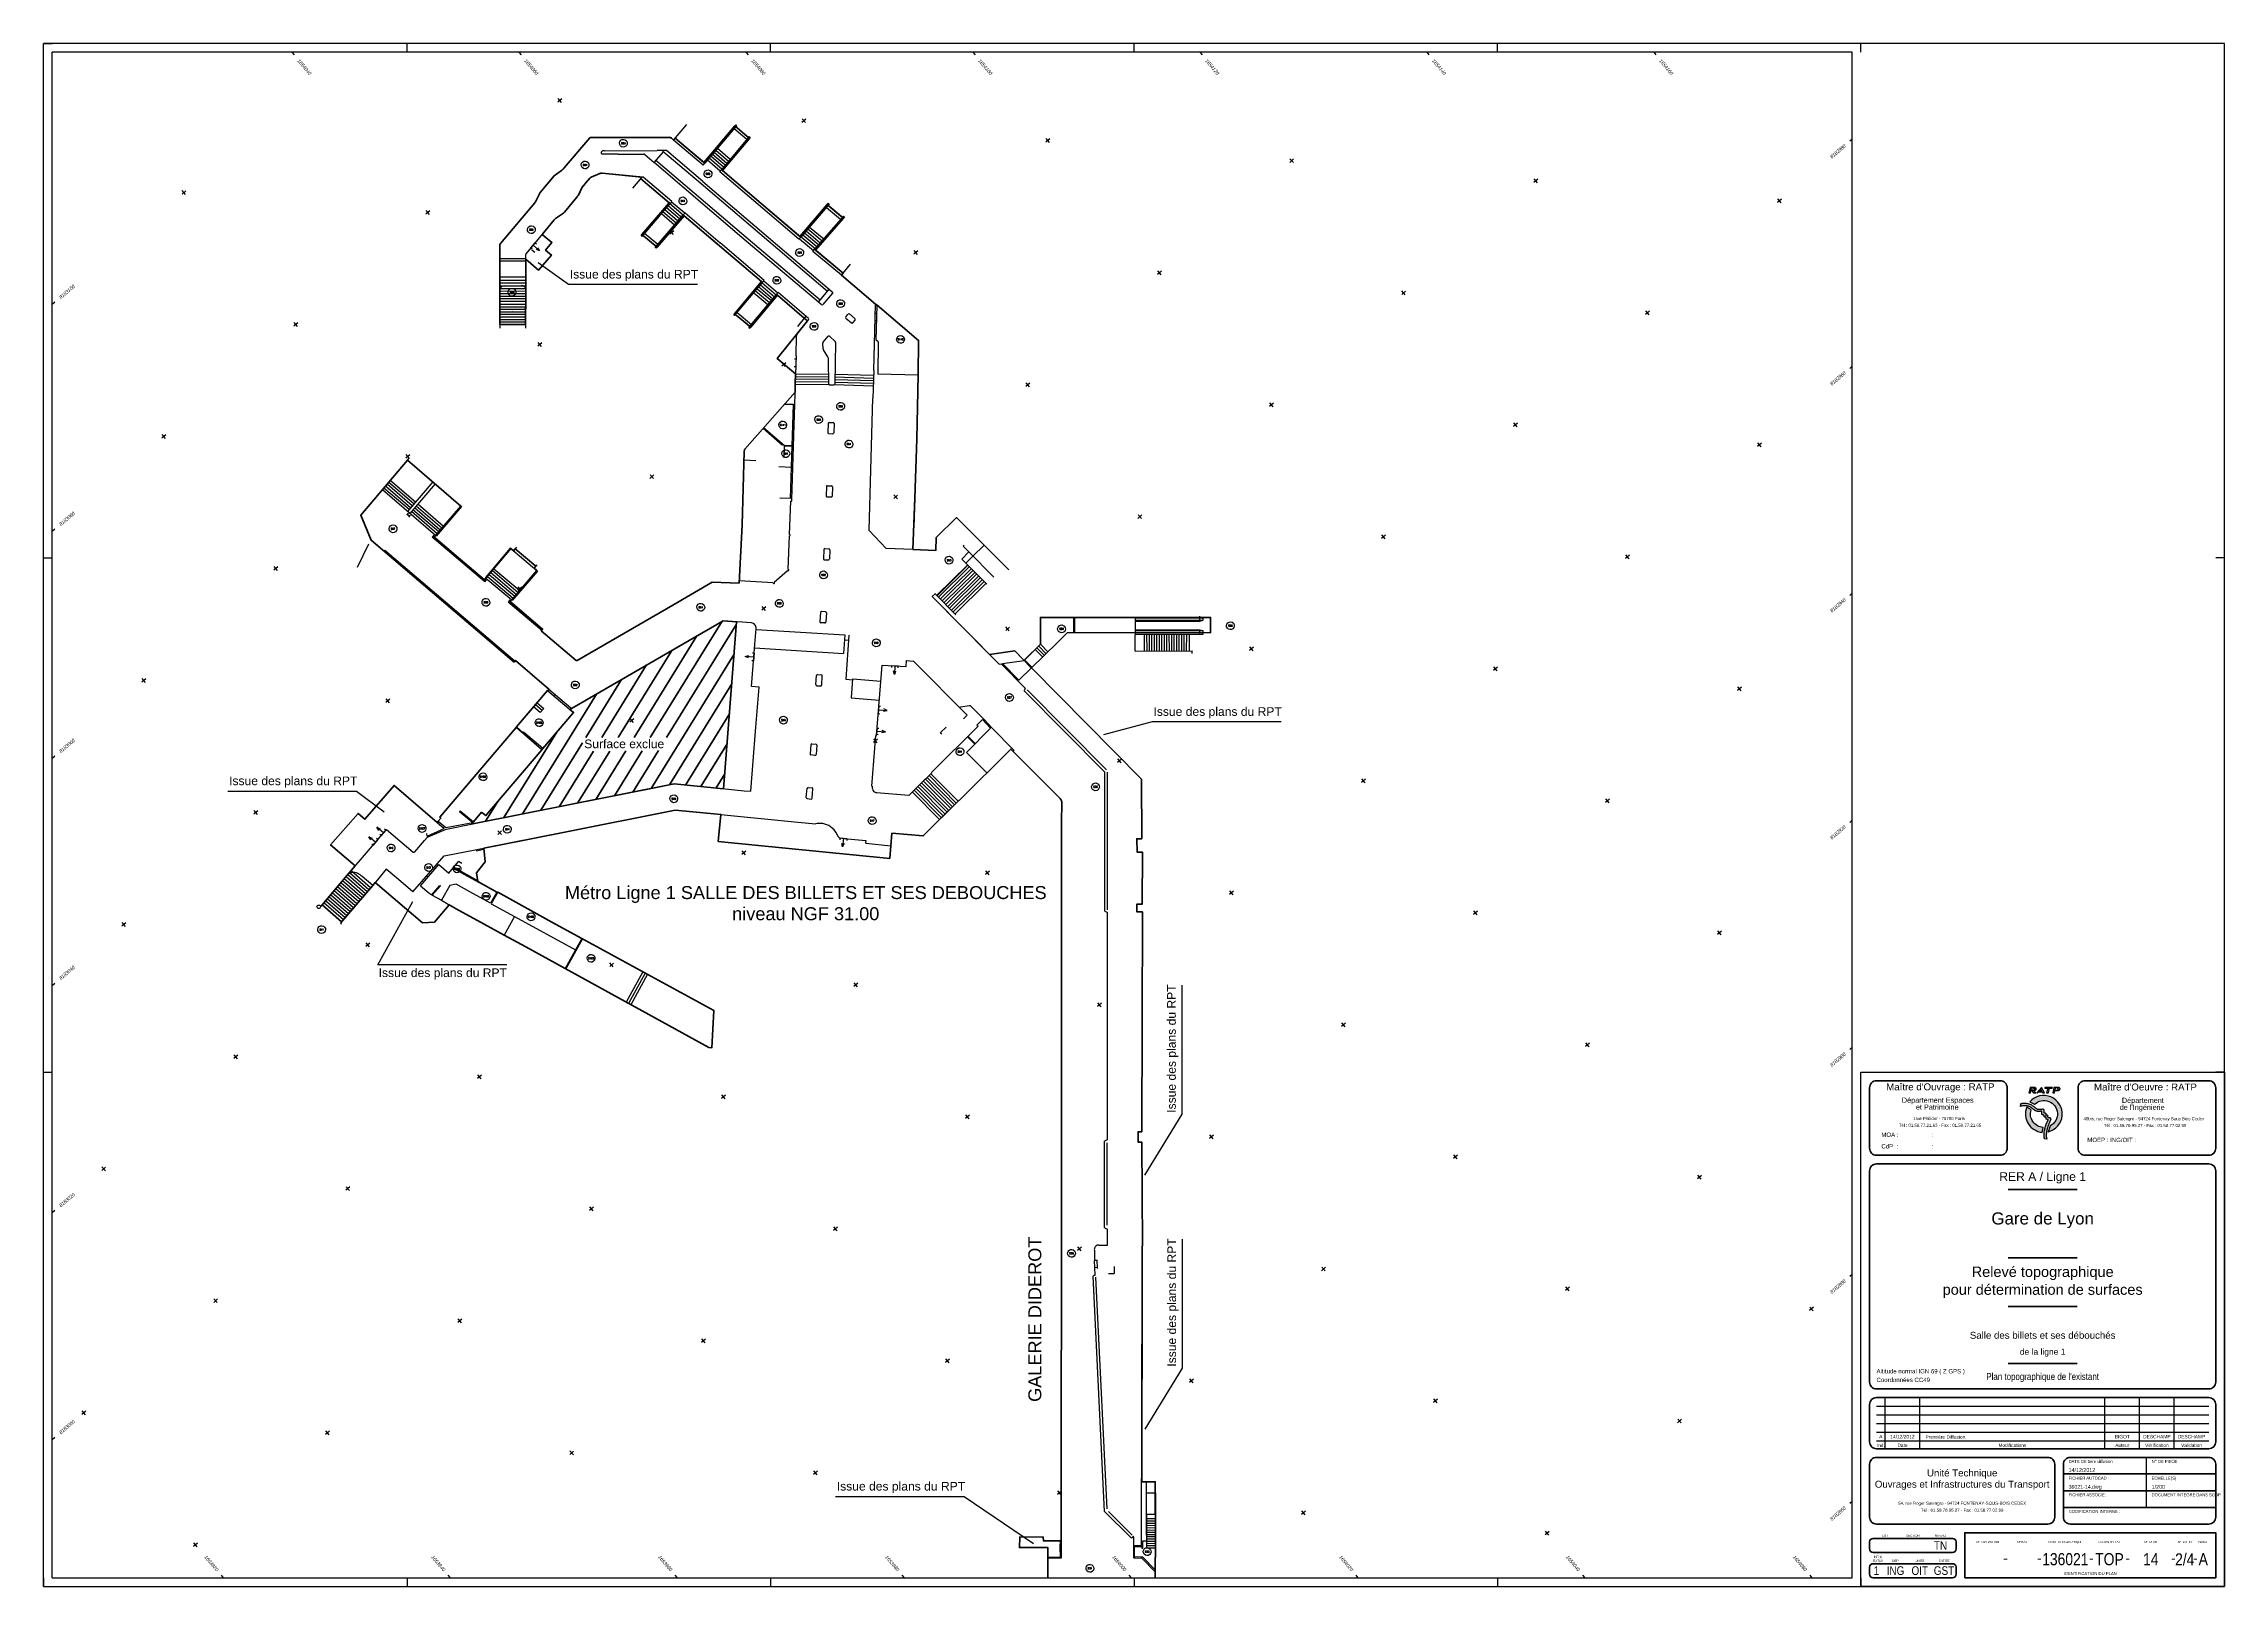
# Paper-space layout '36021-14_L1 SDB' of a CAD drawing. Header units: metres. Extents: x -5 to 1255, y -5 to 886.
# The model-space entities are those that its viewports show. They can reach past a viewport. Long polylines and large blocks are cut down to what shows.
import ezdxf
from ezdxf.enums import TextEntityAlignment as Align

# ---------------------------------------------------------------- set-up
doc = ezdxf.new("R2010")
doc.units = ezdxf.units.M
doc.header["$LTSCALE"] = 2
doc.linetypes.add('CONTINU', pattern=[0])
for name, color, linetype in [('cadre', 7, 'Continuous'), ('TOP-BATIS-_-E', 7, 'Continuous'), ('TOP-INFRA-EF-E', 7, 'Continuous'), ('TOP-INFRA-EM-E', 7, 'Continuous'), ('TOP-SCAN-TRUEVIEW-E', 7, 'Continuous'), ('TOP2M-BATIS-_-E', 6, 'Continuous'), ('TOP2M-BATIS-RPT-E', 8, 'Continuous'), ('TOP2M-EQUIP-_-E', 3, 'Continuous'), ('TOP2M-INFRA-EF-E', 6, 'Continuous'), ('TOP2M-INFRA-EM-E', 6, 'Continuous'), ('TOP2M-MOBIL-_-E', 6, 'Continuous'), ('TOP2M-SCAN-TRUEVIEW-E', 7, 'Continuous'), ('TOP4R-BATIS-_-E', 1, 'Continuous'), ('TOP4R-BATIS-RPT-E', 8, 'Continuous'), ('TOP4R-EQUIP-_-E', 3, 'Continuous'), ('TOP4R-INFRA-EF-E', 1, 'Continuous'), ('TOP4R-INFRA-EM-E', 1, 'Continuous'), ('TOP4R-SCAN-TRUEVIEW-E', 7, 'Continuous'), ('TOP6R-BATIS-_-E', 3, 'Continuous'), ('TOP6R-EQUIP-_-E', 3, 'Continuous'), ('TOP6R-INFRA-EF-E', 3, 'Continuous'), ('TOP6R-INFRA-EM-E', 3, 'Continuous')]:
    doc.layers.add(name, color=color, linetype=linetype)
doc.layers.add('TOP2M-SURFACE-_-E', color=7, linetype='Continuous', lineweight=40)
doc.layers.add('TOP4R-SURFACE-_-E', color=7, linetype='Continuous', lineweight=40)
doc.styles.add('Arial', font='ARIAL.TTF')
doc.styles.add('Pil-ARIAL', font='ARIAL.TTF', dxfattribs={"height": 1})
doc.styles.add('Pil-Arial_Narrow', font='ARIALN.TTF')
doc.styles.add('Romanc 2', font='Romanc.shx', dxfattribs={"width": 0.99, "height": 0.5})
doc.styles.add('ROMANS', font='ROMANS.shx', dxfattribs={"height": 0.35})

# ---------------------------------------------------------------- blocks, each defined once
blk = doc.blocks.new('CROIX_CARROYAGE')
for p, q in [((0.5, 0), (-0.5, 0)), ((0, -0.5), (0, 0.5))]:
    blk.add_line(p, q)
blk = doc.blocks.new('Eib-F_Pg')
at = {"lineweight": 25}
blk.add_hatch(color=256, dxfattribs=at).paths.add_polyline_path([(-109.8, 275.1), (-109.6, 274.9), (-109.4, 274.8), (-109.2, 274.7), (-108.9, 274.6), (-108.4, 274.4), (-108.2, 274.3), (-108, 274.2), (-107.8, 274.2), (-107.6, 274.2), (-107.4, 274.3), (-107.2, 274.3), (-107, 274.3), (-106.7, 274.3), (-106.5, 274.3), (-106.3, 274.4), (-106.1, 274.4), (-106, 274.4), (-105.9, 274.4), (-105.7, 274.4), (-105.7, 274.4), (-105.6, 274.4), (-105.6, 274.3), (-105.5, 274.3), (-105.5, 274.2), (-105.4, 274.1), (-105.4, 274), (-105.4, 273.8), (-105.4, 273.7), (-105.4, 273.6), (-105.4, 273.4), (-105.4, 273.2), (-105.4, 273.1), (-105.4, 273), (-105.4, 272.9), (-105.4, 272.8), (-105.3, 272.6), (-105.2, 272.5), (-105.2, 272.4), (-105.1, 272.4), (-105, 272.3), (-104.9, 272.3), (-104.8, 272.3), (-104.6, 272.2), (-104.5, 272.2), (-104.5, 272.2), (-104.4, 272.2), (-104.3, 272.1), (-104.2, 272), (-104.1, 271.8), (-104.1, 271.7), (-104.1, 271.6), (-104.1, 271.5), (-104.1, 271.4), (-104, 271.2), (-104, 271.1), (-103.9, 271), (-103.9, 271), (-103.8, 271), (-103.7, 271), (-103.7, 271), (-103.6, 271), (-103.5, 271), (-103.4, 271), (-103.3, 271), (-103.3, 271.1), (-103.2, 271.1), (-103.2, 271.1), (-103.1, 271.1), (-103.1, 271.1), (-103, 271), (-103, 270.9), (-103, 270.8), (-103, 270.7), (-103, 270.5), (-103, 270.4), (-103, 270.3), (-103, 270.2), (-103, 270.1), (-103, 270), (-102.9, 270), (-102.9, 269.9), (-102.8, 269.9), (-102.8, 269.8), (-102.7, 269.8), (-102.6, 269.8), (-102.5, 269.7), (-102.3, 269.7), (-102.2, 269.7), (-102.1, 269.7), (-102, 269.7), (-102, 269.6), (-101.9, 269.6), (-101.9, 269.5), (-101.9, 269.4), (-101.9, 269.3), (-101.9, 269.2), (-102, 269), (-102.1, 268.8), (-102.2, 268.4), (-102.3, 268.2), (-102.4, 268), (-102.5, 267.9), (-102.6, 267.7), (-102.7, 267.5), (-102.8, 267.3), (-102.9, 267), (-103, 266.8), (-103.1, 266.6), (-103.1, 266.3), (-103.2, 266.1), (-103.3, 266), (-103.3, 265.8), (-103.4, 265.6), (-103.4, 265.5), (-103.5, 265.3), (-103.5, 265.1), (-103.6, 264.9), (-103.6, 264.7), (-103.7, 264.5), (-103.7, 264.3), (-103.8, 264.1), (-103.8, 263.9), (-103.9, 263.7), (-103.9, 263.5), (-104, 263.3), (-104, 263), (-104.1, 262.8), (-104.1, 262.5), (-104.1, 262.2), (-104.2, 261.9), (-104.2, 261.6), (-104.2, 261.4), (-104.2, 261.2), (-104.2, 260.9), (-104.2, 260.7), (-104.2, 260.5), (-104.2, 260.2), (-104.2, 260), (-104.2, 259.7), (-104.1, 259.5), (-104.1, 259.3), (-104, 259), (-104, 258.8), (-103.9, 258.5), (-103.9, 258.4), (-102.6, 258.3), (-102.6, 258.4), (-102.6, 258.6), (-102.7, 258.7), (-102.7, 259), (-102.8, 259.3), (-102.8, 259.5), (-102.9, 259.9), (-102.9, 260.2), (-102.9, 260.5), (-102.9, 261.1), (-102.8, 261.7), (-102.8, 262.3), (-102.7, 262.6), (-102.7, 262.9), (-102.6, 263.2), (-102.5, 263.5), (-102.4, 263.9), (-102.4, 264.2), (-102.3, 264.5), (-102.2, 264.9), (-102.1, 265.3), (-102, 265.6), (-101.9, 265.9), (-101.8, 266.1), (-101.7, 266.5), (-101.5, 266.9), (-101.4, 267.2), (-101.3, 267.5), (-101.1, 267.8), (-101, 268.1), (-100.9, 268.3), (-100.8, 268.5), (-100.7, 268.8), (-100.6, 268.9), (-100.6, 269.1), (-100.5, 269.2), (-100.4, 269.5), (-100.3, 269.7), (-100.3, 269.9), (-100.3, 270.1), (-100.4, 270.2), (-100.5, 270.3), (-100.6, 270.5), (-100.7, 270.6), (-100.9, 270.7), (-101, 270.7), (-101.1, 270.7), (-101.3, 270.8), (-101.4, 270.8), (-101.5, 270.8), (-101.6, 270.8), (-101.8, 270.9), (-101.9, 270.9), (-102, 271), (-102, 271.1), (-102.1, 271.2), (-102.1, 271.2), (-102.2, 271.4), (-102.2, 271.5), (-102.2, 271.7), (-102.2, 271.9), (-102.2, 272), (-102.2, 272.1), (-102.3, 272.2), (-102.4, 272.3), (-102.5, 272.3), (-102.7, 272.3), (-102.8, 272.3), (-102.9, 272.3), (-103.1, 272.1), (-103.2, 272), (-103.2, 272), (-103.2, 272.1), (-103.2, 272.2), (-103.2, 272.4), (-103.1, 272.5), (-103.1, 272.6), (-103.1, 272.7), (-103.1, 272.8), (-103.1, 272.9), (-103.2, 273), (-103.2, 273.1), (-103.2, 273.2), (-103.3, 273.3), (-103.4, 273.3), (-103.6, 273.4), (-103.7, 273.4), (-103.8, 273.4), (-103.9, 273.5), (-104, 273.5), (-104.2, 273.5), (-104.3, 273.6), (-104.3, 273.7), (-104.3, 273.8), (-104.3, 273.8), (-104.3, 273.9), (-104.3, 274.1), (-104.3, 274.3), (-104.3, 274.6), (-104.3, 274.8), (-104.3, 274.9), (-104.4, 275.1), (-104.4, 275.2), (-104.5, 275.4), (-104.6, 275.6), (-104.6, 275.6), (-104.7, 275.7), (-104.8, 275.7), (-104.9, 275.8), (-105.1, 275.8), (-105.5, 275.7), (-105.7, 275.7), (-105.9, 275.7), (-106.1, 275.7), (-106.2, 275.7), (-106.4, 275.7), (-106.9, 275.6), (-107.3, 275.6), (-107.7, 275.6), (-107.9, 275.6), (-108.2, 275.7), (-108.4, 275.8), (-108.6, 276), (-108.9, 276.1), (-109.1, 276.3), (-109.6, 276.6), (-109.8, 276.8), (-110.1, 277.1), (-110.4, 277.3), (-110.7, 277.6), (-111.1, 277.8), (-111.5, 278.1), (-111.9, 278.3), (-112.5, 278.5), (-113, 278.7), (-113.6, 278.9), (-114.3, 279), (-114.9, 279.1), (-115.5, 279.1), (-116, 279.1), (-116.4, 279), (-116.8, 279), (-117.1, 278.9), (-117.4, 278.8), (-117.7, 278.7), (-117.8, 277.2), (-117.5, 277.3), (-117.2, 277.4), (-116.8, 277.5), (-116.4, 277.5), (-116.1, 277.6), (-115.7, 277.6), (-115.3, 277.6), (-115, 277.6), (-114.7, 277.6), (-114.3, 277.6), (-113.9, 277.5), (-113.5, 277.4), (-113.1, 277.3), (-112.7, 277.2), (-112.4, 277), (-112.1, 276.8), (-111.8, 276.7), (-111.6, 276.5), (-111.3, 276.2), (-111, 276), (-110.7, 275.8), (-110.5, 275.6), (-110.3, 275.4), (-110, 275.2)])
h = blk.add_hatch(color=256, dxfattribs=at)
h.paths.add_polyline_path([(-100.6, 266), (-101.9, 262.5, 1.377076), (-112.4, 279.8), (-109.7, 278.4, -1.156924)])
h.paths.add_polyline_path([(-111.7, 275.1), (-112.5, 275.8), (-114.2, 276.7, 0.495525), (-105.3, 262.2), (-104.7, 265.1, -0.486892)])
h = blk.add_hatch(color=256, dxfattribs=at)
h.paths.add_polyline_path([(-112.9, 285), (-112, 285), (-111.4, 287.9), (-110.2, 287.9), (-109.9, 287.8), (-109.7, 287.4), (-109.8, 287), (-110, 286.7), (-110.4, 286.6), (-110.7, 286.5), (-111.1, 286.5), (-111.3, 286.5), (-111.5, 286.5), (-111.7, 286.5), (-110.2, 285), (-109, 285), (-110.3, 286.3), (-110.2, 286.3), (-110.1, 286.3), (-110, 286.3), (-109.9, 286.4), (-109.8, 286.4), (-109.7, 286.4), (-109.6, 286.4), (-109.5, 286.5), (-109.4, 286.5), (-109.2, 286.6), (-109.1, 286.7), (-109, 286.8), (-108.9, 286.8), (-108.8, 286.9), (-108.7, 287.1), (-108.7, 287.2), (-108.7, 287.4), (-108.7, 287.5), (-108.7, 287.6), (-108.8, 287.7), (-108.9, 287.8), (-109.1, 287.9), (-109.2, 288), (-109.3, 288), (-109.4, 288.1), (-109.5, 288.1), (-109.7, 288.1), (-110, 288.1), (-110.4, 288.1), (-112.3, 288.1)])
h.paths.add_polyline_path([(-105.6, 288.1), (-108.4, 285), (-108, 285), (-107.4, 285.7), (-105.3, 285.7), (-104.9, 285), (-103.9, 285)])
h.paths.add_polyline_path([(-105.5, 286), (-107.1, 286), (-106.1, 287.1)], flags=16)
h.paths.add_polyline_path([(-102.7, 285), (-101.6, 285), (-101.1, 287.8), (-99.5, 287.8), (-99.4, 288.1), (-103.8, 288.1), (-103.8, 287.8), (-102.1, 287.8)])
h.paths.add_polyline_path([(-99.2, 285), (-98.2, 285), (-98, 286.3), (-96.5, 286.3), (-96.4, 286.3), (-96.3, 286.3), (-96.3, 286.3), (-96.1, 286.4), (-96, 286.4), (-95.9, 286.4), (-95.8, 286.4), (-95.7, 286.5), (-95.6, 286.5), (-95.5, 286.6), (-95.3, 286.7), (-95.2, 286.8), (-95.1, 286.8), (-95.1, 286.9), (-95, 287.1), (-94.9, 287.2), (-94.9, 287.4), (-94.9, 287.5), (-95, 287.6), (-95.1, 287.7), (-95.2, 287.8), (-95.3, 287.9), (-95.4, 288), (-95.5, 288), (-95.7, 288.1), (-95.8, 288.1), (-95.9, 288.1), (-96.3, 288.1), (-96.7, 288.1), (-98.6, 288.1)])
h.paths.add_polyline_path([(-97.9, 286.5), (-97.7, 287.9), (-96.5, 287.9), (-96.1, 287.8), (-96, 287.4), (-96, 287), (-96.3, 286.7), (-96.6, 286.6), (-97, 286.5), (-97.3, 286.5), (-97.5, 286.5), (-97.7, 286.5)], flags=16)
at = {"lineweight": 35}
for p, q in [((-125, 229.2), (-85, 229.2)), ((-125, 189.7), (-85, 189.7)), ((-125, 161.7), (-85, 161.7)), ((-125, 128.7), (-85, 128.7)), ((-93, 64.9), (-5, 64.9)), ((-93, 55.2), (-5, 55.2)), ((-93, 45.6), (-5, 45.6))]:
    blk.add_line(p, q, dxfattribs=at)
at = {"lineweight": 25}
for p, q in [((-201, 104), (-9, 104)), ((-196, 79.5), (-196, 109)), ((-176, 79.5), (-176, 109)), ((-69, 79.5), (-69, 109)), ((-49, 79.5), (-49, 109)), ((-29, 79.5), (-29, 109)), ((-201, 99), (-9, 99)), ((-201, 94), (-9, 94)), ((-201, 89), (-9, 89)), ((-201, 84), (-9, 84)), ((-45, 45.6), (-45, 74.5))]:
    blk.add_line(p, q, dxfattribs=at)
at = {"lineweight": 25, "flags": 128}
blk.add_lwpolyline([(-210, 0), (-210, 297), (0, 297), (0, 0)], close=True, dxfattribs=at)
at = {"lineweight": 35, "flags": 128}
for points in [[(-129.5, 249, 0.414214), (-125.5, 253), (-125.5, 288, 0.414214), (-129.5, 292), (-201, 292, 0.414214), (-205, 288), (-205, 253, 0.414214), (-201, 249)], [(-80.5, 249, -0.414214), (-84.5, 253), (-84.5, 288, -0.414214), (-80.5, 292), (-9, 292, -0.414214), (-5, 288), (-5, 253, -0.414214), (-9, 249)], [(-201, 114, -0.414214), (-205, 118), (-205, 240, -0.414214), (-201, 244), (-9, 244, -0.414214), (-5, 240), (-5, 118, -0.414214), (-9, 114)], [(-205, 83.5), (-205, 105, -0.414214), (-201, 109), (-9, 109, -0.414214), (-5, 105), (-5, 83.5, -0.414214), (-9, 79.5), (-201, 79.5, -0.414214)], [(-201, 36, -0.414214), (-205, 40), (-205, 70.5, -0.414214), (-201, 74.5), (-102, 74.5, -0.414214), (-98, 70.5), (-98, 40, -0.414214), (-102, 36)], [(-89, 36, -0.414214), (-93, 40), (-93, 70.5, -0.414214), (-89, 74.5), (-9, 74.5, -0.414214), (-5, 70.5), (-5, 40, -0.414214), (-9, 36)], [(-205, 25.7), (-205, 21.6, 0.414214), (-203, 19.6), (-157, 19.6, 0.414214), (-155, 21.6), (-155, 25.7, 0.414214), (-157, 27.7), (-203, 27.7, 0.414214)], [(-203, 5), (-157, 5, 0.414214), (-155, 7), (-155, 11.1, 0.414214), (-157, 13.1), (-203, 13.1, 0.414214), (-205, 11.1), (-205, 7, 0.414214)]]:
    blk.add_lwpolyline(points, format="xyb", close=True, dxfattribs=at)
at = {"lineweight": 25}
for points in [[(-117.7, 278.7), (-117.4, 278.8), (-117.1, 278.9), (-116.8, 279), (-116.4, 279), (-116, 279.1), (-115.5, 279.1), (-114.9, 279.1), (-114.3, 279), (-113.6, 278.9), (-113, 278.7), (-112.5, 278.5), (-111.9, 278.3), (-111.5, 278.1), (-111.1, 277.8), (-110.7, 277.6), (-110.4, 277.3), (-110.1, 277.1), (-109.8, 276.8), (-109.6, 276.6), (-109.1, 276.3), (-108.9, 276.1), (-108.6, 276), (-108.4, 275.8), (-108.2, 275.7), (-107.9, 275.6), (-107.7, 275.6), (-107.3, 275.6), (-106.9, 275.6), (-106.4, 275.7), (-106.2, 275.7), (-106.1, 275.7), (-105.9, 275.7), (-105.7, 275.7), (-105.5, 275.7), (-105.1, 275.8), (-104.9, 275.8), (-104.8, 275.7), (-104.7, 275.7), (-104.6, 275.6), (-104.6, 275.6), (-104.5, 275.4), (-104.4, 275.2), (-104.4, 275.1), (-104.3, 274.9), (-104.3, 274.8), (-104.3, 274.6), (-104.3, 274.3), (-104.3, 274.1), (-104.3, 273.9), (-104.3, 273.8), (-104.3, 273.8), (-104.3, 273.7), (-104.3, 273.6), (-104.2, 273.5), (-104, 273.5), (-103.9, 273.5), (-103.8, 273.4), (-103.7, 273.4), (-103.6, 273.4), (-103.4, 273.3), (-103.3, 273.3), (-103.2, 273.2), (-103.2, 273.1), (-103.2, 273), (-103.1, 272.9), (-103.1, 272.8), (-103.1, 272.7), (-103.1, 272.6), (-103.1, 272.5), (-103.2, 272.4), (-103.2, 272.2), (-103.2, 272.1), (-103.2, 272), (-103.2, 272), (-103.1, 272.1), (-102.9, 272.3), (-102.8, 272.3), (-102.7, 272.3), (-102.5, 272.3), (-102.4, 272.3), (-102.3, 272.2), (-102.2, 272.1), (-102.2, 272), (-102.2, 271.9), (-102.2, 271.7), (-102.2, 271.5), (-102.2, 271.4), (-102.1, 271.2), (-102.1, 271.2), (-102, 271.1), (-102, 271), (-101.9, 270.9), (-101.8, 270.9), (-101.6, 270.8), (-101.5, 270.8), (-101.4, 270.8), (-101.3, 270.8), (-101.1, 270.7), (-101, 270.7), (-100.9, 270.7), (-100.7, 270.6), (-100.6, 270.5), (-100.5, 270.3), (-100.4, 270.2), (-100.3, 270.1), (-100.3, 269.9), (-100.3, 269.7), (-100.4, 269.5), (-100.5, 269.2), (-100.6, 269.1), (-100.6, 268.9), (-100.7, 268.8), (-100.8, 268.5), (-100.9, 268.3), (-101, 268.1), (-101.1, 267.8), (-101.3, 267.5), (-101.4, 267.2), (-101.5, 266.9), (-101.7, 266.5), (-101.8, 266.1), (-101.9, 265.9), (-102, 265.6), (-102.1, 265.3), (-102.2, 264.9), (-102.3, 264.5), (-102.4, 264.2), (-102.4, 263.9), (-102.5, 263.5), (-102.6, 263.2), (-102.7, 262.9), (-102.7, 262.6), (-102.8, 262.3), (-102.8, 261.7), (-102.9, 261.1), (-102.9, 260.5), (-102.9, 260.2), (-102.9, 259.9), (-102.8, 259.5), (-102.8, 259.3), (-102.7, 259), (-102.7, 258.7), (-102.6, 258.6), (-102.6, 258.4), (-102.6, 258.3), (-103.9, 258.4), (-103.9, 258.5), (-104, 258.8), (-104, 259), (-104.1, 259.3), (-104.1, 259.5), (-104.2, 259.7), (-104.2, 260), (-104.2, 260.2), (-104.2, 260.5), (-104.2, 260.7), (-104.2, 260.9), (-104.2, 261.2), (-104.2, 261.4), (-104.2, 261.6), (-104.2, 261.9), (-104.1, 262.2), (-104.1, 262.5), (-104.1, 262.8), (-104, 263), (-104, 263.3), (-103.9, 263.5), (-103.9, 263.7), (-103.8, 263.9), (-103.8, 264.1), (-103.7, 264.3), (-103.7, 264.5), (-103.6, 264.7), (-103.6, 264.9), (-103.5, 265.1), (-103.5, 265.3), (-103.4, 265.5), (-103.4, 265.6), (-103.3, 265.8), (-103.3, 266), (-103.2, 266.1), (-103.1, 266.3), (-103.1, 266.6), (-103, 266.8), (-102.9, 267), (-102.8, 267.3), (-102.7, 267.5), (-102.6, 267.7), (-102.5, 267.9), (-102.4, 268), (-102.3, 268.2), (-102.2, 268.4), (-102.1, 268.8), (-102, 269), (-101.9, 269.2), (-101.9, 269.3), (-101.9, 269.4), (-101.9, 269.5), (-101.9, 269.6), (-102, 269.6), (-102, 269.7), (-102.1, 269.7), (-102.2, 269.7), (-102.3, 269.7), (-102.5, 269.7), (-102.6, 269.8), (-102.7, 269.8), (-102.8, 269.8), (-102.8, 269.9), (-102.9, 269.9), (-102.9, 270), (-103, 270), (-103, 270.1), (-103, 270.2), (-103, 270.3), (-103, 270.4), (-103, 270.5), (-103, 270.7), (-103, 270.8), (-103, 270.9), (-103, 271), (-103.1, 271.1), (-103.1, 271.1), (-103.2, 271.1), (-103.2, 271.1), (-103.3, 271.1), (-103.3, 271), (-103.4, 271), (-103.5, 271), (-103.6, 271), (-103.7, 271), (-103.7, 271), (-103.8, 271), (-103.9, 271), (-103.9, 271), (-104, 271.1), (-104, 271.2), (-104.1, 271.4), (-104.1, 271.5), (-104.1, 271.6), (-104.1, 271.7), (-104.1, 271.8), (-104.2, 272), (-104.3, 272.1), (-104.4, 272.2), (-104.5, 272.2), (-104.5, 272.2), (-104.6, 272.2), (-104.8, 272.3), (-104.9, 272.3), (-105, 272.3), (-105.1, 272.4), (-105.2, 272.4), (-105.2, 272.5), (-105.3, 272.6), (-105.4, 272.8), (-105.4, 272.9), (-105.4, 273), (-105.4, 273.1), (-105.4, 273.2), (-105.4, 273.4), (-105.4, 273.6), (-105.4, 273.7), (-105.4, 273.8), (-105.4, 274), (-105.4, 274.1), (-105.5, 274.2), (-105.5, 274.3), (-105.6, 274.3), (-105.6, 274.4), (-105.7, 274.4), (-105.7, 274.4), (-105.9, 274.4), (-106, 274.4), (-106.1, 274.4), (-106.3, 274.4), (-106.5, 274.3), (-106.7, 274.3), (-107, 274.3), (-107.2, 274.3), (-107.4, 274.3), (-107.6, 274.2), (-107.8, 274.2), (-108, 274.2), (-108.2, 274.3), (-108.4, 274.4), (-108.9, 274.6), (-109.2, 274.7), (-109.4, 274.8), (-109.6, 274.9), (-109.8, 275.1), (-110, 275.2), (-110.3, 275.4), (-110.5, 275.6), (-110.7, 275.8), (-111, 276), (-111.3, 276.2), (-111.6, 276.5), (-111.8, 276.7), (-112.1, 276.8), (-112.4, 277), (-112.7, 277.2), (-113.1, 277.3), (-113.5, 277.4), (-113.9, 277.5), (-114.3, 277.6), (-114.7, 277.6), (-115, 277.6), (-115.3, 277.6), (-115.7, 277.6), (-116.1, 277.6), (-116.4, 277.5), (-116.8, 277.5), (-117.2, 277.4), (-117.5, 277.3), (-117.8, 277.2)], [(-112, 285), (-111.4, 287.9), (-110.4, 287.9), (-110.4, 287.9), (-110.2, 287.8), (-110.1, 287.8), (-110, 287.8), (-109.9, 287.7), (-109.9, 287.7), (-109.8, 287.6), (-109.8, 287.5), (-109.7, 287.4), (-109.7, 287.3), (-109.7, 287.2), (-109.8, 287), (-109.9, 286.9), (-109.9, 286.8), (-110, 286.7), (-110.2, 286.6), (-110.3, 286.6), (-110.5, 286.6), (-110.7, 286.5), (-110.9, 286.5), (-111.1, 286.5), (-111.3, 286.5), (-111.5, 286.5), (-111.7, 286.5), (-110.2, 285), (-109, 285), (-110.3, 286.3), (-110.2, 286.3), (-110.1, 286.3), (-110, 286.3), (-109.9, 286.4), (-109.8, 286.4), (-109.7, 286.4), (-109.6, 286.4), (-109.5, 286.5), (-109.4, 286.5), (-109.2, 286.6), (-109.1, 286.7), (-109, 286.8), (-108.9, 286.8), (-108.8, 286.9), (-108.7, 287.1), (-108.7, 287.2), (-108.7, 287.4), (-108.7, 287.5), (-108.7, 287.6), (-108.8, 287.7), (-108.9, 287.8), (-109.1, 287.9), (-109.2, 288), (-109.3, 288), (-109.4, 288.1), (-109.5, 288.1), (-109.7, 288.1), (-110, 288.1), (-110.3, 288.1), (-110.3, 288.1), (-112.3, 288.1), (-112.9, 285)], [(-108, 285), (-107.4, 285.7), (-105.3, 285.7), (-104.9, 285), (-103.9, 285), (-105.6, 288.1), (-108.4, 285)], [(-107.1, 286), (-105.5, 286), (-106.1, 287.1)], [(-101.6, 285), (-101.1, 287.8), (-99.5, 287.8), (-99.4, 288.1), (-103.8, 288.1), (-103.8, 287.8), (-102.1, 287.8), (-102.7, 285)], [(-96.6, 288.1), (-98.6, 288.1), (-99.2, 285), (-98.2, 285), (-98, 286.3), (-96.5, 286.3), (-96.4, 286.3), (-96.3, 286.3), (-96.3, 286.3), (-96.1, 286.4), (-96, 286.4), (-95.9, 286.4), (-95.8, 286.4), (-95.7, 286.5), (-95.6, 286.5), (-95.5, 286.6), (-95.3, 286.7), (-95.2, 286.8), (-95.1, 286.8), (-95.1, 286.9), (-95, 287.1), (-94.9, 287.2), (-94.9, 287.4), (-94.9, 287.5), (-95, 287.6), (-95.1, 287.7), (-95.2, 287.8), (-95.3, 287.9), (-95.4, 288), (-95.5, 288), (-95.7, 288.1), (-95.8, 288.1), (-95.9, 288.1), (-96.3, 288.1), (-96.6, 288.1)], [(-96.6, 287.9), (-97.7, 287.9), (-97.9, 286.5), (-97.7, 286.5), (-97.5, 286.5), (-97.3, 286.5), (-97.1, 286.5), (-96.9, 286.5), (-96.7, 286.6), (-96.6, 286.6), (-96.4, 286.6), (-96.3, 286.7), (-96.2, 286.8), (-96.1, 286.9), (-96, 287), (-96, 287.2), (-96, 287.3), (-96, 287.4), (-96, 287.5), (-96.1, 287.6), (-96.1, 287.7), (-96.2, 287.7), (-96.2, 287.8), (-96.3, 287.8), (-96.5, 287.8), (-96.6, 287.9)]]:
    blk.add_lwpolyline(points, close=True, dxfattribs=at)
for points in [[(-101.9, 262.5, 1.377076), (-112.4, 279.8), (-109.7, 278.4, -1.156924), (-100.6, 266)], [(-112.5, 275.8), (-114.2, 276.7, 0.495525), (-105.3, 262.2), (-104.7, 265.1, -0.486892), (-111.7, 275.1)]]:
    blk.add_lwpolyline(points, format="xyb", close=True, dxfattribs=at)
at = {"lineweight": 100, "flags": 128}
blk.add_lwpolyline([(-150, 5), (-5, 5), (-5, 31), (-150, 31)], close=True, dxfattribs=at)
at = {"lineweight": 50, "const_width": 0.6}
for points in [[(-127.5, 15.7), (-125.5, 15.7)], [(-107.9, 15.7), (-105.9, 15.7)], [(-77.9, 15.7), (-75.9, 15.7)], [(-56.9, 15.7), (-54.9, 15.7)], [(-30.5, 15.7), (-28.5, 15.7)], [(-17.8, 15.7), (-15.8, 15.7)]]:
    blk.add_lwpolyline(points, dxfattribs=at)
at = {"lineweight": 25}
for s, height, style, p in [("Maître d'Ouvrage : RATP", 4, 'Pil-ARIAL', (-164.1, 288.5)), ("Maître d'Oeuvre : RATP", 4, 'Pil-ARIAL', (-45.6, 288.4)), ('Département Espaces', 3, 'Pil-ARIAL', (-165.6, 280.8)), ('et Patrimoine', 3, 'Pil-ARIAL', (-165.9, 276.8)), ("de l'Ingénierie", 3, 'Pil-ARIAL', (-47.5, 276.7)), ('Département', 3, 'Pil-ARIAL', (-47.1, 280.7)), ('Tél : 01.58.77.21.63 - Fax : 01.58.77.21.65', 1.8, 'Pil-ARIAL', (-164.3, 266.3)), ('1rue Philidor - 75780 Paris', 1.8, 'Pil-ARIAL', (-164.9, 270.2)), ('40bis, rue Roger Salengro - 94724 Fontenay Sous Bois Cedex', 1.8, 'Pil-ARIAL', (-46.5, 270.1)), ('Tél : 01.58.76.95.27 - Fax : 01.58.77.02.99', 1.8, 'Pil-ARIAL', (-45.8, 266.2)), ('Ind.', 2, 'Pil-Arial_Narrow', (-198.5, 81.5)), ('A', 2, 'Pil-ARIAL', (-198.5, 86.5)), ('Date', 2, 'Pil-Arial_Narrow', (-186, 81.5)), ('Modifications', 2, 'Pil-Arial_Narrow', (-122.5, 81.5)), ('Auteur', 2, 'Pil-Arial_Narrow', (-59, 81.5)), ('Vérification', 2, 'Pil-Arial_Narrow', (-39, 81.5)), ('Validation', 2, 'Pil-Arial_Narrow', (-19, 81.5)), ('Unité Technique', 4, 'Pil-ARIAL', (-151.5, 65.5)), ('Ouvrages et Infrastructures du Transport', 4, 'Pil-ARIAL', (-151.5, 59)), ('54, rue Roger Salengro - 94724 FONTENAY-SOUS-BOIS CEDEX', 1.8, 'Pil-ARIAL', (-151.5, 48)), ('Tél : 01.58.76.95.27 - Fax : 01.58.77.02.99', 1.8, 'Pil-ARIAL', (-151.5, 44))]:
    blk.add_text(s, height=height, dxfattribs=dict(at, style=style)).set_placement(p, align=Align.MIDDLE_CENTER)
at = {"lineweight": 25, "style": 'Pil-ARIAL'}
for s, height, p in [('CdP  : ', 2.5, (-198.2, 252.9)), ('MOA : ', 2.5, (-198.2, 259.6)), (':', 2.5, (-169.3, 259.6)), (':', 2.5, (-169.2, 252.9)), ('MOEP : ING/OIT :', 2.5, (-79.2, 256.6)), ('EXT(2)', 1.25, (-202.9, 14.1)), ('INT(1)', 1.25, (-202.6, 16.4)), ('DEP', 1.25, (-191.9, 14.1)), ('UNITE', 1.25, (-178.6, 14.1)), ('ENTITE', 1.25, (-165.1, 14.1))]:
    blk.add_text(s, height=height, dxfattribs=at).set_placement(p)
at = {"lineweight": 25}
for s, height, style, p in [('Première Diffusion.', 2, 'Pil-ARIAL', (-172.7, 86.3)), ('DATE DE 1ere diffusion', 1.75, 'Pil-Arial_Narrow', (-90, 72.2)), ('FICHIER AUTOCAD :', 1.75, 'Pil-Arial_Narrow', (-90, 62.5)), ('N° DE PIECE', 1.75, 'Pil-Arial_Narrow', (-42, 72.2)), ('ECHELLE(S)', 1.75, 'Pil-Arial_Narrow', (-42, 62.5)), ('FICHIER ASSOCIE :', 1.75, 'Pil-Arial_Narrow', (-90, 52.9)), ('DOCUMENT INTEGRE DANS SGDP', 1.75, 'Pil-Arial_Narrow', (-42, 52.9)), ('CODIFICATION INTERNE :', 1.75, 'Pil-Arial_Narrow', (-90, 43.3))]:
    blk.add_text(s, height=height, dxfattribs=dict(at, style=style)).set_placement(p, align=Align.MIDDLE_LEFT)
at = {"lineweight": 25, "style": 'Pil-ARIAL'}
for s, height, p in [('LOT', 1.25, (-196, 28.7)), ('SECTION', 1.25, (-180, 28.7)), ('NIVEAU', 1.25, (-164, 28.7)), ('N°  OPERATION', 1.25, (-136.7, 25)), ('PHASE', 1.25, (-116.6, 25)), ('CODE GEOGRAPHIQUE', 1.25, (-91.9, 25)), ("CORPS D'ETAT", 1.25, (-66.4, 25)), ('N°  PLAN', 1.25, (-42.5, 25)), ('N°  FOLIO', 1.25, (-22.9, 25)), ('INDICE', 1.25, (-12.2, 25)), ('IDENTIFICATION DU PLAN', 1.75, (-77.5, 6.5))]:
    blk.add_text(s, height=height, dxfattribs=at).set_placement(p, align=Align.CENTER)
for tag, p, height in [('U_MOA', (-187.3, 258.9), 3), ('U_CDP', (-187.3, 252.5), 3), ('MOA', (-166.9, 258.9), 3), ('N_CDP', (-166.9, 252.5), 3), ('ALTITUDE', (-201, 123), 2.5), ('COORDONNEES', (-201, 118), 2.5)]:
    blk.add_attdef(tag, p, '', height=height, dxfattribs=at)
blk.add_attdef('MOEP', text='', height=3, dxfattribs=at).set_placement((-37.4, 256.6), align=Align.RIGHT)
at = {"lineweight": 25}
for tag, height, style, p in [('METRO', 5, 'Pil-ARIAL', (-105, 236.7)), ('INTERSTATION', 7, 'Pil-ARIAL', (-105, 220.7)), ('INTERSTATION1', 7, 'Pil-Arial_Narrow', (-105, 207.7)), ('ADRESSE', 3.5, 'Pil-ARIAL', (-105, 196.5)), ('PROJET', 6, 'Pil-ARIAL', (-105, 181.7)), ('PROJET1', 6, 'Pil-ARIAL', (-105, 169.7)), ('CORPS_ETAT', 4, 'Pil-ARIAL', (-105, 154.7)), ('LIBELLE1', 3.5, 'Pil-ARIAL', (-105, 145)), ('LIBELLE2', 3.5, 'Pil-ARIAL', (-105, 135.5)), ('TYPE_DOC', 5, 'Pil-ARIAL', (-105, 121.2)), ('IND-D', 2, 'Pil-ARIAL', (-198.5, 101.5)), ('IND-E', 2, 'Pil-ARIAL', (-198.5, 106.5)), ('DAT-E', 2, 'Pil-ARIAL', (-186, 106.5)), ('DAT-D', 2, 'Pil-ARIAL', (-186, 101.5)), ('AUT_D', 2, 'Pil-ARIAL', (-59, 101.5)), ('AUT_E', 2, 'Pil-ARIAL', (-59, 106.5)), ('VERIF_D', 2, 'Pil-ARIAL', (-39, 101.5)), ('VERIF_E', 2, 'Pil-ARIAL', (-39, 106.5)), ('VALID_D', 2, 'Pil-ARIAL', (-19, 101.5)), ('VALID_E', 2, 'Pil-ARIAL', (-19, 106.5)), ('IND-C', 2, 'Pil-ARIAL', (-198.5, 96.5)), ('IND-B', 2, 'Pil-ARIAL', (-198.5, 91.5)), ('DAT-C', 2, 'Pil-ARIAL', (-186, 96.5)), ('DAT-B', 2, 'Pil-ARIAL', (-186, 91.5)), ('AUT_C', 2, 'Pil-ARIAL', (-59, 96.5)), ('AUT_B', 2, 'Pil-ARIAL', (-59, 91.5)), ('VERIF_C', 2, 'Pil-ARIAL', (-39, 96.5)), ('VERIF_B', 2, 'Pil-ARIAL', (-39, 91.5)), ('VALID_C', 2, 'Pil-ARIAL', (-19, 96.5)), ('VALID_B', 2, 'Pil-ARIAL', (-19, 91.5)), ('DAT-A', 2, 'Pil-ARIAL', (-186, 86.5)), ('AUT_A', 2, 'Pil-ARIAL', (-59, 86.5)), ('VERIF_A', 2, 'Pil-ARIAL', (-39, 86.5)), ('VALID_A', 2, 'Pil-ARIAL', (-19, 86.5))]:
    blk.add_attdef(tag, text='', height=height, dxfattribs=dict(at, style=style)).set_placement(p, align=Align.MIDDLE_CENTER)
at = {"lineweight": 50, "style": 'Pil-ARIAL'}
blk.add_attdef('DOCETUDE', (-58.5, 125), '', height=3.5, rotation=60, dxfattribs=at)
at = {"lineweight": 25, "style": 'Pil-ARIAL'}
for tag, height, p in [('LIB-E', 2, (-172.7, 106.3)), ('LIB-D', 2, (-172.7, 101.3)), ('LIB-C', 2, (-172.7, 96.3)), ('LIB-B', 2, (-172.7, 91.3)), ('DATE', 2.2, (-90, 67.2)), ('ECHELLE', 2.2, (-42, 57.5))]:
    blk.add_attdef(tag, text='', height=height, dxfattribs=at).set_placement(p, align=Align.MIDDLE_LEFT)
at = {"lineweight": 50, "style": 'Pil-ARIAL'}
blk.add_attdef('N-PIE', text='', height=5, dxfattribs=at).set_placement((-17, 69.7), align=Align.MIDDLE_CENTER)
at = {"lineweight": 25, "flags": 8}
for tag, style, p in [('FICHIER_AUTOCAD', 'Pil-Arial_Narrow', (-90, 57.5)), ('COD_INTERNE', 'Pil-Arial_Narrow', (-90, 38.3)), ('FICHIER_ASSOCIE', 'Pil-Arial_Narrow', (-90, 47.9)), ('SGDP', 'Pil-ARIAL', (-42, 47.9))]:
    blk.add_attdef(tag, text='', height=2.2, dxfattribs=dict(at, style=style)).set_placement(p, align=Align.MIDDLE_LEFT)
at = {"lineweight": 50, "style": 'Pil-Arial_Narrow'}
for tag, p in [('LOT', (-196, 23.6)), ('SEC', (-180, 23.6)), ('NIV', (-164, 23.6)), ('1', (-201, 9.1)), ('DEP', (-190, 9.1)), ('UNI', (-176, 9.1)), ('ENT', (-162, 9.1))]:
    blk.add_attdef(tag, text='', height=5, dxfattribs=at).set_placement(p, align=Align.MIDDLE)
at = {"lineweight": 70, "style": 'Pil-Arial_Narrow'}
for tag, p in [('0000', (-136.7, 15.7)), ('PHA', (-116.6, 15.7)), ('000000', (-91.9, 15.7)), ('CDE', (-66.4, 15.7)), ('00000', (-42.5, 15.7)), ('FOL', (-22.9, 15.7)), ('IND', (-12.2, 15.7))]:
    blk.add_attdef(tag, text='', height=7, dxfattribs=at).set_placement(p, align=Align.MIDDLE)
blk = doc.blocks.new('319')
at = {"linetype": 'Continuous'}
for p, q in [((0, 0), (0, 0.2)), ((0, 0), (1, 0)), ((0.5, 0), (0.5, 1)), ((1, 0), (1, 0.2))]:
    blk.add_line(p, q, dxfattribs=at)
blk.add_lwpolyline([(0.65, 0.6), (0.5, 1), (0.35, 0.6)], dxfattribs=at)

msp = doc.modelspace()

# ---------------------------------------------------------------- hatches: boundary and pattern name
at = {"layer": 'TOP2M-SURFACE-_-E'}
h = msp.add_hatch(dxfattribs=at)
h.set_pattern_fill('ANSI31', color=256, scale=0.5, angle=333, style=0)
h.paths.add_polyline_path([(1653998.19, 8183022.85), (1653999.93, 8183023.14), (1653999.95, 8183023.12), (1654000.06, 8183022.54), (1654009.9, 8183024.15), (1654010.07, 8183024.18), (1654015.49, 8183025.07), (1654015.4, 8183025.61), (1654015.7, 8183025.55), (1654035.53, 8183021.97), (1654036.64, 8183020.87), (1654023.02, 8183007.13), (1654019.02, 8183011.25), (1653998.3, 8183022.79)])
h.paths.add_polyline_path([(1654013.38, 8183020.98), (1654014.4, 8183022.21), (1654021.94, 8183015.78), (1654021.04, 8183014.6)], flags=16)

# ---------------------------------------------------------------- linework, layer by layer
at = {"layer": 'TOP-BATIS-_-E'}
for p, q in [((1654040.57, 8183067.81), (1654037.71, 8183064.45)), ((1654041.25, 8183067.86), (1654042.8, 8183066.56)), ((1654042.85, 8183065.86), (1654039.99, 8183062.51)), ((1653983.38, 8183027.64), (1653978.68, 8183026.88)), ((1653984.87, 8183024.85), (1653984.61, 8183026.4)), ((1654069.58, 8182988.49), (1654072.08, 8182991.42)), ((1654072.08, 8182991.42), (1654077.73, 8182986.6)), ((1654069.58, 8182988.49), (1654074.63, 8182984.26)), ((1654077.85, 8182986.75), (1654077.73, 8182986.6)), ((1654074.41, 8182984), (1654074.63, 8182984.26)), ((1653902.09, 8182909.5), (1653908.17, 8182900.93)), ((1653906.07, 8182909.94), (1653905.87, 8182909.8)), ((1653905.99, 8182909.63), (1653905.87, 8182909.8)), ((1653906.07, 8182909.69), (1653905.99, 8182909.63)), ((1653910.9, 8182902.88), (1653906.07, 8182909.69)), ((1653910.9, 8182902.88), (1653908.17, 8182900.93))]:
    msp.add_line(p, q, dxfattribs=at)
at = {"layer": 'TOP-BATIS-_-E', "flags": 128}
msp.add_lwpolyline([(1653984.87, 8183024.85), (1653984.41, 8183024.77), (1653979.21, 8183023.93), (1653979.23, 8183023.75)], dxfattribs=at)
at = {"layer": 'TOP-BATIS-_-E'}
msp.add_circle((1653978.51, 8183027), 0.204, dxfattribs=at)
for centre, radius, start, end in [((1654040.94, 8183067.49), 0.483, 49.8803, 139.6322), ((1654042.48, 8183066.18), 0.493, 319.4948, 49.8803), ((1653983.51, 8183026.65), 0.999, 21.5956, 97.3805), ((1653981.62, 8183025.9), 3.03, 9.4674, 21.5956), ((1653909.58, 8182900.71), 1.29, 86.6134, 164.6401)]:
    msp.add_arc(centre, radius, start, end, dxfattribs=at)
at = {"layer": 'TOP-INFRA-EF-E'}
for p, q in [((1654040.29, 8183067.48), (1654042.58, 8183065.54)), ((1654040.48, 8183067.71), (1654042.77, 8183065.76)), ((1654038.17, 8183064.99), (1654040.45, 8183063.05)), ((1654038.36, 8183065.21), (1654040.64, 8183063.27)), ((1654038.55, 8183065.43), (1654040.83, 8183063.49)), ((1654038.74, 8183065.65), (1654041.02, 8183063.72)), ((1654038.93, 8183065.88), (1654041.21, 8183063.94)), ((1654039.12, 8183066.1), (1654041.4, 8183064.16)), ((1654039.31, 8183066.32), (1654041.59, 8183064.39)), ((1654039.49, 8183066.55), (1654041.77, 8183064.61)), ((1654039.72, 8183066.81), (1654042.01, 8183064.87)), ((1654039.91, 8183067.04), (1654042.2, 8183065.1)), ((1654040.1, 8183067.26), (1654042.39, 8183065.32)), ((1654037.98, 8183064.76), (1654040.26, 8183062.83)), ((1653980.91, 8183024.2), (1653980.46, 8183027.17)), ((1653981.21, 8183024.25), (1653980.76, 8183027.22)), ((1653981.51, 8183024.3), (1653981.06, 8183027.26)), ((1653981.81, 8183024.35), (1653981.36, 8183027.31)), ((1653982.11, 8183024.4), (1653981.66, 8183027.36)), ((1653982.41, 8183024.45), (1653981.96, 8183027.41)), ((1653982.71, 8183024.5), (1653982.26, 8183027.46)), ((1653983.01, 8183024.55), (1653982.56, 8183027.51)), ((1653983.31, 8183024.6), (1653982.86, 8183027.55)), ((1653983.61, 8183024.64), (1653983.16, 8183027.6)), ((1653983.91, 8183024.69), (1653983.46, 8183027.65)), ((1653984.21, 8183024.74), (1653983.75, 8183027.7)), ((1653984.51, 8183024.79), (1653984.05, 8183027.75)), ((1653978.96, 8183026.93), (1653979.41, 8183023.96)), ((1653979.71, 8183024.01), (1653979.26, 8183026.98)), ((1653980.01, 8183024.06), (1653979.56, 8183027.02)), ((1653980.31, 8183024.11), (1653979.86, 8183027.07)), ((1653980.61, 8183024.16), (1653980.16, 8183027.12)), ((1654070.4, 8182987.81), (1654071.65, 8182989.28)), ((1654070.62, 8182987.62), (1654071.87, 8182989.1)), ((1654070.84, 8182987.44), (1654072.09, 8182988.91)), ((1654071.06, 8182987.25), (1654072.31, 8182988.73)), ((1654071.28, 8182987.07), (1654072.53, 8182988.54)), ((1654071.5, 8182986.89), (1654072.75, 8182988.35)), ((1654071.72, 8182986.7), (1654072.96, 8182988.17)), ((1654071.94, 8182986.52), (1654073.18, 8182987.98)), ((1654072.16, 8182986.33), (1654073.4, 8182987.8)), ((1654072.38, 8182986.15), (1654073.62, 8182987.61)), ((1654072.6, 8182985.96), (1654073.84, 8182987.43)), ((1654072.82, 8182985.78), (1654074.06, 8182987.24)), ((1654073.04, 8182985.6), (1654074.28, 8182987.06)), ((1654073.25, 8182985.41), (1654074.49, 8182986.87)), ((1654073.47, 8182985.23), (1654074.71, 8182986.68)), ((1654073.69, 8182985.04), (1654074.93, 8182986.5)), ((1654073.91, 8182984.86), (1654075.15, 8182986.31)), ((1654074.13, 8182984.68), (1654075.37, 8182986.13)), ((1654075.59, 8182985.94), (1654074.35, 8182984.49)), ((1653905.15, 8182908.26), (1653906.43, 8182909.17)), ((1653905.32, 8182908.03), (1653906.6, 8182908.93)), ((1653905.49, 8182907.79), (1653906.77, 8182908.7))]:
    msp.add_line(p, q, dxfattribs=at)
at = {"layer": 'TOP-INFRA-EF-E', "flags": 128}
for points in [[(1654041.09, 8183066.12, 0, 0, 0), (1654040.45, 8183065.35, 0.2, 0, 0), (1654040.12, 8183064.97, 0, 0, 0)], [(1653982.57, 8183025.98, 0, 0, 0), (1653981.58, 8183025.83, 0.2, 0, 0), (1653981.09, 8183025.76, 0, 0, 0)], [(1654072.81, 8182986.92, 0, 0, 0), (1654073.58, 8182986.27, 0.2, 0, 0), (1654073.96, 8182985.95, 0, 0, 0)]]:
    msp.add_lwpolyline(points, format="xyseb", dxfattribs=at)
at = {"layer": 'TOP-INFRA-EM-E'}
for p, q in [((1654070.85, 8182989.97), (1654076.82, 8182984.9)), ((1654071.12, 8182990.29), (1654077.09, 8182985.21)), ((1654071.18, 8182990.36), (1654076.86, 8182985.53)), ((1654071.83, 8182991.12), (1654077.51, 8182986.3)), ((1654071.89, 8182991.2), (1654077.86, 8182986.13)), ((1654076.53, 8182985.14), (1654076.86, 8182985.53)), ((1654076.82, 8182984.9), (1654077.09, 8182985.21)), ((1654076.86, 8182985.53), (1654077.09, 8182985.21)), ((1654077.51, 8182986.3), (1654077.75, 8182986.58)), ((1654077.51, 8182986.3), (1654077.86, 8182986.13)), ((1654077.73, 8182986.6), (1654078.04, 8182986.34)), ((1654077.86, 8182986.13), (1654078.04, 8182986.34)), ((1653904.32, 8182908.84), (1653904.6, 8182909.04)), ((1653904.32, 8182908.84), (1653909.34, 8182901.77)), ((1653904.6, 8182909.04), (1653909.62, 8182901.97)), ((1653903.5, 8182908.26), (1653908.53, 8182901.19))]:
    msp.add_line(p, q, dxfattribs=at)
at = {"layer": 'TOP-INFRA-EM-E', "flags": 128}
msp.add_lwpolyline([(1653907.83, 8182905.72, 0, 0, 0), (1653907.25, 8182906.54, 0.2, 0, 0), (1653906.96, 8182906.94, 0, 0, 0)], format="xyseb", dxfattribs=at)
at = {"layer": 'TOP-SCAN-TRUEVIEW-E'}
for centre in [(1654041.46, 8183066.68), (1653977.07, 8183024.77), (1654079.85, 8182983.61)]:
    msp.add_circle(centre, 0.45, dxfattribs=at)
at = {"layer": 'TOP2M-BATIS-_-E'}
for p, q in [((1654044.07, 8183071.84), (1654050.16, 8183072.86)), ((1654050.44, 8183072.96), (1654051.4, 8183073.38)), ((1654051.4, 8183073.38), (1654052.03, 8183073.48)), ((1654052.03, 8183073.48), (1654053.88, 8183073.77)), ((1654053.88, 8183073.77), (1654054.91, 8183073.7)), ((1654055.37, 8183073.74), (1654059.84, 8183074.47)), ((1654061.2, 8183073.37), (1654066.93, 8183068.54)), ((1654041.98, 8183069.47), (1654043.96, 8183071.79)), ((1654044.07, 8183071.84), (1654044.07, 8183071.84)), ((1654054.28, 8183070.21), (1654052.07, 8183069.83)), ((1654055.43, 8183070.65), (1654054.57, 8183070.29)), ((1654056.1, 8183070.8), (1654055.71, 8183070.74)), ((1654056.86, 8183070.92), (1654056.1, 8183070.8)), ((1654061.62, 8183067.02), (1654058.3, 8183070.43)), ((1654061.15, 8183070.92), (1654059.75, 8183072.1)), ((1654060.18, 8183072.24), (1654060.05, 8183072.35)), ((1654060.18, 8183072.24), (1654064.83, 8183068.31)), ((1654061.15, 8183070.92), (1654063.39, 8183069.01)), ((1654041.98, 8183069.47), (1654040.57, 8183067.81)), ((1654043.81, 8183066.98), (1654045.51, 8183068.99)), ((1654050.59, 8183069.89), (1654045.62, 8183069.05)), ((1654051.9, 8183069.81), (1654050.81, 8183069.91)), ((1654063.46, 8183068.87), (1654063.68, 8183067.48)), ((1654063.68, 8183067.48), (1654065.34, 8183067.73)), ((1654067.06, 8183068.01), (1654069.38, 8183068.39)), ((1654043.81, 8183066.98), (1654042.85, 8183065.86)), ((1654061.51, 8183067.13), (1654059.86, 8183066.84)), ((1654061.3, 8183067.1), (1654062.02, 8183062.68)), ((1654062.32, 8183062.73), (1654061.62, 8183067.02)), ((1654065.83, 8183054.33), (1654063.68, 8183067.48)), ((1654057.08, 8183062.03), (1654061.99, 8183062.83)), ((1654057.11, 8183061.88), (1654062.02, 8183062.68)), ((1654061.1, 8183060.5), (1654060.77, 8183062.48)), ((1654061.41, 8183060.55), (1654061.08, 8183062.53)), ((1654061.7, 8183060.59), (1654061.37, 8183062.58)), ((1654061.99, 8183060.64), (1654061.66, 8183062.62)), ((1654062.29, 8183060.69), (1654061.96, 8183062.67)), ((1654062.32, 8183062.73), (1654062.02, 8183062.68)), ((1654062.58, 8183060.73), (1654062.25, 8183062.72)), ((1654067.8, 8183063.58), (1654068.11, 8183063.63)), ((1654073.67, 8183064.7), (1654068.08, 8183063.78)), ((1654073.69, 8183064.55), (1654068.11, 8183063.63)), ((1654068.84, 8183061.79), (1654068.54, 8183063.71)), ((1654069.14, 8183061.84), (1654068.84, 8183063.76)), ((1654073.99, 8183062.66), (1654069.07, 8183061.83)), ((1654074.02, 8183062.51), (1654069.1, 8183061.68)), ((1654069.44, 8183061.89), (1654069.14, 8183063.8)), ((1654069.74, 8183061.94), (1654069.43, 8183063.85)), ((1654070.01, 8183061.99), (1654069.71, 8183063.9)), ((1654070.31, 8183062.04), (1654070.01, 8183063.95)), ((1654070.61, 8183062.09), (1654070.3, 8183063.99)), ((1654073.55, 8183062.58), (1654073.25, 8183064.48)), ((1654073.85, 8183062.63), (1654073.55, 8183064.53)), ((1654073.67, 8183064.7), (1654073.69, 8183064.55)), ((1654073.99, 8183062.66), (1654074.02, 8183062.51)), ((1654057.11, 8183061.88), (1654057.08, 8183062.03)), ((1654057.57, 8183059.94), (1654057.25, 8183061.9)), ((1654057.43, 8183059.92), (1654062.34, 8183060.7)), ((1654057.46, 8183059.77), (1654057.43, 8183059.92)), ((1654057.46, 8183059.77), (1654062.36, 8183060.55)), ((1654057.87, 8183059.99), (1654057.54, 8183061.95)), ((1654060.81, 8183060.45), (1654060.48, 8183062.43)), ((1654062.65, 8183060.75), (1654062.34, 8183060.7)), ((1654062.34, 8183060.7), (1654063.19, 8183055.45)), ((1654062.65, 8183060.75), (1654063.5, 8183055.5)), ((1654068.77, 8183061.78), (1654069.07, 8183061.83)), ((1654010.51, 8183055.38), (1654011.49, 8183058.33)), ((1654011.49, 8183058.33), (1654020.08, 8183059.76)), ((1654007.3, 8183054.01), (1654010.06, 8183055.21)), ((1654010.51, 8183055.38), (1654014.01, 8183033.94)), ((1654015.53, 8183054.92), (1654015.82, 8183054.97)), ((1654015.67, 8183054.95), (1654015.73, 8183054.61)), ((1654010.86, 8183053.45), (1654010.97, 8183053.46)), ((1654010.97, 8183053.46), (1654014.16, 8183033.96)), ((1654015.58, 8183054.59), (1654015.88, 8183054.64)), ((1654067.71, 8183042.9), (1654065.83, 8183054.33)), ((1654017.43, 8183043.22), (1654016.13, 8183051.06)), ((1654016.15, 8183051.07), (1654016.45, 8183051.11)), ((1654017.57, 8183043.24), (1654016.28, 8183051.09)), ((1654020.99, 8183051.67), (1654016.54, 8183050.97)), ((1654021.01, 8183051.57), (1654016.55, 8183050.87)), ((1654020.99, 8183051.67), (1654021.01, 8183051.57)), ((1654070.71, 8183049.9), (1654071.01, 8183049.95)), ((1654070.8, 8183049.91), (1654071.16, 8183047.81)), ((1654075.98, 8183050.88), (1654070.99, 8183050.1)), ((1654076, 8183050.73), (1654071.01, 8183049.95)), ((1654071.1, 8183049.96), (1654071.45, 8183047.86)), ((1654071.39, 8183050.01), (1654071.74, 8183047.91)), ((1654071.68, 8183050.05), (1654072.04, 8183047.95)), ((1654071.98, 8183050.1), (1654072.33, 8183048)), ((1654072.27, 8183050.14), (1654072.63, 8183048.04)), ((1654072.56, 8183050.19), (1654072.92, 8183048.09)), ((1654075.52, 8183050.65), (1654075.88, 8183048.55)), ((1654075.82, 8183050.7), (1654076.17, 8183048.59)), ((1654076, 8183050.73), (1654075.98, 8183050.88)), ((1654059.32, 8183048.14), (1654064.25, 8183048.97)), ((1654059.34, 8183047.99), (1654059.32, 8183048.14)), ((1654059.34, 8183047.99), (1654064.27, 8183048.82)), ((1654059.5, 8183048.02), (1654059.86, 8183045.91)), ((1654059.8, 8183048.07), (1654060.16, 8183045.96)), ((1654062.73, 8183048.56), (1654063.09, 8183046.46)), ((1654063.03, 8183048.61), (1654063.39, 8183046.51)), ((1654063.33, 8183048.66), (1654063.69, 8183046.56)), ((1654063.62, 8183048.71), (1654063.98, 8183046.61)), ((1654063.91, 8183048.76), (1654064.27, 8183046.66)), ((1654064.21, 8183048.81), (1654064.57, 8183046.71)), ((1654064.27, 8183048.82), (1654064.58, 8183048.87)), ((1654064.5, 8183048.86), (1654064.86, 8183046.76)), ((1654071.03, 8183047.79), (1654071.34, 8183047.85)), ((1654071.75, 8183043.56), (1654071.03, 8183047.79)), ((1654076.36, 8183048.62), (1654071.34, 8183047.85)), ((1654072.06, 8183043.62), (1654071.34, 8183047.85)), ((1654076.38, 8183048.47), (1654071.36, 8183047.7)), ((1654076.36, 8183048.62), (1654076.38, 8183048.47)), ((1654059.7, 8183045.88), (1654064.61, 8183046.72)), ((1654059.7, 8183045.88), (1654059.73, 8183045.73)), ((1654059.73, 8183045.73), (1654064.63, 8183046.57)), ((1654064.61, 8183046.72), (1654064.92, 8183046.77)), ((1654065.63, 8183042.23), (1654064.92, 8183046.77)), ((1654017.43, 8183043.22), (1654017.73, 8183043.27)), ((1654022.2, 8183044.28), (1654017.79, 8183043.54)), ((1654022.22, 8183044.18), (1654017.8, 8183043.44)), ((1654017.8, 8183043.44), (1654018.44, 8183039.6)), ((1654018.07, 8183043.49), (1654018.71, 8183039.65)), ((1654018.36, 8183043.54), (1654018.99, 8183039.7)), ((1654018.65, 8183043.58), (1654019.28, 8183039.74)), ((1654018.94, 8183043.63), (1654019.57, 8183039.79)), ((1654019.22, 8183043.68), (1654019.86, 8183039.84)), ((1654022.22, 8183044.18), (1654022.2, 8183044.28)), ((1654022.22, 8183044.18), (1654022.85, 8183040.33)), ((1654022.8, 8183043.89), (1654022.28, 8183043.8)), ((1654022.57, 8183043.85), (1654023.08, 8183040.77)), ((1654064.09, 8183042.32), (1654065.58, 8183042.59)), ((1654067.71, 8183042.9), (1654069.64, 8183043.23)), ((1654067.8, 8183042.49), (1654067.71, 8183042.9)), ((1654071.75, 8183043.56), (1654073.39, 8183043.85)), ((1654072.6, 8183038.46), (1654071.75, 8183043.56)), ((1654022.85, 8183040.33), (1654018.44, 8183039.6)), ((1654022.87, 8183040.23), (1654018.45, 8183039.5)), ((1654022.79, 8183040.72), (1654023.32, 8183040.81)), ((1654022.85, 8183040.33), (1654022.87, 8183040.23)), ((1654059.89, 8183041.02), (1654065.54, 8183042.1)), ((1654061.73, 8183039.84), (1654063.28, 8183041.57)), ((1654018.01, 8183039.7), (1654018.84, 8183034.7)), ((1654018.31, 8183039.75), (1654018.02, 8183039.69)), ((1654018.16, 8183039.72), (1654018.99, 8183034.72)), ((1654060.9, 8183038.91), (1654060.77, 8183039.02)), ((1654061.48, 8183039.56), (1654061.35, 8183039.67)), ((1654061.48, 8183039.55), (1654061.48, 8183039.55)), ((1654066.22, 8183038.09), (1654063.05, 8183034.48)), ((1654064.45, 8183037.39), (1654064.61, 8183038.35)), ((1654064.65, 8183038.43), (1654065.04, 8183038.96)), ((1654065.16, 8183039.03), (1654066.03, 8183039.17)), ((1654066.15, 8183039.08), (1654066.27, 8183038.2)), ((1654067.48, 8183032.74), (1654072.6, 8183038.46)), ((1654068.96, 8183039.45), (1654069.09, 8183038.61)), ((1654069.05, 8183039.58), (1654069.45, 8183039.64)), ((1654069.22, 8183038.52), (1654069.61, 8183038.58)), ((1654069.57, 8183039.55), (1654069.7, 8183038.7)), ((1654069.97, 8183035.24), (1654072.67, 8183038.25)), ((1654071.91, 8183037.69), (1654071.91, 8183037.69)), ((1654071.91, 8183037.69), (1654072.05, 8183037.56)), ((1654072.67, 8183038.25), (1654073.68, 8183032.05)), ((1654018.99, 8183034.72), (1654018.75, 8183034.68)), ((1654058.93, 8183036.72), (1654050.24, 8183035.45)), ((1654053.85, 8183032.99), (1654053.4, 8183035.91)), ((1654053.98, 8183032.84), (1654053.5, 8183035.92)), ((1654057.14, 8183036.46), (1654057.88, 8183035.81)), ((1654062.52, 8183034.92), (1654064.29, 8183037.03)), ((1654062.53, 8183034.77), (1654062.9, 8183034.47)), ((1654070.04, 8183034.94), (1654067.59, 8183032.14)), ((1654070.04, 8183034.94), (1654069.97, 8183035.24)), ((1654071.35, 8183037.06), (1654071.49, 8183036.93)), ((1653988.96, 8183032.28), (1653984.2, 8183031.57)), ((1654018.75, 8183034.68), (1654019.61, 8183029.46)), ((1654050.36, 8183033.61), (1654049.35, 8183034.54)), ((1654053.93, 8183032.79), (1654053.04, 8183031.8)), ((1654054.6, 8183032.18), (1654053.93, 8183032.79)), ((1654054.64, 8183032.23), (1654053.98, 8183032.84)), ((1654056.05, 8183033.53), (1654055.92, 8183033.64)), ((1654056.52, 8183034.05), (1654056.39, 8183034.16)), ((1654056.52, 8183034.05), (1654056.52, 8183034.05)), ((1654067.48, 8183032.74), (1654065.35, 8183030.38)), ((1653989.13, 8183031.25), (1653994.22, 8183032.06)), ((1654051.95, 8183031.39), (1654053, 8183030.42)), ((1654054.03, 8183031.3), (1654053.9, 8183031.41)), ((1654054.61, 8183031.93), (1654054.48, 8183032.05)), ((1654054.61, 8183031.93), (1654054.61, 8183031.93)), ((1654059.52, 8183031.51), (1654058.8, 8183030.72)), ((1654058.81, 8183030.57), (1654059.16, 8183030.25)), ((1654060.04, 8183031.04), (1654059.31, 8183030.25)), ((1654059.68, 8183031.52), (1654060.03, 8183031.2)), ((1654071.05, 8183029.01), (1654067.59, 8183032.14)), ((1654073.68, 8183032.05), (1654071.05, 8183029.01)), ((1654009.29, 8183028.04), (1653995.87, 8183025.85)), ((1654009.9, 8183024.15), (1654009.29, 8183028.04)), ((1654009.38, 8183028.05), (1654014.85, 8183028.94)), ((1654009.54, 8183027.05), (1654009.38, 8183028.05)), ((1654014.85, 8183028.94), (1654015.49, 8183025.07)), ((1654014.87, 8183028.87), (1654015.07, 8183028.9)), ((1654015.01, 8183028.01), (1654015.21, 8183028.04)), ((1654015.06, 8183028.97), (1654015.6, 8183025.66)), ((1654044.37, 8183029.01), (1654039.75, 8183024.09)), ((1654047.82, 8183024.6), (1654050.42, 8183027.44)), ((1654066.18, 8183023.52), (1654071.05, 8183029.01)), ((1653986.46, 8183017.84), (1653985.28, 8183024.92)), ((1653993.35, 8183025.1), (1653993.52, 8183025.36)), ((1653993.35, 8183025.1), (1653995.04, 8183024.61)), ((1653994.25, 8183024.73), (1653994.27, 8183024.83)), ((1653995.25, 8183025.57), (1653995.42, 8183024.53)), ((1653995.46, 8183025.49), (1653995.27, 8183025.46)), ((1653995.59, 8183024.68), (1653995.4, 8183024.65)), ((1653995.9, 8183025.68), (1653995.44, 8183025.6)), ((1653995.44, 8183025.6), (1653995.62, 8183024.48)), ((1653995.87, 8183025.85), (1653995.9, 8183025.68)), ((1653998.05, 8183024.87), (1653998.16, 8183024.89)), ((1653998.05, 8183024.87), (1653998.39, 8183022.92)), ((1653998.16, 8183024.89), (1653998.5, 8183022.9)), ((1654009.61, 8183027.07), (1654009.54, 8183027.05)), ((1654010.07, 8183024.18), (1654009.61, 8183027.07)), ((1654009.62, 8183025.93), (1654009.79, 8183025.96)), ((1654009.75, 8183025.14), (1654009.92, 8183025.16)), ((1654015.49, 8183025.07), (1654010.07, 8183024.18)), ((1654032.25, 8183027.12), (1654037.46, 8183026.18)), ((1654037.46, 8183026.18), (1654039.75, 8183024.09)), ((1654054.64, 8183026.06), (1654053.92, 8183025.27)), ((1654053.93, 8183025.12), (1654054.29, 8183024.8)), ((1654055.16, 8183025.6), (1654054.44, 8183024.8)), ((1654054.79, 8183026.07), (1654055.15, 8183025.75)), ((1653994.94, 8183024.52), (1653994.97, 8183024.63)), ((1653995.04, 8183024.61), (1653995.42, 8183024.53)), ((1653995.62, 8183024.48), (1653998.39, 8183022.92)), ((1653998.19, 8183022.85), (1653999.93, 8183023.14)), ((1653999.93, 8183023.14), (1653999.95, 8183023.12)), ((1653999.95, 8183023.12), (1654000.06, 8183022.54)), ((1654000.06, 8183022.54), (1654009.9, 8183024.15)), ((1654042.76, 8183021.58), (1654039.92, 8183024.26)), ((1654045.1, 8183021.65), (1654047.71, 8183024.48)), ((1654061.58, 8183018.43), (1654066.18, 8183023.52)), ((1653987.93, 8183021.26), (1653993.36, 8183022.11)), ((1653989.04, 8183021.25), (1653992.26, 8183021.76)), ((1653989.04, 8183021.25), (1653989.26, 8183019.98)), ((1653989.26, 8183019.98), (1653989.37, 8183019.62)), ((1653989.37, 8183019.62), (1653990.79, 8183019.83)), ((1653989.4, 8183019.54), (1653990.8, 8183019.73)), ((1653990.33, 8183021.63), (1653990.36, 8183021.46)), ((1653990.79, 8183019.83), (1653990.8, 8183019.73)), ((1653992.11, 8183021.91), (1653992.13, 8183021.74)), ((1653992.26, 8183021.76), (1653992.51, 8183020.23)), ((1653992.51, 8183020.23), (1653994.23, 8183020.54)), ((1653993.25, 8183020.36), (1653993.93, 8183018.58)), ((1653993.27, 8183020.31), (1653993.38, 8183020.35)), ((1653993.36, 8183022.11), (1653998.83, 8183019.04)), ((1653993.37, 8183020.38), (1653994.49, 8183017.45)), ((1653993.55, 8183019.56), (1653993.66, 8183019.61)), ((1653994.34, 8183020.12), (1653994.23, 8183020.54)), ((1653997.44, 8183019.82), (1653996.53, 8183018.51)), ((1653996.59, 8183020.16), (1653997.37, 8183019.72)), ((1654036.64, 8183020.87), (1654023.02, 8183007.13)), ((1654042.91, 8183021.53), (1654044.96, 8183021.58)), ((1654049.72, 8183020.71), (1654048.99, 8183019.93)), ((1654048.99, 8183019.78), (1654049.33, 8183019.46)), ((1654050.22, 8183020.24), (1654049.49, 8183019.46)), ((1654049.88, 8183020.72), (1654050.22, 8183020.4)), ((1653989.4, 8183019.54), (1653989.81, 8183018.41)), ((1653991.65, 8183019.09), (1653989.81, 8183018.41)), ((1653989.81, 8183018.41), (1653990.15, 8183017.44)), ((1653990.59, 8183016.25), (1653990.15, 8183017.44)), ((1653992.3, 8183018.71), (1653991.65, 8183019.09)), ((1653992.94, 8183017.01), (1653992.3, 8183018.71)), ((1653993.93, 8183018.58), (1653995.3, 8183014.99)), ((1653994.41, 8183017.33), (1653994.94, 8183018.2)), ((1653994.94, 8183018.2), (1653996.53, 8183018.51)), ((1653998.83, 8183019.04), (1654005.78, 8183015.18)), ((1654061.58, 8183018.43), (1654059.34, 8183015.98)), ((1653990.59, 8183016.25), (1653991.49, 8183013.91)), ((1653993.91, 8183014.47), (1653992.94, 8183017.01)), ((1653995.3, 8183014.99), (1653993.91, 8183014.47)), ((1653995.37, 8183014.9), (1653993.94, 8183014.37)), ((1653994.82, 8183014.69), (1653994.78, 8183014.79)), ((1653996.77, 8183011.19), (1653995.37, 8183014.9)), ((1654044.73, 8183015.42), (1654043.99, 8183014.65)), ((1654045.22, 8183014.95), (1654044.48, 8183014.18)), ((1654045.22, 8183015.1), (1654044.88, 8183015.43)), ((1653992.74, 8183010.62), (1653991.49, 8183013.91)), ((1653993.94, 8183014.37), (1653995.04, 8183011.51)), ((1653994.07, 8183014.41), (1653994.03, 8183014.51)), ((1654044.33, 8183014.17), (1654043.99, 8183014.49)), ((1653995.04, 8183011.51), (1653992.74, 8183010.62)), ((1653992.74, 8183010.62), (1653993.75, 8183007.99)), ((1653997.91, 8183008.23), (1653996.77, 8183011.19)), ((1654038.91, 8183009.42), (1654039.66, 8183010.18)), ((1654039.4, 8183008.93), (1654040.15, 8183009.7)), ((1654039.81, 8183010.18), (1654040.15, 8183009.86)), ((1653993.75, 8183007.99), (1653995.02, 8183004.69)), ((1653999.33, 8183004.53), (1653997.91, 8183008.23)), ((1654038.91, 8183009.26), (1654039.25, 8183008.93)), ((1654055.76, 8183008.46), (1654056.22, 8183008.5)), ((1654056.6, 8182997.52), (1654055.76, 8183008.46)), ((1654056.48, 8183005.1), (1654056.22, 8183008.5)), ((1653995.02, 8183004.69), (1653995.61, 8183003.13)), ((1653999.33, 8183004.53), (1653995.61, 8183003.13)), ((1653999.33, 8183004.53), (1654005.58, 8182988.31)), ((1654020.86, 8183005.06), (1654018.61, 8183002.9)), ((1654040.46, 8183000.39), (1654046.22, 8183006.19)), ((1654046.22, 8183006.19), (1654048.24, 8183004.27)), ((1654048.24, 8183004.27), (1654048.7, 8183004.75)), ((1654048.7, 8183004.75), (1654049.25, 8183004.18)), ((1653995.61, 8183003.13), (1654002.38, 8182985.43)), ((1653999.36, 8183004.45), (1653995.64, 8183003.05)), ((1653997.99, 8183004.02), (1653998.02, 8183003.94)), ((1653998.73, 8183004.31), (1653998.77, 8183004.22)), ((1654018.61, 8183002.9), (1654032.45, 8182988.57)), ((1654033.99, 8183004.48), (1654033.23, 8183003.73)), ((1654033.56, 8183003.24), (1654033.23, 8183003.58)), ((1654034.48, 8183003.99), (1654033.72, 8183003.24)), ((1654034.15, 8183004.48), (1654034.48, 8183004.14)), ((1654029.63, 8183000.18), (1654030.4, 8183000.93)), ((1654029.63, 8183000.02), (1654029.95, 8182999.69)), ((1654030.11, 8182999.69), (1654030.87, 8183000.44)), ((1654030.55, 8183000.93), (1654030.88, 8183000.6)), ((1654036.27, 8182996.29), (1654040.41, 8183000.44)), ((1654040.41, 8183000.44), (1654040.46, 8183000.39)), ((1654056.6, 8182997.52), (1654056.8, 8182997.39)), ((1654056.8, 8182997.39), (1654057.11, 8182993.44)), ((1654056.93, 8182997.32), (1654057.14, 8182994.65)), ((1654056.93, 8182997.32), (1654059.08, 8182995.95)), ((1654059.17, 8182994.79), (1654058.96, 8182997.51)), ((1654038.83, 8182992.71), (1654036.19, 8182995.36)), ((1654036.31, 8182996.24), (1654036.27, 8182996.29)), ((1654049.88, 8182996.64), (1654049.98, 8182996.63)), ((1654049.98, 8182996.63), (1654050.02, 8182996.63)), ((1654050.02, 8182996.63), (1654050.89, 8182996.08)), ((1654050.96, 8182996), (1654051.13, 8182993.75)), ((1654057, 8182996.44), (1654056.88, 8182996.43)), ((1654057.07, 8182995.54), (1654056.95, 8182995.53)), ((1654057.07, 8182995.54), (1654057.07, 8182995.54)), ((1654063.31, 8182995.07), (1654057.14, 8182994.65)), ((1654059.19, 8182995.8), (1654059.09, 8182995.79)), ((1654059.26, 8182994.96), (1654059.16, 8182994.95)), ((1654059.27, 8182994.79), (1654059.18, 8182996)), ((1654064.96, 8182995.19), (1654063.31, 8182995.07)), ((1654064.96, 8182995.19), (1654077.6, 8182984.49)), ((1654066.64, 8182996.08), (1654065.51, 8182994.73)), ((1654066.74, 8182996), (1654065.6, 8182994.66)), ((1654067, 8182995.77), (1654078.72, 8182985.82)), ((1654029.49, 8182994.33), (1654029.58, 8182994.29)), ((1654029.58, 8182994.29), (1654029.53, 8182994.16)), ((1654029.53, 8182994.16), (1654030.21, 8182993.46)), ((1654030.21, 8182993.46), (1654031.68, 8182991.94)), ((1654031.68, 8182991.94), (1654031.49, 8182991.76)), ((1654040.62, 8182992.83), (1654038.87, 8182992.69)), ((1654042.54, 8182993.04), (1654050.12, 8182993.63)), ((1654042.54, 8182993.04), (1654042.55, 8182992.98)), ((1654051.06, 8182992.52), (1654047.14, 8182992.18)), ((1654047.41, 8182988.87), (1654047.14, 8182992.18)), ((1654048.48, 8182992.29), (1654048.38, 8182993.49)), ((1654048.49, 8182993.17), (1654048.41, 8182993.16)), ((1654048.57, 8182992.36), (1654048.47, 8182992.35)), ((1654048.57, 8182992.3), (1654048.48, 8182993.5)), ((1654048.69, 8182992.27), (1654048.68, 8182992.31)), ((1654049.48, 8182992.34), (1654049.48, 8182992.38)), ((1654050.1, 8182993.81), (1654050.98, 8182993.88)), ((1654050.1, 8182993.81), (1654050.12, 8182993.63)), ((1654050.98, 8182993.88), (1654051.06, 8182992.52)), ((1654051.13, 8182993.82), (1654050.99, 8182993.81)), ((1654051.18, 8182992.84), (1654051.04, 8182992.83)), ((1654051.13, 8182993.75), (1654051.2, 8182992.4)), ((1654051.48, 8182988.9), (1654051.2, 8182992.4)), ((1654057.85, 8182980.1), (1654056.81, 8182993.28)), ((1654057.11, 8182993.44), (1654056.88, 8182993.33)), ((1654058.17, 8182980.2), (1654057.15, 8182993.14)), ((1654031.49, 8182991.69), (1654033.5, 8182989.6)), ((1654032.45, 8182988.57), (1654034.53, 8182990.63)), ((1654034.53, 8182990.63), (1654037.08, 8182988.05)), ((1654005.58, 8182988.31), (1654002.63, 8182985.19)), ((1654037.08, 8182988.05), (1654039.63, 8182988.26)), ((1654051.3, 8182989.15), (1654042.9, 8182988.49)), ((1654042.9, 8182988.52), (1654042.9, 8182988.49)), ((1654051.94, 8182981.11), (1654051.3, 8182989.15)), ((1654051.37, 8182988.77), (1654051.33, 8182988.77)), ((1654051.48, 8182988.9), (1654051.37, 8182988.77)), ((1654002.38, 8182985.43), (1654002.63, 8182985.19)), ((1654047.45, 8182967.86), (1654057.85, 8182980.1)), ((1654047.8, 8182967.78), (1654058.08, 8182979.88)), ((1654050.28, 8182978.89), (1654051.79, 8182980.66)), ((1654050.28, 8182978.89), (1654016.24, 8182938.81)), ((1654030.59, 8182947.51), (1654047.61, 8182967.56)), ((1654023.79, 8182940), (1654030.26, 8182947.61)), ((1654024.21, 8182940), (1654030.38, 8182947.27)), ((1654022.76, 8182938.24), (1654023.96, 8182939.64)), ((1654002.57, 8182914.99), (1654019.16, 8182936.58)), ((1654019.38, 8182936.54), (1654019.42, 8182936.51)), ((1654019.39, 8182936.53), (1654019.39, 8182936.53)), ((1654019.42, 8182936.51), (1654020.47, 8182937.85)), ((1654020.18, 8182937), (1654019.95, 8182937.18)), ((1654020.12, 8182936.92), (1654020.74, 8182937.71)), ((1654021.15, 8182938.68), (1654020.47, 8182937.85)), ((1654020.7, 8182937.66), (1654020.47, 8182937.85)), ((1654021.98, 8182938.9), (1654022.76, 8182938.24)), ((1654003.01, 8182915.05), (1654019.32, 8182936.27)), ((1654020.71, 8182935.66), (1654021.2, 8182935.25)), ((1654021.73, 8182935.86), (1654021.2, 8182935.25)), ((1654005.44, 8182926.1), (1653999.41, 8182919.01)), ((1653999.41, 8182919.01), (1653996.1, 8182915.11)), ((1653994.9, 8182916.04), (1653992.07, 8182912.71)), ((1653995.26, 8182914.11), (1653994.09, 8182915.09)), ((1653995.25, 8182914.28), (1653994.17, 8182915.18)), ((1653994.27, 8182915.1), (1653994.19, 8182915.01)), ((1653994.89, 8182914.58), (1653994.81, 8182914.49)), ((1653996, 8182915.19), (1653995.25, 8182914.28)), ((1653996.1, 8182915.11), (1653995.26, 8182914.11)), ((1653996.46, 8182915.72), (1653996, 8182915.19)), ((1654002.96, 8182910.68), (1654002.57, 8182914.99)), ((1654003.26, 8182910.85), (1654002.92, 8182914.71)), ((1654003.77, 8182908.82), (1654008.49, 8182914.48)), ((1654004.52, 8182908.18), (1654009.27, 8182913.82)), ((1654008.49, 8182914.48), (1654009.27, 8182913.82)), ((1654004.52, 8182909.76), (1654007.66, 8182913.51)), ((1654005.7, 8182909.54), (1654008.46, 8182912.82)), ((1654007.66, 8182913.51), (1654008.46, 8182912.82)), ((1654001.69, 8182908.73), (1654003.26, 8182910.56)), ((1654001.69, 8182908.73), (1654002.38, 8182908.07)), ((1654001.79, 8182908.64), (1654001.88, 8182908.73)), ((1654003.12, 8182908.99), (1654003.23, 8182908.89)), ((1654003.23, 8182908.89), (1654003.78, 8182909.54)), ((1654003.26, 8182910.56), (1654003.25, 8182910.65)), ((1654005.7, 8182909.54), (1654003.69, 8182907.2)), ((1654003.78, 8182909.54), (1654004.09, 8182909.27)), ((1654004.52, 8182909.76), (1654004.09, 8182909.27)), ((1654002.37, 8182908.08), (1654002.46, 8182908.17)), ((1654002.38, 8182908.07), (1654002.52, 8182905.9)), ((1654002.55, 8182908.09), (1654002.68, 8182906.12)), ((1654003.57, 8182907.12), (1654002.7, 8182906.11)), ((1654003.69, 8182907.2), (1654003.57, 8182907.12)), ((1654002.52, 8182905.9), (1653995.76, 8182897.97)), ((1654002.68, 8182906.12), (1654002.7, 8182906.11))]:
    msp.add_line(p, q, dxfattribs=at)
at = {"layer": 'TOP2M-BATIS-_-E', "flags": 128}
for points in [[(1654059.93, 8183074.44), (1654061.2, 8183073.37)], [(1654058.06, 8183070.59), (1654057.02, 8183070.91)], [(1654045.16, 8183068.57), (1654045.44, 8183066.66), (1654047.71, 8183067.01)], [(1654046.45, 8183068.46), (1654046.37, 8183068.9)], [(1654068.02, 8183042.95), (1654066.13, 8183054.38), (1654063.99, 8183067.53)], [(1654066.57, 8183062.17), (1654065.67, 8183067.62), (1654065.3, 8183067.92), (1654064.83, 8183068.31)], [(1654065.32, 8183067.84), (1654066.26, 8183062.12), (1654069.34, 8183043.18)], [(1654067.03, 8183068.36), (1654067.06, 8183068.01)], [(1654067.8, 8183063.58), (1654067.06, 8183068.01)], [(1654068.11, 8183063.63), (1654067.36, 8183068.06)], [(1654066.57, 8183062.17), (1654069.64, 8183043.21)], [(1654070.71, 8183049.9), (1654068.77, 8183061.78)], [(1654071.01, 8183049.95), (1654069.07, 8183061.83)], [(1654064.27, 8183048.82), (1654063.19, 8183055.45)], [(1654064.58, 8183048.87), (1654063.5, 8183055.5)], [(1654065.27, 8183042.54), (1654064.61, 8183046.72)], [(1654061.73, 8183039.84), (1654059.62, 8183037.48), (1654054.76, 8183032.11), (1654050.58, 8183027.5)], [(1654057.88, 8183035.81), (1654054.64, 8183032.22), (1654050.56, 8183027.73), (1654049.69, 8183028.54)], [(1654015.06, 8183028.97), (1654014.26, 8183033.98), (1654014.01, 8183033.94)], [(1654064.51, 8183005.11), (1654063.8, 8183013.61), (1654060.51, 8183013.36), (1654059.52, 8183012.26), (1654057.57, 8183014.07), (1654055.3, 8183016.13), (1654055.15, 8183018.99), (1654059.83, 8183024.21), (1654065.35, 8183030.38)], [(1653983.38, 8183027.64), (1653985.71, 8183028.02), (1653990.27, 8183028.75), (1653990.93, 8183024.74)], [(1654019.7, 8183029.37), (1654032.25, 8183027.12)], [(1653987.93, 8183021.26), (1653987.57, 8183023.44), (1653987.28, 8183025.26), (1653984.87, 8183024.85)], [(1653991.09, 8183024.64), (1653992.79, 8183024.92), (1653993.25, 8183024.99)], [(1653993.4, 8183024.99), (1653994.98, 8183024.5), (1653995.58, 8183024.29), (1653998.3, 8183022.79), (1654008.48, 8183017.13), (1654017, 8183012.38), (1654019.02, 8183011.25), (1654021.88, 8183008.31), (1654024.68, 8183005.42), (1654025.22, 8183004.88), (1654030.12, 8183009.81), (1654033.74, 8183013.44), (1654033.13, 8183014.05), (1654036.53, 8183017.5), (1654037.86, 8183018.83)], [(1654037.86, 8183019.65), (1654035.53, 8183021.97), (1654015.7, 8183025.55)], [(1654005.78, 8183015.18), (1654017.13, 8183008.87), (1654019.13, 8183006.82), (1654020.86, 8183005.06)], [(1654057.57, 8183014.06), (1654059.34, 8183015.98)], [(1654061.48, 8183005.48), (1654061.16, 8183009.57), (1654062.32, 8183009.66), (1654062.65, 8183005.57)], [(1654020.86, 8183005.06), (1654027.05, 8182998.66)], [(1654049.3, 8183004.08), (1654049.98, 8182995.41), (1654049.38, 8182995.36)], [(1654027.05, 8182998.66), (1654028.52, 8182997.15)], [(1654059.18, 8182996), (1654061.74, 8182996.17), (1654063.73, 8182998.55), (1654067, 8182995.77)], [(1654042.55, 8182992.98), (1654040.62, 8182992.83)], [(1654039.63, 8182988.26), (1654042.9, 8182988.52)], [(1654005.44, 8182926.1), (1654005.44, 8182926.1), (1654016.24, 8182938.81)], [(1653986.72, 8182906.42), (1653992.07, 8182912.71)], [(1654002.55, 8182908.09), (1654001.84, 8182908.77), (1654002.61, 8182909.67), (1654003.23, 8182909.12), (1654003.12, 8182908.99)], [(1653982.51, 8182901.5), (1653986.72, 8182906.42)], [(1653995.76, 8182897.97), (1653991.96, 8182893.5)]]:
    msp.add_lwpolyline(points, dxfattribs=at)
for points, format in [([(1654060.05, 8183072.35, 0.127119), (1654059.95, 8183072.39, 0.130936), (1654059.84, 8183072.38, 0.053301), (1654059.78, 8183072.34, 0.123312), (1654059.74, 8183072.3, 0.03576), (1654059.71, 8183072.25)], "xyb"), ([(1654071.44, 8183063.21, 0, 0, 0), (1654070.46, 8183063.04, 0.2, 0, 0), (1654069.96, 8183062.96, 0, 0, 0)], "xyseb"), ([(1654059.66, 8183061.27, 0, 0, 0), (1654060.64, 8183061.44, 0.2, 0, 0), (1654061.14, 8183061.53, 0, 0, 0)], "xyseb"), ([(1654017.95, 8183057.48, 0, 0, 0), (1654016.96, 8183057.31, 0.2, 0, 0), (1654016.47, 8183057.22, 0, 0, 0)], "xyseb"), ([(1654018.61, 8183053.29, 0, 0, 0), (1654017.62, 8183053.12, 0.2, 0, 0), (1654017.13, 8183053.04, 0, 0, 0)], "xyseb"), ([(1654061.93, 8183047.34, 0, 0, 0), (1654062.91, 8183047.51, 0.2, 0, 0), (1654063.4, 8183047.59, 0, 0, 0)], "xyseb"), ([(1654073.73, 8183049.27, 0, 0, 0), (1654072.74, 8183049.11, 0.2, 0, 0), (1654072.25, 8183049.02, 0, 0, 0)], "xyseb"), ([(1654069.64, 8183043.21), (1654069.71, 8183042.77, -0.146192), (1654069.7, 8183042.71, -0.227445), (1654069.64, 8183042.66), (1654067.95, 8183042.38)], "xyb"), ([(1654020.53, 8183041.93, 0, 0, 0), (1654019.54, 8183041.76, 0.2, 0, 0), (1654019.05, 8183041.67, 0, 0, 0)], "xyseb"), ([(1654044.37, 8183029.01), (1654050.03, 8183035.3, -0.101847), (1654050.24, 8183035.45, -9.598267)], "xyb"), ([(1654029.49, 8182994.33, 0.142753), (1654029.65, 8182995.55, 0.113705), (1654029.29, 8182996.46, 0.054609), (1654028.97, 8182996.83, 0.064457), (1654028.52, 8182997.15, 0.064457)], "xyb")]:
    msp.add_lwpolyline(points, format=format, dxfattribs=at)
msp.add_lwpolyline([(1654015.64, 8183025.59), (1654015.64, 8183025.59)], close=True, dxfattribs=at)
at = {"layer": 'TOP2M-BATIS-_-E'}
for centre, radius, start, end in [((1654049.52, 8183075.04), 2.27, 286.2241, 293.7519), ((1654054.98, 8183076.03), 2.33, 268.3124, 279.7453), ((1654059.83, 8183074.33), 0.142, 49.4092, 89.3109), ((1654044.11, 8183071.54), 0.3, 98.1464, 121.7309), ((1654054.07, 8183071.48), 1.29, 279.5991, 292.8474), ((1654055.92, 8183069.58), 1.18, 100.4202, 114.6967), ((1654056.91, 8183070.53), 0.397, 74.3386, 97.5229), ((1654057.83, 8183069.97), 0.655, 43.7057, 69.7134), ((1654059.84, 8183072.2), 0.135, 160.5177, 229.9805), ((1654045.65, 8183068.87), 0.177, 99.6603, 139.6512), ((1654050.79, 8183068.5), 1.41, 89.4038, 98.4425), ((1654051.89, 8183070.61), 0.797, 270.2786, 282.539), ((1654063.25, 8183068.84), 0.218, 8.9363, 49.4485), ((1654065.13, 8183067.8), 0.202, 9.3078, 49.8365), ((1654066.68, 8183068.3), 0.355, 9.9556, 44.019), ((1654067.93, 8183042.51), 0.13, 191.4306, 279.2403), ((1654063.65, 8183041.23), 0.502, 100.8123, 138.1399), ((1654065.52, 8183042.22), 0.115, 280.8123, 9.0118), ((1654063.72, 8183037.51), 0.74, 319.9386, 350.8536), ((1654064.81, 8183038.31), 0.2, 143.1397, 170.8536), ((1654065.2, 8183038.84), 0.2, 98.928, 143.1397), ((1654066.05, 8183039.07), 0.1, 7.9164, 98.928), ((1654066.06, 8183038.25), 0.23, 315.1206, 337.1272), ((1654066.21, 8183038.19), 0.064, 337.1272, 7.9164), ((1654069.07, 8183039.47), 0.11, 98.7432, 188.7432), ((1654069.2, 8183038.63), 0.11, 188.7432, 278.7432), ((1654069.46, 8183039.53), 0.11, 8.7432, 98.7432), ((1654069.59, 8183038.69), 0.11, 278.7432, 8.7432), ((1654062.6, 8183034.85), 0.11, 139.9386, 230.5753), ((1654062.97, 8183034.56), 0.11, 230.5753, 318.7033), ((1654058.88, 8183030.65), 0.11, 137.4664, 227.4664), ((1654059.23, 8183030.33), 0.11, 227.4664, 317.4664), ((1654059.61, 8183031.43), 0.11, 47.4664, 137.4664), ((1654059.95, 8183031.11), 0.11, 317.4664, 47.4664), ((1654019.74, 8183029.5), 0.135, 199.5688, 255.0049), ((1654050.5, 8183027.48), 0.085, 207.9297, 19.5918), ((1653991.07, 8183024.79), 0.15, 199.9748, 276.9827), ((1653993.31, 8183024.62), 0.383, 76.61, 99.15), ((1654015.75, 8183025.71), 0.163, 198.016, 249.5879), ((1654054, 8183025.2), 0.11, 137.9587, 227.9587), ((1654054.36, 8183024.88), 0.11, 227.9587, 317.9587), ((1654054.72, 8183025.99), 0.11, 47.9587, 137.9587), ((1654055.07, 8183025.67), 0.11, 317.9587, 47.9587), ((1654047.76, 8183024.54), 0.085, 227.4209, 47.4209), ((1654037.45, 8183019.24), 0.584, 314.9654, 45.1647), ((1654042.82, 8183021.52), 0.085, 136.7017, 1.6013), ((1654045.05, 8183021.58), 0.085, 181.6013, 47.4209), ((1654049.07, 8183019.86), 0.11, 136.7408, 226.7408), ((1654049.8, 8183020.64), 0.11, 46.7408, 136.7408), ((1654050.14, 8183020.32), 0.11, 316.7408, 46.7408), ((1654049.41, 8183019.54), 0.11, 226.7408, 316.7408), ((1654044.07, 8183014.57), 0.11, 136.2264, 226.2264), ((1654044.81, 8183015.35), 0.11, 46.2264, 136.2264), ((1654045.14, 8183015.02), 0.11, 316.2264, 46.2264), ((1654044.4, 8183014.25), 0.11, 226.2264, 316.2264), ((1654039.73, 8183010.1), 0.11, 45.6774, 135.6774), ((1654040.07, 8183009.78), 0.11, 315.6774, 45.6774), ((1654038.99, 8183009.34), 0.11, 135.6774, 225.6774), ((1654039.32, 8183009.01), 0.11, 225.6774, 315.6774), ((1654034.07, 8183004.4), 0.11, 44.5909, 134.5909), ((1654033.31, 8183003.65), 0.11, 134.5909, 224.5909), ((1654033.64, 8183003.32), 0.11, 224.5909, 314.5909), ((1654034.4, 8183004.07), 0.11, 314.5909, 44.5909), ((1654049.13, 8183004.07), 0.163, 4.5043, 44.1918), ((1654029.71, 8183000.1), 0.11, 134.4003, 224.4003), ((1654030.03, 8182999.77), 0.11, 224.4003, 314.4003), ((1654030.47, 8183000.85), 0.11, 44.4003, 134.4003), ((1654030.8, 8183000.52), 0.11, 314.4003, 44.4003), ((1654036.49, 8182995.77), 0.441, 150.2529, 188.0363), ((1654037.19, 8182995.87), 1.14, 188.0363, 199.2427), ((1654037.58, 8182995.15), 1.7, 144.8367, 150.2529), ((1654036.44, 8182995.61), 0.356, 199.2427, 224.8674), ((1654036.61, 8182995.83), 0.508, 126.5145, 144.8367), ((1654050.59, 8182995.74), 0.449, 35.1857, 49.3767), ((1654038.87, 8182992.74), 0.05, 224.8674, 274.5434), ((1654056.97, 8182993.14), 0.207, 114.7527, 140.1141), ((1654031.53, 8182991.72), 0.05, 133.9312, 223.9312), ((1654051.32, 8182981.06), 0.621, 319.6317, 4.5255), ((1654048.14, 8182968.02), 0.705, 192.9082, 221.2529), ((1654030.21, 8182946.91), 0.705, 58.0692, 86.414), ((1654021.65, 8182938.52), 0.504, 49.6415, 121.6689), ((1654024.73, 8182940.22), 0.968, 193.0101, 216.5745), ((1654019.19, 8182936.18), 0.4, 61.4519, 94.1269), ((1654021.71, 8182938.42), 0.614, 121.6689, 155.3339), ((1654003.14, 8182910.97), 0.34, 237.4389, 289.9509)]:
    msp.add_arc(centre, radius, start, end, dxfattribs=at)
at = {"layer": 'TOP2M-BATIS-RPT-E'}
for p, q in [((1654048.69, 8183068.08), (1654047.56, 8183067.88)), ((1654047.56, 8183067.88), (1654047.71, 8183067.01)), ((1654048.44, 8183069.55), (1654048.69, 8183068.08)), ((1654060.36, 8183038.31), (1654059.89, 8183041.02)), ((1653988.96, 8183032.28), (1653989.13, 8183031.25)), ((1653984.78, 8183027.87), (1653984.2, 8183031.57)), ((1653995.25, 8183025.57), (1653994.22, 8183032.06)), ((1653987.59, 8183016.99), (1653986.46, 8183017.84)), ((1653990.16, 8183017.4), (1653987.59, 8183016.99)), ((1654056.48, 8182999.07), (1654058.96, 8182997.51)), ((1654078.72, 8182985.82), (1654077.6, 8182984.49)), ((1653992.38, 8182918.18), (1653993.2, 8182919.09)), ((1653993.2, 8182919.09), (1653995.28, 8182917.32)), ((1653994.9, 8182916.04), (1653992.38, 8182918.18)), ((1653995.28, 8182917.32), (1653994.99, 8182916.97)), ((1653994.99, 8182916.97), (1653996.46, 8182915.72))]:
    msp.add_line(p, q, dxfattribs=at)
at = {"layer": 'TOP2M-BATIS-RPT-E', "flags": 128}
msp.add_lwpolyline([(1654002.61, 8182909.8), (1654003.3, 8182909.21), (1654023.43, 8182932.83), (1654023.68, 8182933.13), (1654025.66, 8182935.45), (1654025.84, 8182935.66), (1654033.46, 8182944.75), (1654033.14, 8182945.02), (1654033.92, 8182945.94), (1654034.23, 8182945.67), (1654050.72, 8182964.98), (1654050.24, 8182965.39), (1654050.82, 8182966.07), (1654051.29, 8182965.67), (1654055.18, 8182970.24), (1654054.71, 8182970.65), (1654055.69, 8182971.84), (1654056.12, 8182971.48), (1654060.56, 8182976.73), (1654059.17, 8182994.77)], dxfattribs=at)
at = {"layer": 'TOP2M-EQUIP-_-E'}
for p, q in [((1654042.75, 8183070.37), (1654045.03, 8183068.42)), ((1654042.92, 8183070.58), (1654045.2, 8183068.62)), ((1654036.26, 8183017.23), (1654043.69, 8183010.08)), ((1654037.78, 8183018.75), (1654045.19, 8183011.63)), ((1654045.53, 8183011.29), (1654041.96, 8183007.65)), ((1654045.19, 8183011.63), (1654043.69, 8183010.08)), ((1654044.78, 8183011.2), (1654045.12, 8183010.87)), ((1654042.59, 8183007.17), (1654041.04, 8183005.61)), ((1654041.96, 8183007.65), (1654042.52, 8183007.09)), ((1654042.6, 8183007.16), (1654044.9, 8183004.87)), ((1654041.04, 8183005.61), (1654043.35, 8183003.3))]:
    msp.add_line(p, q, dxfattribs=at)
at = {"layer": 'TOP2M-INFRA-EF-E'}
for p, q in [((1654040.67, 8183067.93), (1654042.95, 8183065.99)), ((1654040.86, 8183068.15), (1654043.14, 8183066.21)), ((1654041.1, 8183068.44), (1654043.39, 8183066.49)), ((1654041.3, 8183068.66), (1654043.58, 8183066.72)), ((1654041.54, 8183068.96), (1654043.83, 8183067.01)), ((1654016.54, 8183050.97), (1654015.27, 8183058.96)), ((1654016.15, 8183055.24), (1654015.55, 8183059.01)), ((1654016.42, 8183055.29), (1654015.83, 8183059.05)), ((1654016.7, 8183055.33), (1654016.11, 8183059.1)), ((1654016.98, 8183055.38), (1654016.38, 8183059.14)), ((1654017.26, 8183055.42), (1654016.66, 8183059.19)), ((1654020.99, 8183051.67), (1654019.72, 8183059.7)), ((1654020.32, 8183055.92), (1654015.87, 8183055.2)), ((1654020.38, 8183055.55), (1654015.93, 8183054.83)), ((1654017.1, 8183051.05), (1654016.48, 8183054.92)), ((1654017.37, 8183051.1), (1654016.76, 8183054.97)), ((1654017.65, 8183051.14), (1654017.04, 8183055.01)), ((1654017.93, 8183051.18), (1654017.32, 8183055.06)), ((1654016.82, 8183051.01), (1654016.2, 8183054.88)), ((1654062.49, 8183034.84), (1654059.54, 8183037.4)), ((1654062.66, 8183035.09), (1654059.74, 8183037.62)), ((1654062.86, 8183035.32), (1654059.94, 8183037.85)), ((1654060.15, 8183038.07), (1654063.05, 8183035.56)), ((1654060.35, 8183038.29), (1654063.24, 8183035.79)), ((1654063.39, 8183034.87), (1654066.71, 8183031.88)), ((1654063.59, 8183035.1), (1654066.91, 8183032.11)), ((1654067.11, 8183032.33), (1654063.78, 8183035.32)), ((1654062.97, 8183034.45), (1654066.31, 8183031.44)), ((1654063.19, 8183034.65), (1654066.51, 8183031.66)), ((1654012.55, 8183027.54), (1654012.39, 8183028.54)), ((1654013.15, 8183027.64), (1654012.55, 8183027.54)), ((1654012.85, 8183027.59), (1654012.69, 8183028.59)), ((1654012.99, 8183028.64), (1654013.15, 8183027.64)), ((1654056.26, 8183008.24), (1654061.22, 8183008.61)), ((1654061.24, 8183008.31), (1654056.28, 8183007.94)), ((1654061.26, 8183008.01), (1654056.3, 8183007.64)), ((1654061.29, 8183007.71), (1654056.32, 8183007.34)), ((1654061.31, 8183007.42), (1654056.35, 8183007.04)), ((1654061.33, 8183007.12), (1654056.37, 8183006.74)), ((1654061.35, 8183006.82), (1654056.39, 8183006.44)), ((1654061.38, 8183006.52), (1654056.42, 8183006.14)), ((1654061.4, 8183006.22), (1654056.44, 8183005.84)), ((1654061.42, 8183005.92), (1654056.46, 8183005.54)), ((1654061.44, 8183005.62), (1654056.48, 8183005.24)), ((1654002.22, 8182997.04), (1653998.49, 8182995.6)), ((1654002.33, 8182996.76), (1653998.6, 8182995.31)), ((1654002.43, 8182996.48), (1653998.71, 8182995.03)), ((1654047.23, 8182995.93), (1654046.33, 8182995.87)), ((1654046.33, 8182995.63), (1654046.33, 8182995.87)), ((1654060.95, 8182994.91), (1654060.86, 8182996.11)), ((1654061.24, 8182994.93), (1654061.15, 8182996.13)), ((1654061.53, 8182994.95), (1654061.44, 8182996.15)), ((1654061.74, 8182996.17), (1654061.82, 8182994.97)), ((1654039.4, 8182992.73), (1654039.75, 8182988.27)), ((1654039.7, 8182992.75), (1654040.05, 8182988.29)), ((1654040, 8182992.78), (1654040.35, 8182988.32)), ((1654040.3, 8182992.8), (1654040.65, 8182988.34)), ((1654040.6, 8182992.82), (1654040.95, 8182988.36)), ((1654040.9, 8182992.85), (1654041.25, 8182988.39)), ((1654041.2, 8182992.87), (1654041.55, 8182988.41)), ((1654041.5, 8182992.89), (1654041.85, 8182988.43)), ((1654041.8, 8182992.92), (1654042.15, 8182988.46)), ((1654042.1, 8182992.94), (1654042.45, 8182988.48)), ((1654042.4, 8182992.97), (1654042.75, 8182988.5)), ((1653993.57, 8182909.23), (1653990.98, 8182911.43)), ((1654006.09, 8182911.6), (1654006.85, 8182910.95)), ((1653991.32, 8182906.58), (1653988.73, 8182908.78)), ((1653991.51, 8182906.8), (1653988.91, 8182909)), ((1653991.69, 8182907.02), (1653989.1, 8182909.22)), ((1653991.88, 8182907.23), (1653989.28, 8182909.43)), ((1653992.06, 8182907.45), (1653989.47, 8182909.65)), ((1653992.25, 8182907.67), (1653989.66, 8182909.87)), ((1653992.43, 8182907.89), (1653989.84, 8182910.09)), ((1653992.62, 8182908.11), (1653990.03, 8182910.31)), ((1653992.83, 8182908.36), (1653990.24, 8182910.56)), ((1653993.01, 8182908.58), (1653990.42, 8182910.77)), ((1653993.2, 8182908.79), (1653990.61, 8182910.99)), ((1653993.39, 8182909.01), (1653990.79, 8182911.21)), ((1654004.09, 8182909.27), (1654003.56, 8182908.66)), ((1654003.73, 8182908.85), (1654004.52, 8182908.18)), ((1654003.94, 8182909.02), (1654004.69, 8182908.38)), ((1654004.1, 8182909.22), (1654004.86, 8182908.58)), ((1654004.27, 8182909.42), (1654005.03, 8182908.78)), ((1654004.44, 8182909.62), (1654005.19, 8182908.98)), ((1654004.6, 8182909.82), (1654005.36, 8182909.17)), ((1654004.77, 8182910.02), (1654005.52, 8182909.37)), ((1654004.93, 8182910.21), (1654005.68, 8182909.56)), ((1654005.1, 8182910.41), (1654005.85, 8182909.76)), ((1654005.27, 8182910.62), (1654006.03, 8182909.97)), ((1654005.44, 8182910.82), (1654006.2, 8182910.17)), ((1654005.61, 8182911.02), (1654006.37, 8182910.37)), ((1654005.78, 8182911.23), (1654006.54, 8182910.58)), ((1653989.23, 8182904.12), (1653986.64, 8182906.32)), ((1653989.42, 8182904.34), (1653986.83, 8182906.54)), ((1653989.61, 8182904.56), (1653987.01, 8182906.76)), ((1653989.79, 8182904.78), (1653987.2, 8182906.98)), ((1653989.98, 8182905), (1653987.39, 8182907.2)), ((1653990.17, 8182905.22), (1653987.58, 8182907.42)), ((1653990.36, 8182905.44), (1653987.76, 8182907.64)), ((1654003.56, 8182908.66), (1654004.36, 8182907.98)), ((1653988.11, 8182902.79), (1653985.51, 8182905)), ((1653988.3, 8182903.01), (1653985.7, 8182905.22)), ((1653988.48, 8182903.24), (1653985.89, 8182905.44)), ((1653988.67, 8182903.46), (1653986.07, 8182905.66)), ((1653988.86, 8182903.68), (1653986.26, 8182905.88)), ((1653989.05, 8182903.9), (1653986.45, 8182906.1)), ((1653998.9, 8182901.65), (1653996.31, 8182903.85)), ((1653999.09, 8182901.87), (1653996.5, 8182904.07)), ((1653999.27, 8182902.09), (1653996.68, 8182904.29)), ((1653999.46, 8182902.31), (1653996.87, 8182904.51)), ((1653999.67, 8182902.56), (1653997.08, 8182904.75)), ((1653999.85, 8182902.77), (1653997.26, 8182904.97)), ((1654000.04, 8182902.99), (1653997.45, 8182905.19)), ((1654000.23, 8182903.21), (1653997.63, 8182905.41)), ((1654000.41, 8182903.43), (1653997.82, 8182905.63)), ((1653996.63, 8182898.99), (1653994.04, 8182901.18)), ((1653996.81, 8182899.21), (1653994.23, 8182901.4)), ((1653997, 8182899.43), (1653994.42, 8182901.62)), ((1653997.19, 8182899.65), (1653994.6, 8182901.84)), ((1653998.16, 8182900.78), (1653995.57, 8182902.98)), ((1653998.34, 8182901), (1653995.75, 8182903.19)), ((1653998.53, 8182901.22), (1653995.94, 8182903.41)), ((1653998.71, 8182901.44), (1653996.12, 8182903.63)), ((1653994.94, 8182897), (1653992.36, 8182899.19)), ((1653995.12, 8182897.22), (1653992.54, 8182899.41)), ((1653995.31, 8182897.44), (1653992.73, 8182899.63)), ((1653995.5, 8182897.66), (1653992.92, 8182899.85)), ((1653995.69, 8182897.88), (1653993.11, 8182900.07)), ((1653995.88, 8182898.11), (1653993.29, 8182900.29)), ((1653996.06, 8182898.33), (1653993.48, 8182900.52)), ((1653996.25, 8182898.55), (1653993.67, 8182900.74)), ((1653996.44, 8182898.77), (1653993.86, 8182900.96))]:
    msp.add_line(p, q, dxfattribs=at)
at = {"layer": 'TOP2M-INFRA-EF-E', "flags": 128}
for points in [[(1654061.06, 8183036.21, 0, 0, 0), (1654061.42, 8183036.61, 0.2, 0, 0), (1654061.75, 8183036.98, 0, 0, 0)], [(1654064.71, 8183033, 0, 0, 0), (1654065.07, 8183033.4, 0.2, 0, 0), (1654065.4, 8183033.77, 0, 0, 0)], [(1654013.12, 8183028.15, 0, 0, 0), (1654012.77, 8183028.09, 0.2, 0, 0), (1654012.28, 8183028.01, 0, 0, 0)], [(1654058.69, 8183007.41, 0, 0, 0), (1654058.77, 8183006.41, 0.2, 0, 0), (1654058.8, 8183005.92, 0, 0, 0)], [(1654000.33, 8182996.37, 0, 0, 0), (1654000.46, 8182996.04, 0.2, 0, 0), (1654000.64, 8182995.57, 0, 0, 0)], [(1654061, 8182995.42, 0, 0, 0), (1654061.35, 8182995.45, 0.2, 0, 0), (1654061.85, 8182995.48, 0, 0, 0)], [(1654040.55, 8182990.54, 0, 0, 0), (1654041.55, 8182990.62, 0.2, 0, 0), (1654042.05, 8182990.66, 0, 0, 0)], [(1654005.87, 8182910.44, 0, 0, 0), (1654005.23, 8182909.68, 0.2, 0, 0), (1654004.9, 8182909.3, 0, 0, 0)], [(1653987.53, 8182904.85, 0, 0, 0), (1653988.17, 8182905.62, 0.2, 0, 0), (1653988.5, 8182906, 0, 0, 0)], [(1653997.67, 8182902.54, 0, 0, 0), (1653998.31, 8182903.3, 0.2, 0, 0), (1653998.64, 8182903.69, 0, 0, 0)]]:
    msp.add_lwpolyline(points, format="xyseb", dxfattribs=at)
at = {"layer": 'TOP2M-INFRA-EM-E'}
for p, q in [((1654062.43, 8183010.61), (1654062.24, 8183010.59)), ((1654062.33, 8183009.69), (1654062.24, 8183010.59)), ((1653986.57, 8182900.98), (1653994.29, 8182910.09)), ((1653986.88, 8182900.72), (1653994.61, 8182909.82)), ((1653987.18, 8182900.92), (1653994.46, 8182909.5)), ((1653987.81, 8182899.94), (1653995.53, 8182909.04)), ((1653987.95, 8182900.26), (1653995.23, 8182908.85)), ((1653994.08, 8182909.83), (1653994.46, 8182909.5)), ((1653994.29, 8182910.09), (1653994.61, 8182909.82)), ((1653994.46, 8182909.5), (1653994.61, 8182909.82)), ((1653995.23, 8182908.85), (1653995.53, 8182909.04)), ((1653995.23, 8182908.85), (1653995.82, 8182908.35)), ((1653995.53, 8182909.04), (1653995.96, 8182908.67)), ((1653988.24, 8182899.57), (1653995.96, 8182908.67)), ((1653988.54, 8182899.76), (1653995.82, 8182908.35)), ((1653989.17, 8182898.78), (1653996.89, 8182907.89)), ((1653989.31, 8182899.11), (1653996.59, 8182907.69)), ((1653989.6, 8182898.41), (1653997.33, 8182907.51)), ((1653989.9, 8182898.61), (1653997.18, 8182907.19)), ((1653990.53, 8182897.63), (1653998.25, 8182906.73)), ((1653990.67, 8182897.95), (1653997.95, 8182906.54)), ((1653990.82, 8182897.38), (1653998.54, 8182906.48)), ((1653995.96, 8182908.67), (1653995.82, 8182908.35)), ((1653996.59, 8182907.69), (1653996.89, 8182907.89)), ((1653996.59, 8182907.69), (1653997.18, 8182907.19)), ((1653996.89, 8182907.89), (1653997.33, 8182907.51)), ((1653997.33, 8182907.51), (1653997.18, 8182907.19)), ((1653997.95, 8182906.54), (1653998.25, 8182906.73)), ((1653997.95, 8182906.54), (1653998.32, 8182906.22)), ((1653998.25, 8182906.73), (1653998.54, 8182906.48)), ((1653986.8, 8182901.24), (1653987.18, 8182900.92)), ((1653986.57, 8182900.98), (1653986.88, 8182900.72)), ((1653986.88, 8182900.72), (1653987.18, 8182900.92)), ((1653987.81, 8182899.94), (1653987.95, 8182900.26)), ((1653987.81, 8182899.94), (1653988.24, 8182899.57)), ((1653987.95, 8182900.26), (1653988.54, 8182899.76)), ((1653988.24, 8182899.57), (1653988.54, 8182899.76)), ((1653989.17, 8182898.78), (1653989.31, 8182899.11)), ((1653989.17, 8182898.78), (1653989.6, 8182898.41)), ((1653989.31, 8182899.11), (1653989.9, 8182898.61)), ((1653989.9, 8182898.61), (1653989.6, 8182898.41)), ((1653990.67, 8182897.95), (1653990.53, 8182897.63)), ((1653990.53, 8182897.63), (1653990.82, 8182897.38)), ((1653990.67, 8182897.95), (1653991.04, 8182897.64))]:
    msp.add_line(p, q, dxfattribs=at)
at = {"layer": 'TOP2M-INFRA-EM-E', "flags": 128}
msp.add_lwpolyline([(1654063.08, 8183010.02, 0, 0, 0), (1654063.16, 8183009.03, 0.2, 0, 0), (1654063.19, 8183008.53, 0, 0, 0)], format="xyseb", dxfattribs=at)
at = {"layer": 'TOP2M-MOBIL-_-E'}
msp.add_line((1653995.03, 8183011.5), (1653997.92, 8183004), dxfattribs=at)
at = {"layer": 'TOP2M-SCAN-TRUEVIEW-E'}
for centre in [(1654057.41, 8183072.43), (1654047.84, 8183070.75), (1654062.41, 8183071.48), (1654067.58, 8183062.47), (1654063.35, 8183061.96), (1654013.3, 8183054.74), (1654065.7, 8183047.94), (1654069.78, 8183048.68), (1654016, 8183041.32), (1654065.52, 8183041.1), (1654069.58, 8183041.12), (1654055.4, 8183034.75), (1654053.53, 8183032), (1654058.98, 8183032.54), (1654061.9, 8183032.07), (1654072.17, 8183033.49), (1653989.28, 8183026.77), (1654011.7, 8183026.74), (1654017.7, 8183027.36), (1654059.81, 8183028.13), (1653993.47, 8183026.17), (1654002.7, 8183026.18), (1654034.56, 8183024.82), (1653991.13, 8183022.25), (1653993.54, 8183019.99), (1654000.93, 8183019.73), (1654041.77, 8183019.3), (1654047.8, 8183018.5), (1653994.06, 8183015.41), (1653996.47, 8183010.25), (1654017.87, 8183009.97), (1654059.96, 8183010.41), (1654033.41, 8183008.7), (1654047.37, 8183008.57), (1653998.66, 8183002.1), (1654064.74, 8182995.96), (1654033.73, 8182993.22), (1654046.61, 8182992.73), (1654055.02, 8182993.8), (1654055.93, 8182979.5), (1654018.96, 8182940.2), (1653997.05, 8182911.08), (1654003.34, 8182908.27)]:
    msp.add_circle(centre, 0.45, dxfattribs=at)
at = {"layer": 'TOP2M-SURFACE-_-E', "color": 3, "flags": 128}
msp.add_lwpolyline([(1654064.17, 8183009.13), (1654062.37, 8183008.99), (1654061.21, 8183008.89), (1654061.24, 8183008.59), (1654056.24, 8183008.17), (1654056.22, 8183008.5), (1654055.76, 8183008.46), (1654056.48, 8182999.07), (1654058.96, 8182997.51), (1654059.08, 8182995.99), (1654061.74, 8182996.17), (1654063.73, 8182998.55), (1654067, 8182995.77), (1654078.72, 8182985.82), (1654077.6, 8182984.49), (1654064.96, 8182995.19), (1654063.31, 8182995.07), (1654059.17, 8182994.77), (1654060.56, 8182976.73), (1654056.12, 8182971.48), (1654055.69, 8182971.84), (1654054.71, 8182970.65), (1654055.18, 8182970.24), (1654051.29, 8182965.67), (1654050.82, 8182966.07), (1654050.24, 8182965.39), (1654050.72, 8182964.98), (1654034.23, 8182945.67), (1654033.92, 8182945.94), (1654033.14, 8182945.02), (1654033.46, 8182944.75), (1654025.84, 8182935.66), (1654025.66, 8182935.45), (1654023.68, 8182933.13), (1654023.43, 8182932.83), (1654008.09, 8182914.83), (1654009.27, 8182913.82), (1654008.44, 8182912.84), (1654008.46, 8182912.82), (1654005.7, 8182909.54), (1654003.69, 8182907.2), (1654003.57, 8182907.12), (1654002.7, 8182906.11), (1654002.52, 8182905.9), (1653995.76, 8182897.97), (1653995.51, 8182897.68), (1653996.37, 8182896.95), (1653993.33, 8182893.39), (1653992.48, 8182894.11), (1653991.96, 8182893.5), (1653982.51, 8182901.5), (1653986.72, 8182906.42), (1653992.07, 8182912.71), (1653994.9, 8182916.04), (1653992.38, 8182918.18), (1653993.2, 8182919.09), (1653995.28, 8182917.32), (1653994.99, 8182916.97), (1653996.55, 8182915.64), (1653999.41, 8182919.01), (1654005.44, 8182926.1), (1654016.24, 8182938.81), (1654050.28, 8182978.89), (1654051.79, 8182980.66, 0.198431), (1654051.94, 8182981.11), (1654051.3, 8182989.15), (1654042.9, 8182988.49), (1654042.9, 8182988.52), (1654037.08, 8182988.05), (1654034.53, 8182990.63), (1654032.45, 8182988.57), (1654018.61, 8183002.9), (1654020.86, 8183005.06), (1654019.13, 8183006.82), (1654017.13, 8183008.87), (1654005.78, 8183015.18), (1653997.44, 8183019.82), (1653996.53, 8183018.51), (1653994.94, 8183018.2), (1653994.41, 8183017.33), (1653995.3, 8183014.99), (1653995.34, 8183014.89), (1653995.37, 8183014.9), (1653996.77, 8183011.19), (1653997.91, 8183008.23), (1653999.33, 8183004.53), (1654005.58, 8182988.31), (1654002.63, 8182985.19), (1654002.38, 8182985.43), (1653995.61, 8183003.13), (1653993.75, 8183007.99), (1653992.74, 8183010.62), (1653991.49, 8183013.91), (1653990.59, 8183016.25), (1653990.16, 8183017.4), (1653987.59, 8183016.99), (1653986.46, 8183017.84), (1653985.28, 8183024.92), (1653984.87, 8183024.85), (1653979.41, 8183023.96), (1653978.96, 8183026.93), (1653983.38, 8183027.64), (1653984.78, 8183027.87), (1653984.2, 8183031.57), (1653988.96, 8183032.28), (1653989.13, 8183031.25), (1653994.22, 8183032.06), (1653995.25, 8183025.56), (1653995.44, 8183025.6), (1653995.9, 8183025.68), (1653995.87, 8183025.85), (1654009.29, 8183028.04), (1654009.38, 8183028.05), (1654014.85, 8183028.94), (1654015.06, 8183028.97), (1654014.26, 8183033.98), (1654014.01, 8183033.94), (1654010.51, 8183055.38), (1654011.49, 8183058.33), (1654019.72, 8183059.7), (1654020.99, 8183051.67), (1654016.54, 8183050.97), (1654016.3, 8183050.93), (1654017.55, 8183043.4), (1654017.8, 8183043.44), (1654022.22, 8183044.18), (1654022.28, 8183043.8), (1654022.57, 8183043.85), (1654023.08, 8183040.77), (1654022.79, 8183040.72), (1654022.85, 8183040.33), (1654018.44, 8183039.6), (1654018.19, 8183039.56), (1654018.99, 8183034.72), (1654018.75, 8183034.68), (1654019.61, 8183029.46, 0.246716), (1654019.7, 8183029.37), (1654032.25, 8183027.12), (1654037.46, 8183026.18), (1654039.75, 8183024.09), (1654044.37, 8183029.01), (1654050.03, 8183035.3, -0.101847), (1654050.24, 8183035.45), (1654058.93, 8183036.72), (1654059.62, 8183037.48), (1654060.36, 8183038.31), (1654059.89, 8183041.02), (1654065.35, 8183042.07), (1654065.27, 8183042.54), (1654064.63, 8183046.57), (1654059.88, 8183045.76), (1654059.47, 8183048.16), (1654064.25, 8183048.97), (1654062.36, 8183060.55), (1654057.6, 8183059.8), (1654057.22, 8183062.05), (1654061.99, 8183062.83), (1654061.3, 8183067.1), (1654061.51, 8183067.13), (1654058.3, 8183070.43, 0.109068), (1654058.06, 8183070.59), (1654057.02, 8183070.91, 0.114128), (1654056.86, 8183070.92), (1654056.1, 8183070.8), (1654055.71, 8183070.74, 0.062374), (1654055.43, 8183070.65), (1654054.57, 8183070.29, -0.057871), (1654054.28, 8183070.21), (1654052.07, 8183069.83, -0.027848), (1654051.9, 8183069.81), (1654050.81, 8183069.91, 0.039459), (1654050.59, 8183069.89), (1654048.44, 8183069.53), (1654048.69, 8183068.08), (1654047.56, 8183067.88), (1654047.71, 8183067.01), (1654045.44, 8183066.66), (1654045.16, 8183068.57), (1654043.81, 8183066.98), (1654042.85, 8183065.86), (1654040.26, 8183062.83), (1654037.98, 8183064.76), (1654040.57, 8183067.81), (1654041.98, 8183069.47), (1654043.96, 8183071.79, -0.103271), (1654044.07, 8183071.84), (1654050.16, 8183072.86, 0.032858), (1654050.44, 8183072.96), (1654051.4, 8183073.38), (1654053.88, 8183073.77), (1654054.91, 8183073.7, 0.049927), (1654055.37, 8183073.74), (1654059.84, 8183074.47, -0.175885), (1654059.93, 8183074.44), (1654061.2, 8183073.37), (1654066.93, 8183068.54, -0.149734), (1654067.03, 8183068.36), (1654067.06, 8183068.01), (1654067.36, 8183068.06), (1654068.08, 8183063.78), (1654073.52, 8183064.68), (1654073.87, 8183062.49), (1654069.1, 8183061.68), (1654070.99, 8183050.1), (1654075.79, 8183050.85), (1654076.2, 8183048.45), (1654071.37, 8183047.7), (1654072.06, 8183043.62), (1654071.75, 8183043.56), (1654072.6, 8183038.46), (1654072.67, 8183038.25), (1654073.68, 8183032.05), (1654071.05, 8183029.01), (1654066.18, 8183023.52), (1654061.58, 8183018.43), (1654057.57, 8183014.06), (1654059.52, 8183012.26), (1654060.51, 8183013.36), (1654063.8, 8183013.61)], format="xyb", close=True, dxfattribs=at)
at = {"layer": 'TOP2M-SURFACE-_-E', "lineweight": -2, "flags": 128}
for points in [[(1654058.38, 8183053.52), (1654047.02, 8183063.15), (1654045.96, 8183067.3)], [(1653979.14, 8183043.99), (1653990.49, 8183034.35), (1653991.38, 8183030.45)], [(1653990.74, 8183007.83), (1653979.38, 8183017.46), (1653987.19, 8183020.44)], [(1654077.14, 8182971.36), (1654065.78, 8182981), (1654060.52, 8182983.5)], [(1654048.7, 8182955.58), (1654039.07, 8182944.22), (1654031.22, 8182941.62)], [(1653979.98, 8182936.43), (1653991.34, 8182926.79), (1653993.93, 8182917.48)], [(1654029.76, 8182933.19), (1654020.12, 8182921.83), (1654012.27, 8182919.24)]]:
    msp.add_lwpolyline(points, dxfattribs=at)
at = {"layer": 'TOP2M-SURFACE-_-E', "color": 3, "flags": 128}
msp.add_lwpolyline([(1653998.19, 8183022.85), (1653999.93, 8183023.14), (1653999.95, 8183023.12), (1654000.06, 8183022.54), (1654009.9, 8183024.15), (1654010.07, 8183024.18), (1654015.49, 8183025.07), (1654015.4, 8183025.61), (1654015.7, 8183025.55), (1654035.53, 8183021.97), (1654036.64, 8183020.87), (1654023.02, 8183007.13), (1654019.02, 8183011.25), (1653998.3, 8183022.79)], close=True, dxfattribs=at)
at = {"layer": 'TOP4R-BATIS-_-E'}
for p, q in [((1653952.42, 8182929.43), (1653933.79, 8182907.41)), ((1653952.42, 8182929.43), (1653954.48, 8182927.68)), ((1653949.98, 8182926.54), (1653954.58, 8182922.67)), ((1653951.25, 8182928.05), (1653982.51, 8182901.5)), ((1653951.38, 8182928.2), (1653953.48, 8182926.42)), ((1653951.98, 8182927.42), (1653952.11, 8182927.58)), ((1653952.61, 8182926.89), (1653952.74, 8182927.05)), ((1653954.48, 8182927.68), (1653953.48, 8182926.42)), ((1653950.88, 8182918.3), (1653954.72, 8182922.83)), ((1653951.02, 8182918.19), (1653954.85, 8182922.72)), ((1653956.7, 8182921.97), (1653952.57, 8182917.11)), ((1653956.7, 8182921.97), (1653955.74, 8182922.79)), ((1653957.43, 8182921.62), (1653955.87, 8182922.94)), ((1653955.99, 8182922.58), (1653956.12, 8182922.73)), ((1653956.63, 8182922.03), (1653956.76, 8182922.18)), ((1653901.35, 8182916.99), (1653904.29, 8182919.77)), ((1653918.85, 8182904.24), (1653904.29, 8182919.77)), ((1653941.62, 8182916.66), (1653946.2, 8182912.78)), ((1653943.27, 8182918.62), (1653945.08, 8182917.09)), ((1653945.46, 8182916.28), (1653944.04, 8182914.61)), ((1653945.08, 8182917.09), (1653944.71, 8182916.65)), ((1653944.71, 8182916.65), (1653945.19, 8182916.24)), ((1653950.88, 8182918.3), (1653945.07, 8182911.45)), ((1653945.54, 8182917.02), (1653945.15, 8182916.55)), ((1653945.15, 8182916.55), (1653945.46, 8182916.28)), ((1653951.02, 8182918.19), (1653945.32, 8182911.47)), ((1653945.64, 8182917.89), (1653945.32, 8182917.51)), ((1653945.32, 8182917.51), (1653945.59, 8182917.29)), ((1653946.6, 8182918.51), (1653945.43, 8182917.1)), ((1653945.43, 8182917.1), (1653945.54, 8182917.02)), ((1653945.67, 8182917.86), (1653945.64, 8182917.89)), ((1653946.01, 8182918.27), (1653945.67, 8182917.86)), ((1653946.01, 8182918.27), (1653946.24, 8182918.08)), ((1653946.6, 8182918.51), (1653949.2, 8182916.31)), ((1653949.98, 8182916.96), (1653949.84, 8182917.08)), ((1653950.53, 8182917.61), (1653950.39, 8182917.73)), ((1653951.21, 8182918.29), (1653951.08, 8182918.14)), ((1653952.57, 8182917.11), (1653951.15, 8182918.34)), ((1653952.17, 8182917.2), (1653951.72, 8182916.67)), ((1653952.25, 8182917.39), (1653952.12, 8182917.24)), ((1653945.19, 8182916.24), (1653943.9, 8182914.73)), ((1653944.68, 8182915.36), (1653944.54, 8182915.47)), ((1653945.22, 8182916), (1653945.08, 8182916.12)), ((1653947.85, 8182914.73), (1653947.99, 8182914.61)), ((1653949, 8182916.08), (1653949.13, 8182915.96)), ((1653946.29, 8182910.43), (1653945.07, 8182911.45)), ((1653946.41, 8182910.57), (1653945.32, 8182911.47)), ((1653950.71, 8182911.65), (1653951.18, 8182912.18)), ((1653950.72, 8182911.54), (1653951.56, 8182910.83)), ((1653951.28, 8182912.18), (1653952.12, 8182911.47)), ((1653951.67, 8182910.84), (1653952.13, 8182911.36)), ((1653906.89, 8182908.53), (1653906.68, 8182908.82)), ((1653916.41, 8182896.4), (1653907.29, 8182909.25)), ((1653914.39, 8182909.56), (1653914.11, 8182909.3)), ((1653915.99, 8182907.85), (1653914.39, 8182909.56)), ((1653942.07, 8182904.81), (1653946.34, 8182909.86)), ((1653942.21, 8182904.69), (1653946.48, 8182909.74)), ((1653963.32, 8182907.98), (1653965.83, 8182910.94)), ((1653971.4, 8182906.2), (1653965.83, 8182910.94)), ((1653915.99, 8182907.85), (1653915.71, 8182907.59)), ((1653934.59, 8182908.36), (1653939.16, 8182904.48)), ((1653936.99, 8182906.32), (1653935.53, 8182904.59)), ((1653936.87, 8182906.26), (1653936.91, 8182906.22)), ((1653963.32, 8182907.98), (1653963.83, 8182907.55)), ((1653971.4, 8182906.2), (1653971.17, 8182905.92)), ((1653974.46, 8182906.49), (1653972.79, 8182904.56)), ((1653920.5, 8182902.47), (1653918.85, 8182904.24)), ((1653940.27, 8182905.8), (1653931.81, 8182895.82)), ((1653940.29, 8182905.55), (1653932.05, 8182895.83)), ((1653935.7, 8182904.89), (1653935.75, 8182904.85)), ((1653937.39, 8182906.18), (1653937.29, 8182906.06)), ((1653938.7, 8182903.67), (1653938.57, 8182903.79)), ((1653940.27, 8182905.8), (1653941.5, 8182904.76)), ((1653940.29, 8182905.55), (1653941.38, 8182904.62)), ((1653945.64, 8182905.66), (1653946.09, 8182906.19)), ((1653945.65, 8182905.55), (1653946.49, 8182904.84)), ((1653946.2, 8182906.2), (1653947.04, 8182905.49)), ((1653947.04, 8182905.38), (1653946.59, 8182904.85)), ((1653971.17, 8182905.92), (1653972.79, 8182904.56)), ((1653915.8, 8182895.97), (1653910.9, 8182902.88)), ((1653925.65, 8182897), (1653920.5, 8182902.47)), ((1653933.45, 8182903), (1653933.07, 8182902.53)), ((1653933.07, 8182902.53), (1653935.64, 8182900.34)), ((1653936.96, 8182901.9), (1653937.1, 8182901.78)), ((1653937.55, 8182902.3), (1653937.41, 8182902.42)), ((1653980.25, 8182901.6), (1653980.34, 8182901.71)), ((1653980.79, 8182901.14), (1653980.88, 8182901.24)), ((1653908.17, 8182900.93), (1653913.84, 8182892.96)), ((1653930.72, 8182899.34), (1653929.81, 8182898.28)), ((1653934.79, 8182899.34), (1653934.93, 8182899.22)), ((1653934.88, 8182899.16), (1653937.93, 8182896.57)), ((1653935.33, 8182899.98), (1653935.47, 8182899.86)), ((1653935.81, 8182900.53), (1653935.94, 8182900.42)), ((1653941.02, 8182900.21), (1653940.56, 8182899.67)), ((1653940.57, 8182899.57), (1653941.41, 8182898.86)), ((1653941.13, 8182900.22), (1653941.97, 8182899.51)), ((1653941.97, 8182899.4), (1653941.52, 8182898.87)), ((1653953.2, 8182897.31), (1653955.59, 8182900.1)), ((1653956.27, 8182900.15), (1653965.48, 8182892.32)), ((1653971.27, 8182901.12), (1653970.84, 8182900.62)), ((1653971.91, 8182899.62), (1653970.85, 8182900.52)), ((1653971.37, 8182901.13), (1653972.43, 8182900.24)), ((1653975.22, 8182896.74), (1653971.84, 8182899.61)), ((1653972.44, 8182900.13), (1653972.01, 8182899.63)), ((1653975.57, 8182896.77), (1653972.09, 8182899.72)), ((1653915.8, 8182895.97), (1653916.41, 8182896.4)), ((1653923.51, 8182894.98), (1653925.65, 8182897)), ((1653935.9, 8182898.04), (1653936.02, 8182898.19)), ((1653937.2, 8182896.94), (1653937.32, 8182897.08)), ((1653962.5, 8182888.78), (1653953.25, 8182896.62)), ((1653968.29, 8182897.63), (1653967.87, 8182897.13)), ((1653967.88, 8182897.02), (1653968.94, 8182896.13)), ((1653968.4, 8182897.64), (1653969.46, 8182896.74)), ((1653969.46, 8182896.63), (1653969.04, 8182896.14)), ((1653972.87, 8182893.58), (1653969.38, 8182896.54)), ((1653972.84, 8182893.93), (1653969.46, 8182896.8)), ((1653975.22, 8182896.74), (1653972.84, 8182893.93)), ((1653975.57, 8182896.77), (1653972.87, 8182893.58)), ((1653996.37, 8182896.95), (1653993.33, 8182893.39)), ((1653916.05, 8182895.56), (1653917.32, 8182893.78)), ((1653916.69, 8182896.01), (1653917.95, 8182894.23)), ((1653923.5, 8182894.47), (1653924.88, 8182892.99)), ((1653932.05, 8182895.83), (1653934.99, 8182893.17)), ((1653939.62, 8182895.49), (1653949.22, 8182887.37)), ((1653979.57, 8182893.22), (1653980, 8182893.72)), ((1653980.14, 8182893.73), (1653980.94, 8182893.05)), ((1653913.84, 8182892.96), (1653913.81, 8182892.94)), ((1653913.81, 8182892.94), (1653913.88, 8182892.83)), ((1653913.88, 8182892.83), (1653913.83, 8182892.79)), ((1653913.83, 8182892.79), (1653913.97, 8182892.6)), ((1653913.88, 8182892.83), (1653914.02, 8182892.64)), ((1653914.02, 8182892.64), (1653913.97, 8182892.6)), ((1653914.02, 8182892.64), (1653914.39, 8182892.12)), ((1653914.39, 8182892.12), (1653914.42, 8182892.14)), ((1653914.42, 8182892.14), (1653914.69, 8182891.86)), ((1653914.83, 8182891.99), (1653914.69, 8182891.86)), ((1653914.83, 8182891.99), (1653915.24, 8182891.56)), ((1653915.24, 8182891.56), (1653915.05, 8182891.39)), ((1653915.05, 8182891.39), (1653916.71, 8182889.64)), ((1653919.55, 8182891.25), (1653918.99, 8182890.73)), ((1653920.11, 8182891.2), (1653920.88, 8182890.12)), ((1653924.88, 8182892.99), (1653928.03, 8182889.62)), ((1653965.54, 8182891.64), (1653963.19, 8182888.84)), ((1653980.39, 8182892.4), (1653979.58, 8182893.08)), ((1653980.53, 8182892.41), (1653980.95, 8182892.91)), ((1653916.9, 8182889.81), (1653916.71, 8182889.64)), ((1653916.9, 8182889.81), (1653917.43, 8182889.25)), ((1653917.68, 8182889.48), (1653917.43, 8182889.25)), ((1653917.68, 8182889.48), (1653917.87, 8182889.28)), ((1653919.18, 8182890.53), (1653917.87, 8182889.28)), ((1653918.99, 8182890.73), (1653919.18, 8182890.53)), ((1653926.54, 8182884.09), (1653920.88, 8182890.12)), ((1653930.08, 8182887.43), (1653928.03, 8182889.62)), ((1653928.89, 8182888.91), (1653928.79, 8182888.81)), ((1653977.02, 8182890.22), (1653976.59, 8182889.72)), ((1653976.61, 8182889.57), (1653977.4, 8182888.9)), ((1653977.96, 8182889.56), (1653977.16, 8182890.23)), ((1653977.97, 8182889.42), (1653977.54, 8182888.91)), ((1653993.91, 8182890.07), (1654023.19, 8182865.16)), ((1653929.91, 8182887.26), (1653930.08, 8182887.43)), ((1653929.91, 8182887.26), (1653930.3, 8182886.84)), ((1653930.03, 8182887.7), (1653929.92, 8182887.6)), ((1653930.3, 8182886.84), (1653930.38, 8182886.91)), ((1653930.3, 8182886.84), (1653930.64, 8182886.48)), ((1653930.38, 8182886.91), (1653930.72, 8182886.56)), ((1653930.64, 8182886.48), (1653930.72, 8182886.56)), ((1653930.64, 8182886.48), (1653933.29, 8182883.65)), ((1653948.28, 8182887.96), (1653948.38, 8182888.08)), ((1653948.92, 8182887.42), (1653949.02, 8182887.54)), ((1653949.22, 8182887.37), (1653950.86, 8182885.97)), ((1653988.51, 8182886.52), (1653988.09, 8182886.01)), ((1653989.7, 8182885.64), (1653988.66, 8182886.53)), ((1653926.54, 8182884.09), (1653926.71, 8182884.26)), ((1653930.09, 8182880.65), (1653926.71, 8182884.26)), ((1653933.29, 8182883.65), (1653933.47, 8182883.82)), ((1653933.47, 8182883.82), (1653935.12, 8182882.06)), ((1653950.86, 8182885.97), (1653965.89, 8182873.29)), ((1653988.1, 8182885.87), (1653989.15, 8182884.99)), ((1653989.71, 8182885.5), (1653989.29, 8182885)), ((1653934.94, 8182881.89), (1653935.12, 8182882.06)), ((1653934.94, 8182881.89), (1653936.61, 8182880.1)), ((1653985.11, 8182882.51), (1653985.53, 8182883.01)), ((1653986.17, 8182881.48), (1653985.12, 8182882.37)), ((1653986.72, 8182882.13), (1653985.67, 8182883.02)), ((1653986.31, 8182881.49), (1653986.73, 8182881.99)), ((1653930.09, 8182880.65), (1653929.91, 8182880.47)), ((1653931.55, 8182878.72), (1653929.91, 8182880.47)), ((1653931.73, 8182878.89), (1653931.55, 8182878.72)), ((1653933.4, 8182877.11), (1653931.73, 8182878.89)), ((1653936.61, 8182880.1), (1653936.8, 8182880.27)), ((1653936.8, 8182880.27), (1653938.44, 8182878.52)), ((1653938.26, 8182878.35), (1653938.44, 8182878.52)), ((1653997.25, 8182879.08), (1653996.84, 8182878.59)), ((1653996.85, 8182878.49), (1653998.44, 8182877.14)), ((1653997.4, 8182879.1), (1654006.98, 8182870.97)), ((1653933.4, 8182877.11), (1653933.21, 8182876.94)), ((1653934.85, 8182875.18), (1653933.21, 8182876.94)), ((1653938.26, 8182878.35), (1653941.96, 8182874.4)), ((1653995.75, 8182874.19), (1653998.33, 8182877.23)), ((1653996.11, 8182874.22), (1653998.48, 8182877.02)), ((1653998.44, 8182877.14), (1653998.39, 8182877.09)), ((1653998.39, 8182877.09), (1654006.76, 8182870)), ((1653935.04, 8182875.36), (1653934.85, 8182875.18)), ((1653938.75, 8182871.4), (1653935.04, 8182875.36)), ((1653941.96, 8182874.4), (1653942.44, 8182874.38)), ((1653942.63, 8182874.55), (1653942.44, 8182874.38)), ((1653942.63, 8182874.55), (1653944.28, 8182872.82)), ((1653993.85, 8182875.08), (1653994.29, 8182875.6)), ((1653993.86, 8182874.98), (1653994.66, 8182874.29)), ((1653994.4, 8182875.61), (1653995.21, 8182874.93)), ((1653994.77, 8182874.3), (1653995.21, 8182874.82)), ((1654000.93, 8182869.8), (1653995.75, 8182874.19)), ((1654001.1, 8182869.99), (1653996.11, 8182874.22)), ((1654019.71, 8182875.33), (1654024.98, 8182870.88)), ((1653938.75, 8182871.4), (1653938.76, 8182870.94)), ((1653938.76, 8182870.94), (1653942.82, 8182866.72)), ((1653944.1, 8182872.64), (1653944.28, 8182872.82)), ((1653944.1, 8182872.64), (1653944.51, 8182872.21)), ((1653944.7, 8182872.38), (1653944.51, 8182872.21)), ((1653944.7, 8182872.38), (1653946.36, 8182870.64)), ((1653958.17, 8182865.53), (1653964.65, 8182873.13)), ((1653965.89, 8182873.29), (1653966.19, 8182873)), ((1653966.19, 8182873), (1653966.38, 8182872.84)), ((1654017.45, 8182872.67), (1654023.24, 8182867.75)), ((1653946.36, 8182870.64), (1653946.17, 8182870.46)), ((1653946.17, 8182870.46), (1653946.44, 8182870.18)), ((1653947.13, 8182870.26), (1653949.07, 8182870.63)), ((1653952.96, 8182866.76), (1653949.07, 8182870.63)), ((1653988.53, 8182868.86), (1653989.4, 8182869.92)), ((1653988.53, 8182868.86), (1653988.62, 8182867.34)), ((1653989.4, 8182869.92), (1653990.89, 8182870.1)), ((1653998.93, 8182863.42), (1653990.89, 8182870.1)), ((1654001.1, 8182869.99), (1654000.93, 8182869.8)), ((1654007.04, 8182870.18), (1654006.9, 8182870.01)), ((1654009.76, 8182869.64), (1654007.89, 8182867.5)), ((1654018.08, 8182863.28), (1654010.57, 8182869.7)), ((1654024.98, 8182870.88), (1654030.72, 8182866.04)), ((1653942.2, 8182865.91), (1653942.01, 8182864.44)), ((1653942.53, 8182863.96), (1653942.8, 8182866.06)), ((1653952.97, 8182866.77), (1653952.96, 8182866.76)), ((1653952.97, 8182866.77), (1653955.02, 8182864.7)), ((1653971.99, 8182867.06), (1653972.4, 8182867.55)), ((1653972, 8182866.9), (1653973.03, 8182866.04)), ((1653972.55, 8182867.56), (1653973.59, 8182866.7)), ((1653973.19, 8182866.05), (1653973.6, 8182866.54)), ((1653996.7, 8182860.61), (1653988.62, 8182867.34)), ((1654002.93, 8182868.28), (1654002.48, 8182867.75)), ((1654002.49, 8182867.64), (1654003.3, 8182866.96)), ((1654003.04, 8182868.28), (1654003.84, 8182867.6)), ((1654003.85, 8182867.5), (1654003.4, 8182866.97)), ((1654010.84, 8182863.94), (1654007.97, 8182866.39)), ((1654025.8, 8182865.57), (1654023.24, 8182867.75)), ((1654030.72, 8182866.04), (1654028.38, 8182863.27)), ((1654030.72, 8182866.04), (1654042.95, 8182855.71)), ((1653942.01, 8182864.44), (1653951.44, 8182855.34)), ((1653957.41, 8182864.65), (1653958.16, 8182865.54)), ((1653958.17, 8182865.53), (1653958.16, 8182865.54)), ((1653961.29, 8182862.88), (1653963.26, 8182865.17)), ((1653964.09, 8182864.46), (1653962.13, 8182862.17)), ((1653963.26, 8182865.17), (1653964.09, 8182864.46)), ((1653983.71, 8182863.13), (1653984.16, 8182863.65)), ((1653985.07, 8182862.98), (1653984.26, 8182863.66)), ((1653998.93, 8182863.42), (1653999.09, 8182861.8)), ((1654009.58, 8182865.36), (1654009.41, 8182865.16)), ((1654010.27, 8182864.77), (1654010.1, 8182864.57)), ((1654011.42, 8182864), (1654011.22, 8182863.9)), ((1654016.03, 8182860.07), (1654011.42, 8182864)), ((1654023.19, 8182865.16), (1654024.06, 8182864.42)), ((1654024.91, 8182864.5), (1654025.8, 8182865.57)), ((1653961.52, 8182862.69), (1653961.29, 8182862.88)), ((1653961.52, 8182862.69), (1653961.58, 8182862.77)), ((1653961.52, 8182862.69), (1653961.9, 8182862.36)), ((1653961.97, 8182862.44), (1653961.58, 8182862.77)), ((1653961.9, 8182862.36), (1653961.97, 8182862.44)), ((1653962.13, 8182862.17), (1653961.9, 8182862.36)), ((1653984.53, 8182862.34), (1653983.72, 8182863.02)), ((1653984.63, 8182862.35), (1653985.08, 8182862.87)), ((1653998.2, 8182860.74), (1653999.09, 8182861.8)), ((1654016.17, 8182860.08), (1654018.15, 8182862.4)), ((1654028.36, 8182863.24), (1654027.53, 8182862.25)), ((1654027.6, 8182861.44), (1654036.2, 8182854.17)), ((1654028.38, 8182863.27), (1654028.36, 8182863.24)), ((1654029.52, 8182862.43), (1654037.97, 8182855.29)), ((1653946.9, 8182855.41), (1653942.46, 8182860.28)), ((1653980.75, 8182859.63), (1653981.17, 8182860.12)), ((1653981.55, 8182858.84), (1653980.76, 8182859.52)), ((1653982.07, 8182859.45), (1653981.27, 8182860.13)), ((1653981.66, 8182858.85), (1653982.08, 8182859.35)), ((1653996.7, 8182860.61), (1653998.2, 8182860.74)), ((1654022.71, 8182856.65), (1654023.12, 8182857.14)), ((1654023.53, 8182855.83), (1654022.72, 8182856.51)), ((1654023.27, 8182857.15), (1654024.07, 8182856.47)), ((1654023.67, 8182855.84), (1654024.08, 8182856.33)), ((1653951.44, 8182855.09), (1653951.44, 8182855.34)), ((1653951.48, 8182855.1), (1653951.44, 8182855.1)), ((1653951.48, 8182855.1), (1653951.59, 8182855.01)), ((1653951.48, 8182855.1), (1653954.79, 8182852.05)), ((1653952.15, 8182854.72), (1653953.1, 8182854.54)), ((1653954.36, 8182852.68), (1653954.09, 8182853.62)), ((1653964.82, 8182855.46), (1653980.95, 8182841.15)), ((1653976.59, 8182855.59), (1653988.31, 8182845.63)), ((1654037.97, 8182855.29), (1654037.03, 8182854.23)), ((1654042.95, 8182855.71), (1654039.68, 8182852.01)), ((1653954.79, 8182852.05), (1653954.68, 8182852.15)), ((1653954.79, 8182852.05), (1653954.78, 8182851.97)), ((1653956.26, 8182850.61), (1653954.78, 8182851.97)), ((1653989.39, 8182852.29), (1653989.81, 8182852.79)), ((1653990.2, 8182851.51), (1653989.4, 8182852.19)), ((1653990.72, 8182852.12), (1653989.92, 8182852.8)), ((1653990.31, 8182851.52), (1653990.73, 8182852.01))]:
    msp.add_line(p, q, dxfattribs=at)
at = {"layer": 'TOP4R-BATIS-_-E', "flags": 128}
for points in [[(1653951.02, 8182918.19), (1653952.17, 8182917.2)], [(1653951.72, 8182916.67), (1653954.23, 8182914.59)], [(1653954.23, 8182914.59), (1653954.49, 8182914.36)], [(1653954.63, 8182914.34), (1653954.63, 8182914.34), (1653955.03, 8182914.8), (1653957.77, 8182912.47), (1653957.38, 8182912.02)], [(1653957.4, 8182911.87), (1653963.65, 8182906.57)], [(1653959.76, 8182904.8), (1653959.38, 8182904.36), (1653959.35, 8182904.31), (1653959.35, 8182904.26), (1653959.4, 8182904.2), (1653960.15, 8182903.57)], [(1653939.62, 8182895.49), (1653938.17, 8182896.7)], [(1653949.22, 8182892.38), (1653949.63, 8182892.86), (1653949.68, 8182892.9), (1653949.72, 8182892.91), (1653949.78, 8182892.88), (1653950.49, 8182892.29)], [(1653991.96, 8182893.5), (1653991.84, 8182893.36), (1653991.45, 8182892.91)], [(1653991.52, 8182892.08), (1653993.91, 8182890.07)], [(1653950.86, 8182885.97), (1653951.71, 8182885.26)], [(1653957.75, 8182885.22), (1653958.09, 8182885.63), (1653958.13, 8182885.67), (1653958.18, 8182885.69), (1653958.26, 8182885.66), (1653959.08, 8182884.97)], [(1653967.07, 8182878.24), (1653967.8, 8182877.62), (1653967.85, 8182877.54), (1653967.83, 8182877.46), (1653967.42, 8182876.98)], [(1653974.96, 8182870.56), (1653975.37, 8182871.06), (1653975.44, 8182871.09), (1653975.55, 8182871.06), (1653976.5, 8182870.25)], [(1653976.59, 8182855.59), (1653968.22, 8182862.69), (1653964.61, 8182858.41)]]:
    msp.add_lwpolyline(points, dxfattribs=at)
for points in [[(1653963.83, 8182907.55, -0.399325), (1653963.91, 8182906.77, -0.000069), (1653963.78, 8182906.59)], [(1653973.46, 8182907.34), (1653981.16, 8182900.83, 0.412434), (1653982, 8182900.89), (1653982.51, 8182901.5)], [(1653973.55, 8182907.44), (1653981.25, 8182900.93, 0.412434), (1653981.89, 8182900.99), (1653982.4, 8182901.59)], [(1653938.17, 8182896.7), (1653938.17, 8182896.7, 0.417272), (1653938.02, 8182896.68, 0.026955), (1653937.93, 8182896.57)], [(1653964.65, 8182873.13), (1653965.46, 8182872.45, 0.221568), (1653965.88, 8182872.33, 0.164567), (1653966.29, 8182872.56, 0.032362), (1653966.42, 8182872.71, 0.217395), (1653966.43, 8182872.77, 0.097648), (1653966.41, 8182872.8, 0.056559), (1653966.38, 8182872.84, 2.342497)], [(1653953.1, 8182854.54, -0.28384), (1653954.09, 8182853.62)]]:
    msp.add_lwpolyline(points, format="xyb", dxfattribs=at)
at = {"layer": 'TOP4R-BATIS-_-E'}
for centre in [(1653951.65, 8182865.91), (1653947.32, 8182861.46), (1653956.46, 8182861.26), (1653952.18, 8182856.77), (1653961.33, 8182856.68), (1653957.12, 8182852.14), (1653966.24, 8182852.16)]:
    msp.add_circle(centre, 0.35, dxfattribs=at)
for centre, radius, start, end in [((1653955.35, 8182922.28), 0.845, 51.9144, 138.9686), ((1653955.34, 8182922.31), 0.63, 49.5422, 139.9532), ((1653954.58, 8182914.46), 0.13, 228.1247, 292.7675), ((1653950.77, 8182911.6), 0.075, 138.4809, 229.6963), ((1653951.23, 8182912.13), 0.075, 49.6963, 138.4809), ((1653952.08, 8182911.41), 0.075, 318.4809, 49.6963), ((1653957.46, 8182911.95), 0.106, 139.2291, 229.7181), ((1653906.99, 8182909.04), 0.373, 35.3558, 215.3558), ((1653946.03, 8182910.12), 0.408, 319.772, 50.3318), ((1653946.03, 8182910.12), 0.588, 319.772, 50.3318), ((1653951.61, 8182910.89), 0.075, 229.6963, 318.4809), ((1653904.87, 8182911.33), 3.45, 234.8038, 305.8192), ((1653946.15, 8182906.14), 0.075, 49.6963, 139.6963), ((1653963.71, 8182906.64), 0.0882, 229.7181, 322.63), ((1653941.76, 8182905.07), 0.585, 229.7753, 319.772), ((1653941.76, 8182905.07), 0.405, 229.776, 319.7727), ((1653945.7, 8182905.61), 0.075, 139.6963, 229.6963), ((1653946.53, 8182904.9), 0.075, 229.6963, 319.6963), ((1653946.99, 8182905.43), 0.075, 319.6963, 49.6963), ((1653940.62, 8182899.63), 0.075, 139.6963, 229.6963), ((1653941.08, 8182900.16), 0.075, 49.6963, 139.6963), ((1653941.46, 8182898.91), 0.075, 229.6963, 319.6963), ((1653941.92, 8182899.45), 0.075, 319.6963, 49.6963), ((1653955.96, 8182899.79), 0.485, 49.6044, 139.4296), ((1653970.9, 8182900.57), 0.075, 139.6963, 229.6963), ((1653971.32, 8182901.08), 0.075, 49.6963, 139.6963), ((1653971.95, 8182899.68), 0.075, 229.6963, 319.6963), ((1653972.38, 8182900.18), 0.075, 319.6963, 49.6963), ((1653916.37, 8182895.79), 0.389, 35.3099, 215.3099), ((1653953.57, 8182896.99), 0.485, 139.4296, 229.6944), ((1653967.93, 8182897.08), 0.075, 139.6963, 229.6963), ((1653968.35, 8182897.58), 0.075, 49.6963, 139.6963), ((1653968.98, 8182896.18), 0.075, 229.6963, 319.6963), ((1653969.41, 8182896.68), 0.075, 319.6963, 49.6963), ((1653917.64, 8182894), 0.389, 215.3099, 268.2049), ((1653917.6, 8182894.05), 0.44, 273.0921, 337.5277), ((1653917.64, 8182894), 0.389, 342.4149, 35.3099), ((1653923.76, 8182894.72), 0.362, 133.2725, 223.1918), ((1653980.07, 8182893.66), 0.1, 49.6963, 139.6963), ((1653919.81, 8182890.98), 0.377, 35.4602, 133.4162), ((1653965.17, 8182891.95), 0.485, 319.9418, 49.6044), ((1653979.65, 8182893.16), 0.1, 139.6963, 229.6963), ((1653980.45, 8182892.47), 0.1, 229.6963, 319.6963), ((1653980.88, 8182892.98), 0.1, 319.6963, 49.6963), ((1653991.89, 8182892.53), 0.583, 139.3854, 229.91), ((1653962.81, 8182889.15), 0.485, 229.6944, 319.9418), ((1653976.67, 8182889.65), 0.1, 139.6963, 229.6963), ((1653977.1, 8182890.15), 0.1, 49.6963, 139.6963), ((1653977.47, 8182888.98), 0.1, 229.6963, 319.6963), ((1653977.89, 8182889.48), 0.1, 319.6963, 49.6963), ((1653988.59, 8182886.45), 0.1, 49.6963, 139.6963), ((1653988.16, 8182885.95), 0.1, 139.6963, 229.6963), ((1653989.21, 8182885.06), 0.1, 229.6963, 319.6963), ((1653989.64, 8182885.57), 0.1, 319.6963, 49.6963), ((1653985.18, 8182882.45), 0.1, 139.6963, 229.6963), ((1653985.6, 8182882.94), 0.1, 49.6963, 139.6963), ((1653986.23, 8182881.56), 0.1, 229.6963, 319.6963), ((1653986.65, 8182882.05), 0.1, 319.6963, 49.6963), ((1653996.9, 8182878.55), 0.075, 139.8708, 229.6963), ((1653997.33, 8182879.02), 0.1, 49.6963, 139.8708), ((1653993.91, 8182875.03), 0.075, 139.6963, 229.6963), ((1653994.35, 8182875.56), 0.075, 49.6963, 139.6963), ((1653994.71, 8182874.35), 0.075, 229.6963, 319.6963), ((1653995.16, 8182874.87), 0.075, 319.6963, 49.6963), ((1654006.61, 8182870.54), 0.561, 319.6963, 49.6963), ((1653946.72, 8182870.44), 0.376, 223.6112, 253.0982), ((1653946.74, 8182870.53), 0.471, 253.0982, 325.5354), ((1654006.82, 8182870.08), 0.1, 229.6963, 319.6963), ((1654010.2, 8182869.26), 0.579, 49.4877, 138.811), ((1653942.48, 8182866.4), 0.467, 313.2965, 43.9625), ((1653972.07, 8182866.99), 0.11, 140.0679, 230.0679), ((1653972.48, 8182867.48), 0.11, 50.0679, 140.0679), ((1653973.1, 8182866.12), 0.11, 230.0679, 320.0679), ((1653973.51, 8182866.61), 0.11, 320.0679, 50.0679), ((1654002.54, 8182867.7), 0.075, 139.6963, 229.6963), ((1654002.99, 8182868.23), 0.075, 49.6963, 139.6963), ((1654003.34, 8182867.02), 0.075, 229.6963, 319.6963), ((1654003.79, 8182867.55), 0.075, 319.6963, 49.6963), ((1654008.48, 8182866.98), 0.783, 138.811, 229.5291), ((1653956.67, 8182866.38), 2.35, 224.7639, 246.8398), ((1653956.25, 8182865.42), 1.31, 246.8398, 299.8712), ((1653955.44, 8182866.83), 2.94, 299.8712, 311.9704), ((1653984.21, 8182863.61), 0.075, 49.6963, 139.6963), ((1654011.07, 8182864.21), 0.351, 229.5291, 296.5633), ((1654024.45, 8182864.88), 0.597, 229.8716, 320.1639), ((1653983.77, 8182863.08), 0.075, 139.6963, 229.6963), ((1653984.58, 8182862.39), 0.075, 229.6963, 319.6963), ((1653985.02, 8182862.92), 0.075, 319.6963, 49.6963), ((1654017.67, 8182862.81), 0.625, 319.6047, 49.4894), ((1654027.97, 8182861.88), 0.576, 140.1534, 229.7761), ((1653966.23, 8182857.05), 2.12, 139.8436, 228.4068), ((1653980.8, 8182859.58), 0.075, 139.6963, 229.6963), ((1653981.22, 8182860.07), 0.075, 49.6963, 139.6963), ((1653981.6, 8182858.9), 0.075, 229.6963, 319.6963), ((1653982.02, 8182859.4), 0.075, 319.6963, 49.6963), ((1654016.1, 8182860.14), 0.1, 229.5291, 319.6047), ((1654022.79, 8182856.59), 0.1, 139.6963, 229.6963), ((1654023.2, 8182857.07), 0.1, 49.6963, 139.6963), ((1654023.59, 8182855.91), 0.1, 229.6963, 319.6963), ((1654024, 8182856.39), 0.1, 319.6963, 49.6963), ((1653952.37, 8182855.85), 1.15, 227.2769, 258.9691), ((1654036.59, 8182854.62), 0.596, 229.7761, 318.6182), ((1653955.46, 8182852.99), 1.15, 195.5847, 227.2769), ((1653989.45, 8182852.25), 0.075, 139.6963, 229.6963), ((1653989.87, 8182852.74), 0.075, 49.6963, 139.6963), ((1653990.67, 8182852.06), 0.075, 319.6963, 49.6963), ((1654040.13, 8182851.61), 0.602, 138.5491, 229.7213)]:
    msp.add_arc(centre, radius, start, end, dxfattribs=at)
at = {"layer": 'TOP4R-BATIS-RPT-E'}
for p, q in [((1653933.79, 8182907.41), (1653926.73, 8182899.08)), ((1653931.36, 8182904.54), (1653933.18, 8182902.96)), ((1653931.49, 8182904.69), (1653933.44, 8182903)), ((1653932.52, 8182905.88), (1653937.02, 8182902.05)), ((1653932.64, 8182906.02), (1653937.14, 8182902.19)), ((1653932.77, 8182906.17), (1653937.27, 8182902.34)), ((1653934.48, 8182904.22), (1653933.44, 8182903)), ((1653934.4, 8182904.28), (1653934.22, 8182904.07)), ((1653934.3, 8182904), (1653934.22, 8182904.07)), ((1653934.48, 8182904.22), (1653934.3, 8182904)), ((1653935.05, 8182905.24), (1653934.55, 8182904.66)), ((1653935.63, 8182904.95), (1653935.03, 8182904.25)), ((1653935.53, 8182904.83), (1653935.03, 8182904.25)), ((1653935.05, 8182905.24), (1653935.53, 8182904.83)), ((1653935.71, 8182904.88), (1653935.63, 8182904.95)), ((1653932.13, 8182901.89), (1653931.61, 8182901.28)), ((1653931.61, 8182901.28), (1653931.86, 8182901.06)), ((1653932.13, 8182901.89), (1653932.43, 8182901.63)), ((1653932.43, 8182901.63), (1653932.19, 8182901.34)), ((1653932.19, 8182901.34), (1653933.16, 8182900.51)), ((1653933.18, 8182902.96), (1653932.8, 8182902.52)), ((1653932.8, 8182902.52), (1653934.01, 8182901.5)), ((1653933.44, 8182903), (1653933.06, 8182902.54)), ((1653935.6, 8182900.38), (1653933.06, 8182902.54)), ((1653933.55, 8182903.28), (1653933.37, 8182903.07)), ((1653933.63, 8182903.22), (1653933.44, 8182903)), ((1653933.55, 8182903.28), (1653933.63, 8182903.22)), ((1653934.01, 8182901.5), (1653933.9, 8182901.37)), ((1653934.03, 8182901.25), (1653933.9, 8182901.37)), ((1653934.14, 8182901.38), (1653934.03, 8182901.25)), ((1653935.5, 8182900.23), (1653934.14, 8182901.38)), ((1653927.88, 8182900.44), (1653929.72, 8182898.46)), ((1653930.57, 8182899.47), (1653929.72, 8182898.46)), ((1653932.15, 8182901.11), (1653933.76, 8182899.74)), ((1653933.38, 8182900.76), (1653933.16, 8182900.51)), ((1653933.51, 8182900.64), (1653933.3, 8182900.39)), ((1653933.3, 8182900.39), (1653933.89, 8182899.89)), ((1653933.51, 8182900.64), (1653933.38, 8182900.76)), ((1653933.89, 8182899.89), (1653933.76, 8182899.74)), ((1653934.5, 8182899.37), (1653934.37, 8182899.22)), ((1653934.37, 8182899.22), (1653934.51, 8182899.1)), ((1653934.5, 8182899.37), (1653934.66, 8182899.24)), ((1653935.9, 8182898.04), (1653934.71, 8182899.04)), ((1653929.81, 8182898.28), (1653930.95, 8182897.03)), ((1653930.95, 8182897.03), (1653931.65, 8182897.85)), ((1653931.65, 8182897.85), (1653932.75, 8182896.93)), ((1653932.52, 8182896.65), (1653932.65, 8182896.54)), ((1653937.77, 8182896.45), (1653934.99, 8182893.17)), ((1653937.77, 8182896.45), (1653937.15, 8182896.98)), ((1653938.45, 8182895.31), (1653937.49, 8182896.12)), ((1653937.49, 8182896.12), (1653937.67, 8182895.97)), ((1653995.51, 8182897.68), (1653996.37, 8182896.95)), ((1653932.3, 8182894.69), (1653928.32, 8182890.09)), ((1653932, 8182896.04), (1653932.14, 8182895.93)), ((1653932.42, 8182895.28), (1653934.87, 8182893.04)), ((1653936.04, 8182894.05), (1653935.87, 8182894.2)), ((1653935.87, 8182894.2), (1653936.04, 8182894.05)), ((1653936.29, 8182894.34), (1653936.04, 8182894.05)), ((1653936.29, 8182894.34), (1653938.97, 8182892.06)), ((1653936.58, 8182894.69), (1653936.38, 8182894.45)), ((1653936.38, 8182894.45), (1653939.18, 8182892.08)), ((1653936.58, 8182894.69), (1653936.41, 8182894.84)), ((1653936.41, 8182894.84), (1653936.58, 8182894.69)), ((1653937.62, 8182895.91), (1653937.44, 8182896.06)), ((1653937.44, 8182896.06), (1653937.62, 8182895.91)), ((1653937.67, 8182895.97), (1653937.62, 8182895.91)), ((1653939.02, 8182895.99), (1653938.45, 8182895.31)), ((1653939.02, 8182895.99), (1653938.85, 8182895.79)), ((1653941.7, 8182893.42), (1653938.85, 8182895.79)), ((1653993.33, 8182893.39), (1653992.48, 8182894.11)), ((1653934.14, 8182892.16), (1653930.23, 8182887.54)), ((1653934.32, 8182892.02), (1653934.14, 8182892.16)), ((1653934.32, 8182892.02), (1653934.26, 8182891.95)), ((1653934.26, 8182891.95), (1653936.74, 8182889.38)), ((1653934.88, 8182893.03), (1653934.79, 8182892.93)), ((1653934.97, 8182892.78), (1653934.79, 8182892.93)), ((1653934.87, 8182893.04), (1653934.88, 8182893.03)), ((1653935.04, 8182892.86), (1653934.97, 8182892.78)), ((1653935.04, 8182892.86), (1653937.59, 8182890.21)), ((1653935.52, 8182893.44), (1653935.13, 8182892.98)), ((1653935.13, 8182892.98), (1653937.59, 8182890.43)), ((1653935.52, 8182893.44), (1653935.35, 8182893.59)), ((1653935.35, 8182893.59), (1653935.52, 8182893.44)), ((1653938.97, 8182892.06), (1653937.59, 8182890.43)), ((1653939.18, 8182892.08), (1653937.69, 8182890.32)), ((1653942.3, 8182892.1), (1653939.43, 8182888.62)), ((1653942.45, 8182891.97), (1653939.57, 8182888.49)), ((1653942.3, 8182892.1), (1653941.75, 8182892.56)), ((1653942.45, 8182891.97), (1653947.09, 8182888.03)), ((1653991.96, 8182893.5), (1654001.04, 8182885.8)), ((1653936.74, 8182889.38), (1653938.49, 8182887.66)), ((1653937.59, 8182890.21), (1653939.33, 8182888.51)), ((1653937.69, 8182890.32), (1653939.43, 8182888.62)), ((1653939.05, 8182887.12), (1653938.49, 8182887.66)), ((1653939.05, 8182887.12), (1653939.62, 8182886.56)), ((1653939.88, 8182887.98), (1653939.33, 8182888.51)), ((1653939.98, 8182888.08), (1653939.57, 8182888.49)), ((1653944.16, 8182882.15), (1653939.62, 8182886.56)), ((1653939.88, 8182887.98), (1653939.98, 8182888.08)), ((1653940.45, 8182887.42), (1653940.56, 8182887.53)), ((1653944.48, 8182883.5), (1653940.45, 8182887.42)), ((1653944.59, 8182883.61), (1653940.56, 8182887.53)), ((1653944.98, 8182884.58), (1653947.99, 8182888.16)), ((1653945.13, 8182884.45), (1653948.14, 8182888.04)), ((1653946.49, 8182886.07), (1653946.96, 8182885.68)), ((1653946.56, 8182884.39), (1653949, 8182887.3)), ((1653946.57, 8182886.16), (1653947.04, 8182885.77)), ((1653947.09, 8182888.03), (1653947.53, 8182888.55)), ((1653947.14, 8182886.84), (1653948.01, 8182886.11)), ((1653947.22, 8182886.93), (1653948.09, 8182886.21)), ((1653947.43, 8182885.11), (1653949.16, 8182887.17)), ((1653947.53, 8182888.55), (1653947.99, 8182888.16)), ((1653948.14, 8182888.04), (1653948.25, 8182887.94)), ((1653948.38, 8182888.1), (1653948.25, 8182887.94)), ((1653948.99, 8182887.58), (1653948.86, 8182887.43)), ((1653948.86, 8182887.43), (1653949, 8182887.3)), ((1653948.99, 8182887.58), (1653949.21, 8182887.39)), ((1653949.16, 8182887.17), (1653949.21, 8182887.13)), ((1653949.21, 8182887.39), (1653949.21, 8182887.39)), ((1653949.21, 8182887.39), (1653949.34, 8182887.27)), ((1653949.34, 8182887.27), (1653949.21, 8182887.13)), ((1653949.48, 8182886.9), (1653949.21, 8182887.13)), ((1653949.34, 8182887.27), (1653949.6, 8182887.05)), ((1653949.6, 8182887.05), (1653949.48, 8182886.9)), ((1653950.36, 8182886.4), (1653950.24, 8182886.25)), ((1653950.24, 8182886.25), (1653950.52, 8182886.02)), ((1653950.36, 8182886.4), (1653950.65, 8182886.16)), ((1653950.65, 8182886.16), (1653950.52, 8182886.02)), ((1653950.65, 8182886.16), (1653950.75, 8182886.08)), ((1653950.75, 8182886.08), (1653950.75, 8182886.08)), ((1653950.75, 8182886.08), (1653951.83, 8182885.17)), ((1653944.48, 8182883.5), (1653944.59, 8182883.61)), ((1653944.98, 8182884.58), (1653945.13, 8182884.45)), ((1653945.85, 8182885.3), (1653946.15, 8182885.05)), ((1653945.93, 8182885.39), (1653946.23, 8182885.14)), ((1653946.15, 8182885.05), (1653946.23, 8182885.14)), ((1653946.56, 8182884.39), (1653946.72, 8182884.26)), ((1653946.69, 8182884.6), (1653946.76, 8182884.69)), ((1653946.69, 8182884.6), (1653946.72, 8182884.57)), ((1653946.72, 8182884.26), (1653947.32, 8182884.98)), ((1653946.76, 8182884.69), (1653946.79, 8182884.67)), ((1653946.96, 8182885.68), (1653946.9, 8182885.61)), ((1653946.9, 8182885.61), (1653947.3, 8182885.27)), ((1653946.96, 8182885.68), (1653947.04, 8182885.77)), ((1653947.04, 8182885.77), (1653947.44, 8182885.43)), ((1653947.11, 8182883.05), (1653948.14, 8182884.28)), ((1653947.29, 8182883.05), (1653948.25, 8182884.19)), ((1653947.32, 8182884.98), (1653949.68, 8182882.99)), ((1653947.43, 8182885.11), (1653949.8, 8182883.13)), ((1653947.97, 8182882.49), (1653948.92, 8182883.63)), ((1653948.04, 8182882.42), (1653949, 8182883.56)), ((1653949.8, 8182883.13), (1653951.51, 8182885.17)), ((1653950.04, 8182883.12), (1653951.66, 8182885.05)), ((1653950.52, 8182886.02), (1653951.51, 8182885.17)), ((1653951.66, 8182885.05), (1653951.7, 8182885.01)), ((1653951.83, 8182885.17), (1653951.7, 8182885.01)), ((1653951.82, 8182881.64), (1653953.42, 8182883.55)), ((1653953.12, 8182884.07), (1653952.21, 8182884.85)), ((1653952.6, 8182885.31), (1653953.51, 8182884.52)), ((1653952.75, 8182884.38), (1653952.62, 8182884.23)), ((1653952.62, 8182884.23), (1653953.42, 8182883.55)), ((1653952.75, 8182884.38), (1653953.61, 8182883.65)), ((1653953.57, 8182883.8), (1653954.23, 8182883.24)), ((1654001.04, 8182885.8), (1654014.94, 8182874.01)), ((1653951.82, 8182874.97), (1653944.16, 8182882.15)), ((1653944.99, 8182883.01), (1653945.09, 8182883.12)), ((1653952.05, 8182876.38), (1653944.99, 8182883.01)), ((1653945.32, 8182882.91), (1653945.09, 8182883.12)), ((1653945.32, 8182882.91), (1653945.62, 8182883.27)), ((1653945.46, 8182882.77), (1653945.77, 8182883.14)), ((1653947.72, 8182880.65), (1653945.46, 8182882.77)), ((1653945.62, 8182883.27), (1653945.77, 8182883.14)), ((1653947.11, 8182883.05), (1653947.28, 8182882.9)), ((1653947.28, 8182882.9), (1653947.36, 8182882.99)), ((1653947.29, 8182883.05), (1653947.36, 8182882.99)), ((1653947.82, 8182882.45), (1653947.9, 8182882.54)), ((1653947.82, 8182882.45), (1653948.05, 8182882.26)), ((1653947.9, 8182882.54), (1653947.97, 8182882.49)), ((1653948.04, 8182882.42), (1653948.13, 8182882.35)), ((1653948.05, 8182882.26), (1653948.13, 8182882.35)), ((1653948.52, 8182881.6), (1653949.68, 8182882.99)), ((1653948.52, 8182881.6), (1653948.88, 8182881.3)), ((1653948.59, 8182881.81), (1653948.66, 8182881.9)), ((1653948.59, 8182881.81), (1653948.65, 8182881.76)), ((1653948.66, 8182881.9), (1653948.73, 8182881.85)), ((1653948.78, 8182881.62), (1653949.93, 8182882.98)), ((1653948.78, 8182881.62), (1653949, 8182881.44)), ((1653948.88, 8182881.3), (1653949, 8182881.44)), ((1653949.28, 8182882.21), (1653949.82, 8182881.76)), ((1653949.6, 8182880.94), (1653950.75, 8182882.3)), ((1653949.76, 8182880.81), (1653950.9, 8182882.17)), ((1653949.82, 8182881.76), (1653949.91, 8182881.86)), ((1653949.82, 8182881.76), (1653950.1, 8182881.53)), ((1653949.91, 8182881.86), (1653950.18, 8182881.63)), ((1653949.93, 8182882.98), (1653950.75, 8182882.3)), ((1653950.04, 8182883.12), (1653951.82, 8182881.64)), ((1653950.25, 8182881.4), (1653950.53, 8182881.17)), ((1653950.34, 8182881.5), (1653950.61, 8182881.27)), ((1653950.42, 8182879.7), (1653953.42, 8182883.27)), ((1653950.53, 8182881.17), (1653950.61, 8182881.27)), ((1653950.53, 8182881.17), (1653951.05, 8182880.73)), ((1653950.56, 8182880.14), (1653951.7, 8182881.51)), ((1653950.9, 8182882.17), (1653951.7, 8182881.51)), ((1653952.34, 8182878.06), (1653955.11, 8182881.3)), ((1653954.84, 8182882.06), (1653953.42, 8182883.27)), ((1653953.54, 8182883.43), (1653953.62, 8182883.52)), ((1653954.97, 8182882.22), (1653953.54, 8182883.43)), ((1653954.97, 8182882.22), (1653954.03, 8182883.01)), ((1653954.97, 8182882.22), (1653954.03, 8182883.01)), ((1653955.04, 8182882.31), (1653954.64, 8182881.83)), ((1653954.66, 8182881.69), (1653955.67, 8182880.83)), ((1653954.83, 8182880.76), (1653955.22, 8182881.21)), ((1653954.84, 8182882.06), (1653954.97, 8182882.22)), ((1653955.04, 8182882.31), (1653954.97, 8182882.22)), ((1653959.03, 8182879.05), (1653955.18, 8182882.31)), ((1653955.18, 8182882.31), (1653959.03, 8182879.05)), ((1653955.18, 8182882.31), (1653956.2, 8182881.45)), ((1653956.21, 8182881.31), (1653955.81, 8182880.84)), ((1653956.16, 8182881.24), (1653956.21, 8182881.31)), ((1653956.16, 8182881.24), (1653961.76, 8182876.49)), ((1653956.2, 8182881.45), (1653959.03, 8182879.05)), ((1653947.72, 8182880.65), (1653947.99, 8182880.98)), ((1653947.86, 8182880.52), (1653948.14, 8182880.85)), ((1653949.55, 8182878.94), (1653947.86, 8182880.52)), ((1653947.99, 8182880.98), (1653948.14, 8182880.85)), ((1653949.42, 8182880.86), (1653949.53, 8182880.99)), ((1653949.42, 8182880.86), (1653949.69, 8182880.63)), ((1653949.53, 8182880.99), (1653949.6, 8182880.94)), ((1653949.55, 8182878.94), (1653950.18, 8182879.7)), ((1653949.68, 8182878.82), (1653950.42, 8182879.7)), ((1653952.15, 8182876.49), (1653949.68, 8182878.82)), ((1653949.69, 8182880.63), (1653949.8, 8182880.77)), ((1653949.76, 8182880.81), (1653949.8, 8182880.77)), ((1653950.18, 8182879.7), (1653950.44, 8182880)), ((1653950.23, 8182880.18), (1653950.34, 8182880.32)), ((1653950.23, 8182880.18), (1653950.44, 8182880)), ((1653951.55, 8182878.54), (1653950.32, 8182879.58)), ((1653950.32, 8182879.58), (1653950.32, 8182879.58)), ((1653950.34, 8182880.32), (1653950.56, 8182880.14)), ((1653951.64, 8182878.66), (1653950.42, 8182879.7)), ((1653951.55, 8182878.54), (1653951.64, 8182878.66)), ((1653952.35, 8182877.85), (1653954.74, 8182880.65)), ((1653954.73, 8182880.85), (1653954.73, 8182880.85)), ((1653954.74, 8182880.65), (1653958.74, 8182877.26)), ((1653954.83, 8182880.76), (1653958.82, 8182877.37)), ((1653959.03, 8182879.05), (1653960.22, 8182878.06)), ((1653959.03, 8182879.05), (1653959.44, 8182878.71)), ((1653959.03, 8182879.05), (1653959.44, 8182878.71)), ((1653951.51, 8182877.09), (1653952.25, 8182877.95)), ((1653951.62, 8182876.99), (1653952.35, 8182877.85)), ((1653952.05, 8182876.38), (1653952.15, 8182876.49)), ((1653952.16, 8182878.02), (1653952.25, 8182878.14)), ((1653952.35, 8182877.85), (1653952.16, 8182878.02)), ((1653952.34, 8182878.06), (1653952.25, 8182878.14)), ((1653957.44, 8182871.44), (1653961.76, 8182876.49)), ((1653959.65, 8182877.34), (1653960.11, 8182877.88)), ((1653959.74, 8182877.23), (1653960.22, 8182877.79)), ((1653947.21, 8182870.93), (1653949.89, 8182873.64)), ((1653949.89, 8182873.64), (1653958.27, 8182866.11)), ((1653956.43, 8182870.54), (1653951.82, 8182874.97)), ((1653952.64, 8182875.84), (1653952.74, 8182875.95)), ((1653956.66, 8182871.97), (1653952.64, 8182875.84)), ((1653952.74, 8182875.95), (1653952.74, 8182875.95)), ((1653956.76, 8182872.08), (1653952.74, 8182875.95)), ((1653957.8, 8182871.55), (1653961.48, 8182875.87)), ((1653964.63, 8182873.15), (1653961.48, 8182875.87)), ((1654014.94, 8182874.01), (1654025.41, 8182865.11)), ((1653956.66, 8182871.97), (1653956.76, 8182872.08)), ((1653957.24, 8182871.42), (1653957.34, 8182871.53)), ((1653957.24, 8182871.42), (1653959.27, 8182869.61)), ((1653957.34, 8182871.53), (1653957.44, 8182871.44)), ((1653960.94, 8182868.84), (1653957.8, 8182871.55)), ((1653956.43, 8182870.54), (1653958.48, 8182868.72)), ((1653958.48, 8182868.72), (1653959.64, 8182867.7)), ((1653959.43, 8182869.8), (1653959.27, 8182869.61)), ((1653960.59, 8182868.8), (1653959.43, 8182869.8)), ((1653960.59, 8182868.8), (1653960.46, 8182868.65)), ((1653960.65, 8182868.48), (1653960.46, 8182868.65)), ((1653960.95, 8182868.84), (1653960.94, 8182868.84)), ((1653959.64, 8182867.7), (1653957.84, 8182865.59)), ((1653959.87, 8182867.96), (1653959.64, 8182867.7)), ((1653960.06, 8182867.8), (1653959.87, 8182867.96)), ((1653958.02, 8182865.43), (1653957.84, 8182865.59)), ((1653967.14, 8182861.14), (1653986.8, 8182844.33)), ((1654028.1, 8182862.93), (1654037.6, 8182854.87)), ((1654043.96, 8182854.81), (1654041.23, 8182851.7)), ((1654043.96, 8182854.81), (1654041.23, 8182851.7)), ((1654043.08, 8182855.59), (1654043.96, 8182854.81)), ((1654043.08, 8182855.59), (1654043.96, 8182854.81)), ((1653979.18, 8182852.45), (1653979.5, 8182852.84)), ((1653979.18, 8182852.45), (1653980.09, 8182851.68)), ((1653979.39, 8182852.47), (1653979.62, 8182852.74)), ((1653979.39, 8182852.47), (1653980.07, 8182851.89)), ((1653980.07, 8182851.89), (1653980.3, 8182852.16)), ((1653980.09, 8182851.68), (1653980.42, 8182852.06))]:
    msp.add_line(p, q, dxfattribs=at)
at = {"layer": 'TOP4R-BATIS-RPT-E', "flags": 128}
msp.add_lwpolyline([(1653926.73, 8182899.08), (1653931.92, 8182894.52), (1653932.17, 8182894.71, 0.450235), (1653932.18, 8182895.49), (1653931.81, 8182895.82)], format="xyb", dxfattribs=at)
msp.add_lwpolyline([(1653932.6, 8182896.75), (1653931.71, 8182897.51), (1653931.01, 8182896.68), (1653927.33, 8182899.79)], dxfattribs=at)
at = {"layer": 'TOP4R-BATIS-RPT-E'}
for centre, radius, start, end in [((1653931.83, 8182895.1), 0.622, 318.8548, 16.7347), ((1653942.1, 8182893.01), 0.571, 134.169, 232.1342), ((1653953.55, 8182883.58), 0.0953, 321.6465, 50.7848), ((1653954.72, 8182881.77), 0.1, 139.6403, 229.6405), ((1653955.12, 8182882.24), 0.1, 49.6401, 138.1291), ((1653955.12, 8182882.24), 0.1, 49.6401, 138.1291), ((1653956.14, 8182881.37), 0.1, 319.6403, 49.6405), ((1653956.14, 8182881.37), 0.1, 319.6403, 49.6405), ((1653955.74, 8182880.9), 0.1, 229.6401, 319.6398), ((1653959.26, 8182877.92), 0.84, 231.7564, 305.2888), ((1653959.26, 8182877.92), 0.7, 231.9583, 303.9116)]:
    msp.add_arc(centre, radius, start, end, dxfattribs=at)
at = {"layer": 'TOP4R-EQUIP-_-E'}
for p, q in [((1653954.09, 8182914.7), (1653951.67, 8182911.85)), ((1653946.49, 8182909.76), (1653948.43, 8182908.12)), ((1653951.14, 8182911.19), (1653948.43, 8182908.12)), ((1653970.88, 8182900.67), (1653963.83, 8182906.65)), ((1653971.09, 8182906.47), (1653968.13, 8182903.01)), ((1653942.18, 8182904.66), (1653944.21, 8182902.99)), ((1653944.21, 8182902.99), (1653941.53, 8182899.88)), ((1653982.67, 8182901.69), (1653992.11, 8182893.68)), ((1653983.03, 8182902.11), (1653992.47, 8182894.1)), ((1653938.57, 8182896.36), (1653940.98, 8182899.22)), ((1653975.46, 8182896.76), (1653972.04, 8182899.66)), ((1653972.86, 8182893.69), (1653969.43, 8182896.6)), ((1653975.46, 8182896.76), (1653972.86, 8182893.69)), ((1653916.59, 8182894.81), (1653913.84, 8182892.9)), ((1653916.86, 8182894.43), (1653914.11, 8182892.51)), ((1653972.86, 8182893.69), (1653974.92, 8182891.94)), ((1653921.33, 8182889.64), (1653924.88, 8182892.99)), ((1653921.38, 8182889.59), (1653924.94, 8182892.93)), ((1653923.59, 8182891.78), (1653923.65, 8182891.72)), ((1653923.77, 8182891.94), (1653923.82, 8182891.89)), ((1653924.76, 8182892.88), (1653924.81, 8182892.82)), ((1653975.3, 8182892.39), (1653974.14, 8182891.02)), ((1653975.31, 8182892.4), (1653977.36, 8182890.66)), ((1653991.53, 8182890.39), (1653992.37, 8182891.37)), ((1653921.44, 8182889.75), (1653921.49, 8182889.69)), ((1653922.43, 8182890.68), (1653922.48, 8182890.62)), ((1653922.6, 8182890.85), (1653922.66, 8182890.79)), ((1653924.43, 8182886.34), (1653927.98, 8182889.68)), ((1653924.49, 8182886.28), (1653928.03, 8182889.62)), ((1653926.88, 8182888.64), (1653926.93, 8182888.58)), ((1653927.87, 8182889.57), (1653927.92, 8182889.52)), ((1653974.14, 8182891.02), (1653976.2, 8182889.28)), ((1653976.2, 8182889.28), (1653977.36, 8182890.66)), ((1653978.92, 8182890.49), (1653977.75, 8182889.12)), ((1653977.75, 8182889.12), (1653978.36, 8182888.61)), ((1653978.36, 8182888.61), (1653977.79, 8182887.94)), ((1653978.92, 8182890.49), (1653980.99, 8182888.73)), ((1653980.99, 8182888.73), (1653980.42, 8182888.06)), ((1653989.7, 8182889.14), (1653988.56, 8182887.79)), ((1653989.7, 8182889.14), (1653990.92, 8182888.1)), ((1653990.54, 8182888.91), (1653991.51, 8182890.05)), ((1653924.55, 8182886.45), (1653924.61, 8182886.39)), ((1653925.54, 8182887.38), (1653925.6, 8182887.32)), ((1653925.71, 8182887.55), (1653925.77, 8182887.49)), ((1653926.7, 8182888.48), (1653926.76, 8182888.42)), ((1653977.79, 8182887.94), (1653980.47, 8182885.65)), ((1653980.42, 8182888.06), (1653981.64, 8182887.02)), ((1653980.47, 8182885.65), (1653981.64, 8182887.02)), ((1653981.5, 8182886.56), (1653982.66, 8182885.59)), ((1653988.56, 8182887.79), (1653989.78, 8182886.76)), ((1653989.61, 8182886.9), (1653989.03, 8182886.21)), ((1653990.92, 8182888.1), (1653989.78, 8182886.76)), ((1653982.05, 8182884.35), (1653983.21, 8182885.72)), ((1653982.05, 8182884.35), (1653984.74, 8182882.08)), ((1653983.21, 8182885.72), (1653984.43, 8182884.69)), ((1653985, 8182885.37), (1653984.43, 8182884.69)), ((1653986.46, 8182884.13), (1653984.74, 8182882.08)), ((1653985, 8182885.37), (1653986.46, 8182884.13)), ((1653986.09, 8182882.66), (1653988.52, 8182885.52)), ((1653987.67, 8182883.06), (1653986.51, 8182881.69)), ((1653986.51, 8182881.69), (1653987.73, 8182880.66)), ((1653987.67, 8182883.06), (1653989.73, 8182881.32)), ((1653989.73, 8182881.32), (1653989.17, 8182880.65)), ((1653987.73, 8182880.66), (1653987.16, 8182879.99)), ((1653987.16, 8182879.99), (1653991.12, 8182876.64)), ((1653989.17, 8182880.65), (1653992.28, 8182878.01)), ((1654007.16, 8182870.4), (1654009.03, 8182868.81)), ((1653958.59, 8182865.13), (1653959.77, 8182866.49)), ((1653959.03, 8182866.54), (1653959.48, 8182866.16)), ((1653959.77, 8182866.49), (1653960.96, 8182865.47)), ((1653960.96, 8182865.47), (1653961.53, 8182866.14)), ((1653961.53, 8182866.14), (1653963, 8182864.87)), ((1653958.59, 8182865.13), (1653961.25, 8182862.84)), ((1653965.97, 8182862.52), (1653963.91, 8182864.24)), ((1653966.46, 8182863.43), (1653967.03, 8182864.1)), ((1653966.46, 8182863.43), (1653966.53, 8182863.21)), ((1653967.24, 8182863.9), (1653968.24, 8182863.06)), ((1653961.29, 8182862.88), (1653961.25, 8182862.84)), ((1653963.03, 8182861.48), (1653962.16, 8182862.21)), ((1653963.03, 8182861.48), (1653963.59, 8182862.15)), ((1653964.81, 8182861.14), (1653963.59, 8182862.15)), ((1653964.81, 8182861.14), (1653965.97, 8182862.52)), ((1653966.53, 8182863.21), (1653966.06, 8182862.52)), ((1654019.87, 8182861.25), (1654018.71, 8182859.88)), ((1654019.87, 8182861.25), (1654023.76, 8182857.95)), ((1653976.9, 8182855.33), (1653980.19, 8182859.21)), ((1653980.19, 8182859.21), (1653981.56, 8182858.04)), ((1653981.09, 8182858.44), (1653981.47, 8182858.88)), ((1653982.06, 8182859.32), (1653989.79, 8182852.77)), ((1654018.71, 8182859.87), (1654022.6, 8182856.58)), ((1653978.27, 8182854.16), (1653981.56, 8182858.04)), ((1654023.76, 8182857.95), (1654022.6, 8182856.58)), ((1654031.37, 8182849.36), (1654023.69, 8182855.87)), ((1653990.71, 8182851.99), (1653994.01, 8182849.18))]:
    msp.add_line(p, q, dxfattribs=at)
at = {"layer": 'TOP4R-EQUIP-_-E', "flags": 128}
for points in [[(1653982.8, 8182901.58, 0.485149), (1653983.03, 8182901.85, 0.485149)], [(1653985.2, 8182899.54, 0.485149), (1653985.43, 8182899.82, 0.485149)], [(1653985.34, 8182899.42, 0.485149), (1653985.58, 8182899.7, 0.485149)], [(1653989.45, 8182895.94, 0.485149), (1653989.69, 8182896.21, 0.485149)], [(1653989.6, 8182895.81, 0.485149), (1653989.83, 8182896.09, 0.485149)], [(1653992, 8182893.78, 0.485149), (1653992.23, 8182894.06, 0.485149)]]:
    msp.add_lwpolyline(points, format="xyb", close=True, dxfattribs=at)
at = {"layer": 'TOP4R-EQUIP-_-E'}
for centre in [(1653990.54, 8182888.91), (1653991.51, 8182890.05), (1653981.5, 8182886.56), (1653982.66, 8182885.59), (1653967.24, 8182863.9), (1653968.24, 8182863.06)]:
    msp.add_circle(centre, 0.125, dxfattribs=at)
at = {"layer": 'TOP4R-INFRA-EF-E'}
for p, q in [((1653912.24, 8182898.29), (1653913.51, 8182899.19)), ((1653912.41, 8182898.05), (1653913.69, 8182898.95)), ((1653912.58, 8182897.81), (1653913.85, 8182898.71)), ((1653912.75, 8182897.57), (1653914.02, 8182898.47)), ((1653912.91, 8182897.34), (1653914.19, 8182898.24)), ((1653913.08, 8182897.12), (1653914.35, 8182898.02)), ((1654035.97, 8182858.83), (1654035.06, 8182857.75)), ((1654036.18, 8182858.65), (1654035.27, 8182857.57)), ((1654036.4, 8182858.47), (1654035.49, 8182857.39)), ((1654036.62, 8182858.28), (1654035.7, 8182857.21))]:
    msp.add_line(p, q, dxfattribs=at)
at = {"layer": 'TOP4R-INFRA-EF-E', "flags": 128}
for points in [[(1654024.07, 8182868.91), (1654023.15, 8182867.83)], [(1654023.37, 8182867.65), (1654024.29, 8182868.73)], [(1654024.5, 8182868.55), (1654023.59, 8182867.46)]]:
    msp.add_lwpolyline(points, dxfattribs=at)
at = {"layer": 'TOP4R-INFRA-EM-E'}
for p, q in [((1653908.53, 8182901.19), (1653913.42, 8182894.31)), ((1653909.34, 8182901.77), (1653914.24, 8182894.89)), ((1653909.62, 8182901.97), (1653914.52, 8182895.09)), ((1653913.42, 8182894.31), (1653913.06, 8182894.05)), ((1653914.52, 8182895.09), (1653914.24, 8182894.89)), ((1654026.17, 8182867.14), (1654018.36, 8182873.74)), ((1654026.55, 8182867.6), (1654018.74, 8182874.19)), ((1654027.21, 8182868.37), (1654019.4, 8182874.96)), ((1654027.52, 8182868.74), (1654027.21, 8182868.37)), ((1654026.55, 8182867.6), (1654026.17, 8182867.14)), ((1654030.44, 8182863.5), (1654038.21, 8182856.94)), ((1654030.84, 8182863.96), (1654038.61, 8182857.4)), ((1654031.5, 8182864.73), (1654039.26, 8182858.17)), ((1654038.21, 8182856.94), (1654039.58, 8182858.56))]:
    msp.add_line(p, q, dxfattribs=at)
at = {"layer": 'TOP4R-INFRA-EM-E', "flags": 128}
for points in [[(1653912.52, 8182896.48, 0, 0, 0), (1653911.94, 8182897.29, 0.2, 0, 0), (1653911.65, 8182897.7, 0, 0, 0)], [(1654024.72, 8182869.78, 0, 0, 0), (1654023.96, 8182870.43, 0.2, 0, 0), (1654023.58, 8182870.75, 0, 0, 0)], [(1654036.82, 8182859.59, 0, 0, 0), (1654036.06, 8182860.23, 0.2, 0, 0), (1654035.68, 8182860.56, 0, 0, 0)]]:
    msp.add_lwpolyline(points, format="xyseb", dxfattribs=at)
at = {"layer": 'TOP4R-SCAN-TRUEVIEW-E'}
for centre in [(1653949.71, 8182915.16), (1653952.76, 8182903.65), (1653965.9, 8182902.93), (1653939.38, 8182900.26), (1653921.11, 8182895.29), (1653985.34, 8182894.6), (1653914.95, 8182892.72), (1653928, 8182886.05), (1653966.22, 8182885.25), (1654006.67, 8182877.39), (1653947.18, 8182865.94), (1653968.38, 8182866.83), (1654024.57, 8182867.32), (1653954, 8182859), (1653959.2, 8182859.66), (1653999.37, 8182855.56), (1654027.72, 8182854.09), (1654040.5, 8182854.32)]:
    msp.add_circle(centre, 0.45, dxfattribs=at)
at = {"layer": 'TOP4R-SURFACE-_-E', "color": 5, "flags": 128}
msp.add_lwpolyline([(1654039.74, 8182851.15, -0.420218), (1654039.68, 8182852.01), (1654040.61, 8182853.06), (1654037.97, 8182855.29), (1654037.03, 8182854.23, -0.408307), (1654036.2, 8182854.17), (1654027.6, 8182861.44, -0.412286), (1654027.53, 8182862.25), (1654028.36, 8182863.24), (1654028.44, 8182863.34), (1654025.8, 8182865.57), (1654024.91, 8182864.5, -0.415709), (1654024.06, 8182864.42), (1654023.19, 8182865.16), (1653993.91, 8182890.07), (1653991.52, 8182892.08, -0.416898), (1653991.45, 8182892.91), (1653991.96, 8182893.5), (1653982.51, 8182901.5), (1653953.35, 8182926.26), (1653954.48, 8182927.68), (1653952.42, 8182929.43), (1653933.79, 8182907.41), (1653926.73, 8182899.08), (1653931.92, 8182894.52), (1653934.34, 8182892.4), (1653934.99, 8182893.17), (1653937.9, 8182896.6), (1653937.93, 8182896.57), (1653938.02, 8182896.68, -0.417272), (1653938.17, 8182896.7), (1653939.62, 8182895.49), (1653949.22, 8182887.37), (1653965.89, 8182873.29), (1653966.19, 8182873), (1653966.38, 8182872.84, -0.056559), (1653966.41, 8182872.8, -0.097648), (1653966.43, 8182872.77, -0.217395), (1653966.42, 8182872.71, -0.032362), (1653966.29, 8182872.56, -0.164567), (1653965.88, 8182872.33, -0.221568), (1653965.46, 8182872.45), (1653964.65, 8182873.13), (1653960.99, 8182868.84), (1653968.22, 8182862.69), (1653976.59, 8182855.59), (1653988.31, 8182845.63)], format="xyb", dxfattribs=at)
at = {"layer": 'TOP4R-SURFACE-_-E', "color": 4, "flags": 128}
for points in [[(1653901.35, 8182916.99), (1653904.29, 8182919.77), (1653914.11, 8182909.3), (1653914.39, 8182909.56), (1653915.99, 8182907.85), (1653915.71, 8182907.59), (1653918.85, 8182904.24), (1653920.5, 8182902.47), (1653925.65, 8182897), (1653923.51, 8182894.98, 0.413801), (1653923.5, 8182894.47), (1653924.88, 8182892.99), (1653928.03, 8182889.62), (1653930.08, 8182887.43), (1653929.91, 8182887.26), (1653930.3, 8182886.84), (1653930.38, 8182886.91), (1653930.72, 8182886.56), (1653930.64, 8182886.48), (1653933.29, 8182883.65), (1653933.47, 8182883.82), (1653935.12, 8182882.06), (1653934.94, 8182881.89), (1653936.61, 8182880.1), (1653936.8, 8182880.27), (1653938.44, 8182878.52), (1653938.26, 8182878.35), (1653941.96, 8182874.4), (1653942.44, 8182874.38), (1653942.63, 8182874.55), (1653944.28, 8182872.82), (1653944.1, 8182872.64), (1653944.51, 8182872.21), (1653944.7, 8182872.38), (1653946.36, 8182870.64), (1653946.17, 8182870.46), (1653946.44, 8182870.18, 0.129376), (1653946.61, 8182870.08, 0.32703), (1653947.13, 8182870.26), (1653949.07, 8182870.63), (1653954.99, 8182864.72, 0.096623), (1653955.74, 8182864.22, 0.235614), (1653956.91, 8182864.29, 0.052842), (1653957.41, 8182864.65), (1653958.17, 8182865.53), (1653960.99, 8182868.84), (1653968.22, 8182862.69), (1653964.61, 8182858.41, 0.406888), (1653964.82, 8182855.46), (1653980.37, 8182841.66)], [(1653956.26, 8182850.61), (1653954.78, 8182851.97), (1653954.79, 8182852.05), (1653951.48, 8182855.1), (1653951.44, 8182855.1), (1653951.44, 8182855.34), (1653942.53, 8182863.94), (1653942.8, 8182866.06, 0.417622), (1653942.82, 8182866.72), (1653938.76, 8182870.94), (1653938.75, 8182871.4), (1653935.04, 8182875.36), (1653934.85, 8182875.18), (1653933.21, 8182876.94), (1653933.4, 8182877.11), (1653931.73, 8182878.89), (1653931.55, 8182878.72), (1653929.91, 8182880.47), (1653930.09, 8182880.65), (1653926.71, 8182884.26), (1653926.54, 8182884.09), (1653920.88, 8182890.12), (1653920.11, 8182891.2, 0.455494), (1653919.55, 8182891.25), (1653918.99, 8182890.73), (1653919.18, 8182890.53), (1653917.87, 8182889.28), (1653917.68, 8182889.48), (1653917.43, 8182889.25), (1653916.9, 8182889.81), (1653916.71, 8182889.64), (1653915.05, 8182891.39), (1653915.24, 8182891.56), (1653914.83, 8182891.99), (1653914.69, 8182891.86), (1653914.42, 8182892.14), (1653914.39, 8182892.12), (1653914.11, 8182892.51), (1653916.86, 8182894.43), (1653916.05, 8182895.56), (1653915.8, 8182895.97), (1653916.41, 8182896.4), (1653907.29, 8182909.25, 1.005416), (1653906.68, 8182908.82), (1653906.89, 8182908.53, -0.320288), (1653902.88, 8182908.51)]]:
    msp.add_lwpolyline(points, format="xyb", dxfattribs=at)
at = {"layer": 'TOP4R-SURFACE-_-E', "color": 6, "flags": 128}
msp.add_lwpolyline([(1653914.11, 8182892.51), (1653914.02, 8182892.64), (1653913.88, 8182892.83), (1653913.81, 8182892.94), (1653913.84, 8182892.96), (1653908.17, 8182900.93), (1653903.69, 8182907.23), (1653906.43, 8182909.17), (1653910.9, 8182902.88), (1653915.8, 8182895.97), (1653916.05, 8182895.56), (1653916.86, 8182894.43)], close=True, dxfattribs=at)
at = {"layer": 'TOP4R-SURFACE-_-E', "lineweight": -2, "flags": 128}
msp.add_lwpolyline([(1653943.8, 8182879.99), (1653932.44, 8182889.63), (1653932.59, 8182893.8)], dxfattribs=at)
at = {"layer": 'TOP4R-SURFACE-_-E', "color": 6, "flags": 128}
msp.add_lwpolyline([(1654040.61, 8182853.06), (1654042.95, 8182855.71), (1654030.72, 8182866.04), (1654024.98, 8182870.88), (1654019.71, 8182875.33), (1654016.25, 8182878.24), (1654015.35, 8182879), (1654013.1, 8182876.35), (1654017.45, 8182872.67), (1654023.24, 8182867.75), (1654025.8, 8182865.57), (1654029.52, 8182862.43), (1654040.61, 8182853.06)], dxfattribs=at)
at = {"layer": 'TOP6R-BATIS-_-E', "linetype": 'Continuous'}
for p, q in [((1654011.64, 8182882.64), (1654008.62, 8182885.2)), ((1654010.18, 8182878.01), (1654010.66, 8182878.59)), ((1654010.66, 8182878.59), (1654011.42, 8182877.93)), ((1654016.25, 8182878.24), (1654013.57, 8182880.49)), ((1654011.34, 8182877.84), (1654013.24, 8182876.23)), ((1654019.71, 8182875.33), (1654016.25, 8182878.24)), ((1654019.71, 8182875.33), (1654017.45, 8182872.67))]:
    msp.add_line(p, q, dxfattribs=at)
at = {"layer": 'TOP6R-BATIS-_-E'}
for p, q in [((1654013.24, 8182876.23), (1654017.45, 8182872.67)), ((1654019.31, 8182870.32), (1654019.7, 8182870.78)), ((1654020.49, 8182869.32), (1654019.31, 8182870.32)), ((1654020.88, 8182869.78), (1654019.7, 8182870.78)), ((1654020.49, 8182869.32), (1654020.88, 8182869.78)), ((1654031.83, 8182865.11), (1654029.52, 8182862.43))]:
    msp.add_line(p, q, dxfattribs=at)
at = {"layer": 'TOP6R-BATIS-_-E', "linetype": 'CONTINU'}
for p, q in [((1654022.91, 8182867.27), (1654019.98, 8182863.78)), ((1654022.91, 8182867.27), (1654023.22, 8182867.65)), ((1654023.37, 8182867.66), (1654029.52, 8182862.43))]:
    msp.add_line(p, q, dxfattribs=at)
at = {"layer": 'TOP6R-BATIS-_-E', "linetype": 'Continuous', "flags": 128}
msp.add_lwpolyline([(1654013.38, 8182880.26), (1654012.51, 8182881), (1654012.73, 8182881.25), (1654012.71, 8182881.26), (1654011.44, 8182882.3), (1654011.44, 8182882.39)], dxfattribs=at)
at = {"layer": 'TOP6R-BATIS-_-E', "linetype": 'CONTINU', "flags": 128}
msp.add_lwpolyline([(1654010.18, 8182878.01), (1654017.25, 8182872.06), (1654019.94, 8182875.23), (1654022.52, 8182873.02), (1654023.33, 8182872.34), (1654025.71, 8182870.3), (1654025.8, 8182870.18), (1654031.83, 8182865.11)], dxfattribs=at)
at = {"layer": 'TOP6R-BATIS-_-E', "linetype": 'CONTINU'}
msp.add_arc((1654023.3, 8182867.59), 0.0995, 49.3074, 140.245, dxfattribs=at)
at = {"layer": 'TOP6R-EQUIP-_-E'}
for p, q in [((1654012.73, 8182880.81), (1654010.79, 8182878.48)), ((1654011.14, 8182878.17), (1654013.09, 8182880.51))]:
    msp.add_line(p, q, dxfattribs=at)
at = {"layer": 'TOP6R-INFRA-EF-E'}
for p, q in [((1654011.44, 8182882.39), (1654011.64, 8182882.64)), ((1654012.95, 8182878.31), (1654013.33, 8182878.77)), ((1654013.57, 8182880.49), (1654013.38, 8182880.26)), ((1654013.98, 8182879.54), (1654014.28, 8182879.9)), ((1654011.42, 8182877.93), (1654011.34, 8182877.84)), ((1654026.11, 8182867.15), (1654025.21, 8182866.09)), ((1654026.33, 8182866.97), (1654025.43, 8182865.91)), ((1654026.54, 8182866.79), (1654025.64, 8182865.73)), ((1654026.76, 8182866.61), (1654025.85, 8182865.55))]:
    msp.add_line(p, q, dxfattribs=at)
at = {"layer": 'TOP6R-INFRA-EF-E', "flags": 128}
for points in [[(1654013.1, 8182876.35), (1654014, 8182877.42)], [(1654013.31, 8182876.17), (1654014.21, 8182877.24)], [(1654013.53, 8182875.99), (1654014.43, 8182877.05)], [(1654013.74, 8182875.81), (1654014.65, 8182876.87)]]:
    msp.add_lwpolyline(points, dxfattribs=at)
at = {"layer": 'TOP6R-INFRA-EM-E'}
for p, q in [((1654018.74, 8182874.19), (1654013.33, 8182878.77)), ((1654019.4, 8182874.96), (1654013.98, 8182879.54)), ((1654018.36, 8182873.74), (1654012.95, 8182878.31)), ((1654025, 8182868.09), (1654025.4, 8182868.56)), ((1654025.4, 8182868.56), (1654030.84, 8182863.96)), ((1654026.05, 8182869.33), (1654026.37, 8182869.7)), ((1654026.05, 8182869.33), (1654031.5, 8182864.73)), ((1654025, 8182868.09), (1654030.44, 8182863.5))]:
    msp.add_line(p, q, dxfattribs=at)
at = {"layer": 'TOP6R-INFRA-EM-E', "flags": 128}
for points in [[(1654015.95, 8182874.87, 0, 0, 0), (1654015.19, 8182875.52, 0.2, 0, 0), (1654014.81, 8182875.84, 0, 0, 0)], [(1654028.06, 8182864.67, 0, 0, 0), (1654027.3, 8182865.32, 0.2, 0, 0), (1654026.91, 8182865.64, 0, 0, 0)]]:
    msp.add_lwpolyline(points, format="xyseb", dxfattribs=at)

# ---------------------------------------------------------------- block references
at = {"layer": 'TOP2M-BATIS-_-E'}
for p, xscale, yscale, rotation in [((1654046.46, 8183069.19), 0.7386275469183171, -1, 9.660309378946632), ((1653990.14, 8183028.73), 0.8248380767524814, -0.9999999999999999, 189.0158228239847), ((1653988.74, 8183028.5), 0.833143934151574, -1, 189.0158227948435), ((1654035.82, 8183016.78), 0.8656652816724925, -1, 225.4160166020139), ((1654047.02, 8183005.42), 0.7450413382028254, -1, 316.504973027765), ((1654029.6, 8182994.09), 0.7968905694451694, -1, 314.0506621812683), ((1653994.19, 8182896.12), 0.8342457100807188, -0.9999999999999999, 49.6131849327093)]:
    msp.add_blockref('319', p, dxfattribs=dict(at, xscale=xscale, yscale=yscale, rotation=rotation))
for p, xscale, rotation in [((1654042.88, 8183002.83), 0.8971612082773412, 225.493275461793), ((1654041.07, 8183001.01), 0.7276620235637256, 225.2132635047438)]:
    msp.add_blockref('319', p, dxfattribs=dict(at, xscale=xscale, rotation=rotation))
at = {"layer": 'TOP4R-BATIS-_-E', "yscale": -1}
for p, xscale, rotation in [((1654028.6, 8182863.53), 0.8349985137884449, 49.79316418612523), ((1654028.98, 8182860.28), 0.7142685429711396, 139.7760504233067), ((1654035.42, 8182854.83), 0.695449252589736, 139.7760505533436)]:
    msp.add_blockref('319', p, dxfattribs=dict(at, xscale=xscale, rotation=rotation))

# ---------------------------------------------------------------- texts
at = {"layer": 'TOP-SCAN-TRUEVIEW-E', "style": 'Romanc 2', "width": 0.99}
for s, p in [('S66', (1654041.46, 8183066.68)), ('S41', (1653977.07, 8183024.77)), ('S98', (1654079.85, 8182983.61))]:
    msp.add_text(s, height=0.2, rotation=319.6963, dxfattribs=at).set_placement(p, align=Align.MIDDLE_CENTER)
at = {"layer": 'TOP2M-SCAN-TRUEVIEW-E', "style": 'Romanc 2', "width": 0.99}
for s, p in [('S64', (1654057.41, 8183072.43)), ('S65', (1654047.84, 8183070.75)), ('S63', (1654062.41, 8183071.48)), ('S60', (1654067.58, 8183062.47)), ('S61', (1654063.35, 8183061.96)), ('S67', (1654013.3, 8183054.74)), ('S62', (1654065.7, 8183047.94)), ('S59', (1654069.78, 8183048.68)), ('S68', (1654016, 8183041.32)), ('S56', (1654065.52, 8183041.1)), ('S58', (1654069.58, 8183041.12)), ('S111', (1654055.4, 8183034.75)), ('S94', (1654053.53, 8183032)), ('S55', (1654058.98, 8183032.54)), ('S93', (1654061.9, 8183032.07)), ('S110', (1654072.17, 8183033.49)), ('S52', (1654017.7, 8183027.36)), ('S54', (1654059.81, 8183028.13)), ('S42', (1653989.28, 8183026.77)), ('S107', (1653993.47, 8183026.17)), ('S108', (1654002.7, 8183026.18)), ('S109', (1654011.7, 8183026.74)), ('S51', (1654034.56, 8183024.82)), ('S43', (1653991.13, 8183022.25)), ('S101', (1653993.54, 8183019.99)), ('S44', (1654000.93, 8183019.73)), ('S50', (1654041.77, 8183019.3)), ('S92', (1654047.8, 8183018.5)), ('S105', (1653994.06, 8183015.41)), ('S102', (1653996.47, 8183010.25)), ('S45', (1654017.87, 8183009.97)), ('S53', (1654059.96, 8183010.41)), ('S46', (1654033.41, 8183008.7)), ('S49', (1654047.37, 8183008.57)), ('S103', (1653998.66, 8183002.1)), ('S89', (1654064.74, 8182995.96)), ('S47', (1654033.73, 8182993.22)), ('S91', (1654046.61, 8182992.73)), ('S37', (1654055.02, 8182993.8)), ('S36', (1654055.93, 8182979.5)), ('S35', (1654018.96, 8182940.2)), ('S34', (1653997.05, 8182911.08)), ('S33', (1654003.34, 8182908.27))]:
    msp.add_text(s, height=0.2, rotation=319.6963, dxfattribs=at).set_placement(p, align=Align.MIDDLE_CENTER)
at = {"layer": 'TOP2M-SURFACE-_-E', "style": 'Arial'}
for s, height, rotation, p in [('Issue des plans du RPT', 1, 319.6963, (1654047.58, 8183063.57)), ('Issue des plans du RPT', 1, 319.6963, (1653979.7, 8183044.41)), ('Surface exclue', 1, 319.6963, (1654013.76, 8183021.12)), ('Issue des plans du RPT', 1, 319.6963, (1653978.54, 8183016.33)), ('Issue des plans du RPT', 1, 319.6963, (1654066.34, 8182981.42)), ('Issue des plans du RPT', 1, 49.6963, (1654038.65, 8182944.79)), ('GALERIE DIDEROT', 1.5, 49.6963, (1654005.2, 8182929.37)), ('Issue des plans du RPT', 1, 319.6963, (1653980.55, 8182936.85)), ('Issue des plans du RPT', 1, 49.6963, (1654019.7, 8182922.4))]:
    msp.add_text(s, height=height, rotation=rotation, dxfattribs=at).set_placement(p)
for s, p in [('Métro Ligne 1 SALLE DES BILLETS ET SES DEBOUCHES', (1654022.01, 8182991.27)), ('niveau NGF 31.00', (1654020.43, 8182989.41))]:
    msp.add_text(s, height=1.5, rotation=319.6963, dxfattribs=at).set_placement(p, align=Align.CENTER)
at = {"layer": 'TOP4R-BATIS-RPT-E', "style": 'ROMANS'}
for p in [(1653947.92, 8182886.89), (1653949.56, 8182886.16), (1653951.31, 8182882.75), (1653952.73, 8182880.39), (1653960.8, 8182871.85)]:
    msp.add_text('N.V.', height=0.35, rotation=318.855, dxfattribs=at).set_placement(p, align=Align.MIDDLE_CENTER)
at = {"layer": 'TOP4R-SCAN-TRUEVIEW-E', "style": 'Romanc 2', "width": 0.99}
for s, p in [('S26', (1653949.71, 8182915.16)), ('S27', (1653952.76, 8182903.65)), ('S28', (1653965.9, 8182902.93)), ('S25', (1653939.38, 8182900.26)), ('S72', (1653921.11, 8182895.29)), ('S32', (1653985.34, 8182894.6)), ('S71', (1653914.95, 8182892.72)), ('S73', (1653928, 8182886.05)), ('S29', (1653966.22, 8182885.25)), ('S06', (1654006.67, 8182877.39)), ('S75', (1653947.18, 8182865.94)), ('S30', (1653968.38, 8182866.83)), ('S02', (1654024.57, 8182867.32)), ('S76', (1653954, 8182859)), ('S77', (1653959.2, 8182859.66)), ('S31', (1653999.37, 8182855.56)), ('S05', (1654027.72, 8182854.09)), ('S04', (1654040.5, 8182854.32))]:
    msp.add_text(s, height=0.2, rotation=319.6963, dxfattribs=at).set_placement(p, align=Align.MIDDLE_CENTER)
at = {"layer": 'TOP4R-SURFACE-_-E', "style": 'Arial'}
for s, height, rotation, p in [('Sortie VAN GOGH 1', 1.5, 305.4169, (1653900.93, 8182905.29)), ('Issue des plans du RPT', 1, 319.6963, (1653933.01, 8182890.05)), ('GALERIE VAN GOGH', 1.5, 313.3021, (1653928.93, 8182883.92)), ("Sortie TOUR DE L'HORLOGE", 1.5, 319.6963, (1654018.65, 8182878.43))]:
    msp.add_text(s, height=height, rotation=rotation, dxfattribs=at).set_placement(p)

psp = doc.layouts.new('36021-14_L1 SDB')

# ---------------------------------------------------------------- linework, layer by layer
at = {"layer": 'cadre'}
for p, q in [((1255, 886), (-5, 886)), ((-5, -5), (-5, 886)), ((-5, 881), (-5, 886)), ((-5, 886), (0, 886)), ((205, 881), (205, 886)), ((415, 881), (415, 886)), ((625, 881), (625, 886)), ((835, 881), (835, 886)), ((1045, 881), (1045, 886)), ((1255, 886), (1250, 886)), ((1255, -5), (1255, 886)), ((1040, 881), (0, 881)), ((0, 0), (0, 881)), ((138.5, 881), (139.8, 879.5)), ((269.6, 881), (270.9, 879.5)), ((400.7, 881), (402, 879.5)), ((531.9, 881), (533.2, 879.5)), ((663, 881), (664.3, 879.5)), ((794.1, 881), (795.4, 879.5)), ((925.3, 881), (926.5, 879.5)), ((1040, 0), (1040, 881)), ((1040, 830.9), (1038.5, 829.6)), ((0, 735.5), (1.5, 736.8)), ((1040, 699.7), (1038.5, 698.4)), ((0, 604.4), (1.5, 605.7)), ((-5, 589), (0, 589)), ((1255, 589), (1250, 589)), ((1040, 568.6), (1038.5, 567.3)), ((0, 473.3), (1.5, 474.6)), ((1040, 437.5), (1038.5, 436.2)), ((0, 342.1), (1.5, 343.4)), ((1040, 306.4), (1038.5, 305.1)), ((-5, 292), (0, 292)), ((1255, 292), (1250, 292)), ((0, 211), (1.5, 212.3)), ((1040, 175.2), (1038.5, 173.9)), ((0, 79.9), (1.5, 81.2)), ((1040, 44.1), (1038.5, 42.8)), ((-5, 0), (-5, -5)), ((0, 0), (1040, 0)), ((99, 0), (97.7, 1.5)), ((205, 0), (205, -5)), ((230.1, 0), (228.8, 1.5)), ((361.2, 0), (359.9, 1.5)), ((415, 0), (415, -5)), ((492.4, 0), (491.1, 1.5)), ((623.5, 0), (622.2, 1.5)), ((625, 0), (625, -5)), ((754.6, 0), (753.3, 1.5)), ((835, 0), (835, -5)), ((885.7, 0), (884.4, 1.5)), ((1016.9, 0), (1015.6, 1.5)), ((1045, 0), (1045, -5)), ((-5, -5), (1255, -5))]:
    psp.add_line(p, q, dxfattribs=at)

# ---------------------------------------------------------------- block references
ref = psp.add_blockref('Eib-F_Pg', (1255, -5))
ref.add_attrib('METRO', 'RER A / Ligne 1', dxfattribs={"lineweight": 25, "height": 5, "style": 'Pil-ARIAL'}).set_placement((1150, 231.7), align=Align.MIDDLE_CENTER)
ref.add_attrib('INTERSTATION', 'Gare de Lyon', dxfattribs={"lineweight": 25, "height": 7, "style": 'Pil-ARIAL'}).set_placement((1150, 207.5), align=Align.MIDDLE_CENTER)
ref.add_attrib('PROJET', 'Relevé topographique', dxfattribs={"lineweight": 25, "height": 6, "style": 'Pil-ARIAL'}).set_placement((1150, 176.7), align=Align.MIDDLE_CENTER)
ref.add_attrib('PROJET1', 'pour détermination de surfaces', dxfattribs={"lineweight": 25, "height": 6, "style": 'Pil-ARIAL'}).set_placement((1150, 166.4), align=Align.MIDDLE_CENTER)
ref.add_attrib('LIBELLE1', 'Salle des billets et ses débouchés', dxfattribs={"lineweight": 25, "height": 4, "style": 'Pil-ARIAL'}).set_placement((1150, 140), align=Align.MIDDLE_CENTER)
ref.add_attrib('LIBELLE2', 'de la ligne 1', dxfattribs={"lineweight": 25, "height": 3.5, "style": 'Pil-ARIAL'}).set_placement((1150, 130.5), align=Align.MIDDLE_CENTER)
ref.add_attrib('TYPE_DOC', "Plan topographique de l'existant", dxfattribs={"lineweight": 25, "height": 4, "style": 'Pil-Arial_Narrow'}).set_placement((1150, 116.2), align=Align.MIDDLE_CENTER)
ref.add_attrib('ALTITUDE', 'Altitude normal IGN 69 ( Z GPS )', (1054, 118), dxfattribs={"lineweight": 25, "height": 2.5, "style": 'Pil-ARIAL'})
ref.add_attrib('COORDONNEES', 'Coordonnées CC49', (1054, 113), dxfattribs={"lineweight": 25, "height": 2.5, "style": 'Pil-ARIAL'})
ref.add_attrib('DATE', '14/12/2012', dxfattribs={"lineweight": 25, "height": 2.2, "style": 'Pil-ARIAL'}).set_placement((1165, 62.2), align=Align.MIDDLE_LEFT)
ref.add_attrib('FICHIER_AUTOCAD', '36021-14.dwg', dxfattribs={"lineweight": 25, "height": 2.2, "style": 'Pil-Arial_Narrow', "flags": 8}).set_placement((1165, 52.5), align=Align.MIDDLE_LEFT)
ref.add_attrib('ECHELLE', '1/200', dxfattribs={"lineweight": 25, "height": 2.2, "style": 'Pil-ARIAL'}).set_placement((1213, 52.5), align=Align.MIDDLE_LEFT)
ref.add_attrib('NIV', 'TN', dxfattribs={"lineweight": 50, "height": 5, "style": 'Pil-Arial_Narrow'}).set_placement((1091, 18.6), align=Align.MIDDLE)
ref.add_attrib('1', '1', dxfattribs={"lineweight": 50, "height": 5, "style": 'Pil-Arial_Narrow'}).set_placement((1054, 4.1), align=Align.MIDDLE)
ref.add_attrib('DEP', 'ING', dxfattribs={"lineweight": 50, "height": 5, "style": 'Pil-Arial_Narrow'}).set_placement((1065, 4.1), align=Align.MIDDLE)
ref.add_attrib('UNI', 'OIT', dxfattribs={"lineweight": 50, "height": 5, "style": 'Pil-Arial_Narrow'}).set_placement((1079, 4.1), align=Align.MIDDLE)
ref.add_attrib('ENT', 'GST', dxfattribs={"lineweight": 50, "height": 5, "style": 'Pil-Arial_Narrow'}).set_placement((1093, 4.1), align=Align.MIDDLE)
ref.add_attrib('000000', '136021', dxfattribs={"lineweight": 70, "height": 7, "style": 'Pil-Arial_Narrow'}).set_placement((1163.1, 10.7), align=Align.MIDDLE)
ref.add_attrib('CDE', 'TOP', dxfattribs={"lineweight": 70, "height": 7, "style": 'Pil-Arial_Narrow'}).set_placement((1188.6, 10.7), align=Align.MIDDLE)
ref.add_attrib('00000', '14', dxfattribs={"lineweight": 70, "height": 7, "style": 'Pil-Arial_Narrow'}).set_placement((1212.5, 10.7), align=Align.MIDDLE)
ref.add_attrib('FOL', '2/4', dxfattribs={"lineweight": 70, "height": 7, "style": 'Pil-Arial_Narrow'}).set_placement((1232.1, 10.7), align=Align.MIDDLE)
ref.add_attrib('IND', 'A', dxfattribs={"lineweight": 70, "height": 7, "style": 'Pil-Arial_Narrow'}).set_placement((1242.8, 10.7), align=Align.MIDDLE)
ref.add_attrib('DAT-A', '14/12/2012', dxfattribs={"lineweight": 25, "height": 2, "style": 'Pil-ARIAL'}).set_placement((1069, 81.5), align=Align.MIDDLE_CENTER)
ref.add_attrib('AUT_A', 'BIGOT', dxfattribs={"lineweight": 25, "height": 2, "style": 'Pil-ARIAL'}).set_placement((1196, 81.5), align=Align.MIDDLE_CENTER)
ref.add_attrib('VERIF_A', 'DESCHAMP', dxfattribs={"lineweight": 25, "height": 2, "style": 'Pil-ARIAL'}).set_placement((1216, 81.5), align=Align.MIDDLE_CENTER)
ref.add_attrib('VALID_A', 'DESCHAMP', dxfattribs={"lineweight": 25, "height": 2, "style": 'Pil-ARIAL'}).set_placement((1236, 81.5), align=Align.MIDDLE_CENTER)
at = {"layer": 'cadre', "xscale": 3, "yscale": 3, "zscale": 3, "rotation": 40.30369855575375}
for p in [(293.3, 853.1), (434.2, 841.5), (575.2, 830), (716.1, 818.4), (857.1, 806.8), (76.1, 800), (998, 795.2), (217, 788.4), (357.9, 776.9), (498.9, 765.3), (639.8, 753.7), (780.8, 742.1), (921.7, 730.5), (140.7, 723.8), (281.7, 712.2), (422.6, 700.6), (563.6, 689), (704.5, 677.4), (845.5, 665.9), (64.5, 659.1), (986.4, 654.3), (205.4, 647.5), (346.4, 635.9), (487.3, 624.3), (628.3, 612.8), (769.2, 601.2), (129.2, 582.8), (910.2, 589.6), (270.1, 571.2), (411.1, 559.7), (552, 548.1), (692.9, 536.5), (52.9, 518.1), (833.9, 524.9), (193.8, 506.5), (974.8, 513.3), (334.8, 495), (475.7, 483.4), (616.7, 471.8), (757.6, 460.2), (117.6, 441.9), (898.6, 448.7), (258.5, 430.3), (399.5, 418.7), (540.4, 407.1), (681.4, 395.5), (41.3, 377.2), (822.3, 384), (182.3, 365.6), (963.3, 372.4), (323.2, 354), (464.2, 342.4), (605.1, 330.9), (746.1, 319.3), (106, 300.9), (887, 307.7), (246.9, 289.3), (387.9, 277.8), (528.8, 266.2), (669.8, 254.6), (810.7, 243), (29.7, 236.2), (951.7, 231.4), (170.7, 224.7), (311.6, 213.1), (452.6, 201.5), (593.5, 189.9), (734.5, 178.3), (875.4, 166.8), (94.4, 160), (1016.4, 155.2), (235.4, 148.4), (376.3, 136.8), (517.3, 125.2), (658.2, 113.7), (799.2, 102.1), (18.2, 95.3), (940.1, 90.5), (159.1, 83.7), (300.1, 72.1), (441, 60.6), (581.9, 49), (722.9, 37.4), (863.8, 25.8), (82.8, 19)]:
    psp.add_blockref('CROIX_CARROYAGE', p, dxfattribs=at)

# ---------------------------------------------------------------- texts
at = {"layer": 'cadre', "style": 'Arial', "oblique": 10}
for s, rotation, p in [('1654040', 310.3037, (145.6, 872.6)), ('1654060', 310.3037, (276.7, 872.6)), ('1654080', 310.3037, (407.9, 872.6)), ('1654100', 310.3037, (539, 872.6)), ('1654120', 310.3037, (670.1, 872.6)), ('1654140', 310.3037, (801.2, 872.6)), ('1654160', 310.3037, (932.4, 872.6)), ('8182980', 40.3037, (1031.6, 823.7)), ('8183100', 40.3037, (8.4, 742.6)), ('8182960', 40.3037, (1031.6, 692.6)), ('8183080', 40.3037, (8.4, 611.5)), ('8182940', 40.3037, (1031.6, 561.5)), ('8183060', 40.3037, (8.4, 480.4)), ('8182920', 40.3037, (1031.6, 430.4)), ('8183040', 40.3037, (8.4, 349.3)), ('8182900', 40.3037, (1031.6, 299.2)), ('8183020', 40.3037, (8.4, 218.1)), ('8182880', 40.3037, (1031.6, 168.1)), ('8183000', 40.3037, (8.4, 87)), ('8182860', 40.3037, (1031.6, 37)), ('1653920', 310.3037, (91.9, 8.4)), ('1653940', 310.3037, (223, 8.4)), ('1653960', 310.3037, (354.1, 8.4)), ('1653980', 310.3037, (485.2, 8.4)), ('1654000', 310.3037, (616.4, 8.4)), ('1654020', 310.3037, (747.5, 8.4)), ('1654040', 310.3037, (878.6, 8.4)), ('1654060', 310.3037, (1009.7, 8.4))]:
    psp.add_text(s, height=2, rotation=rotation, dxfattribs=at).set_placement(p, align=Align.MIDDLE_CENTER)

# ---------------------------------------------------------------- viewports
at = {"layer": 'cadre', "view_twist_angle": 40.303698556}
psp.add_viewport(center=(520, 440.5), size=(1040, 881), view_center_point=(-4031659.9, 7310462.29), view_height=176.2, dxfattribs=at)

doc.saveas('drawing.dxf')
